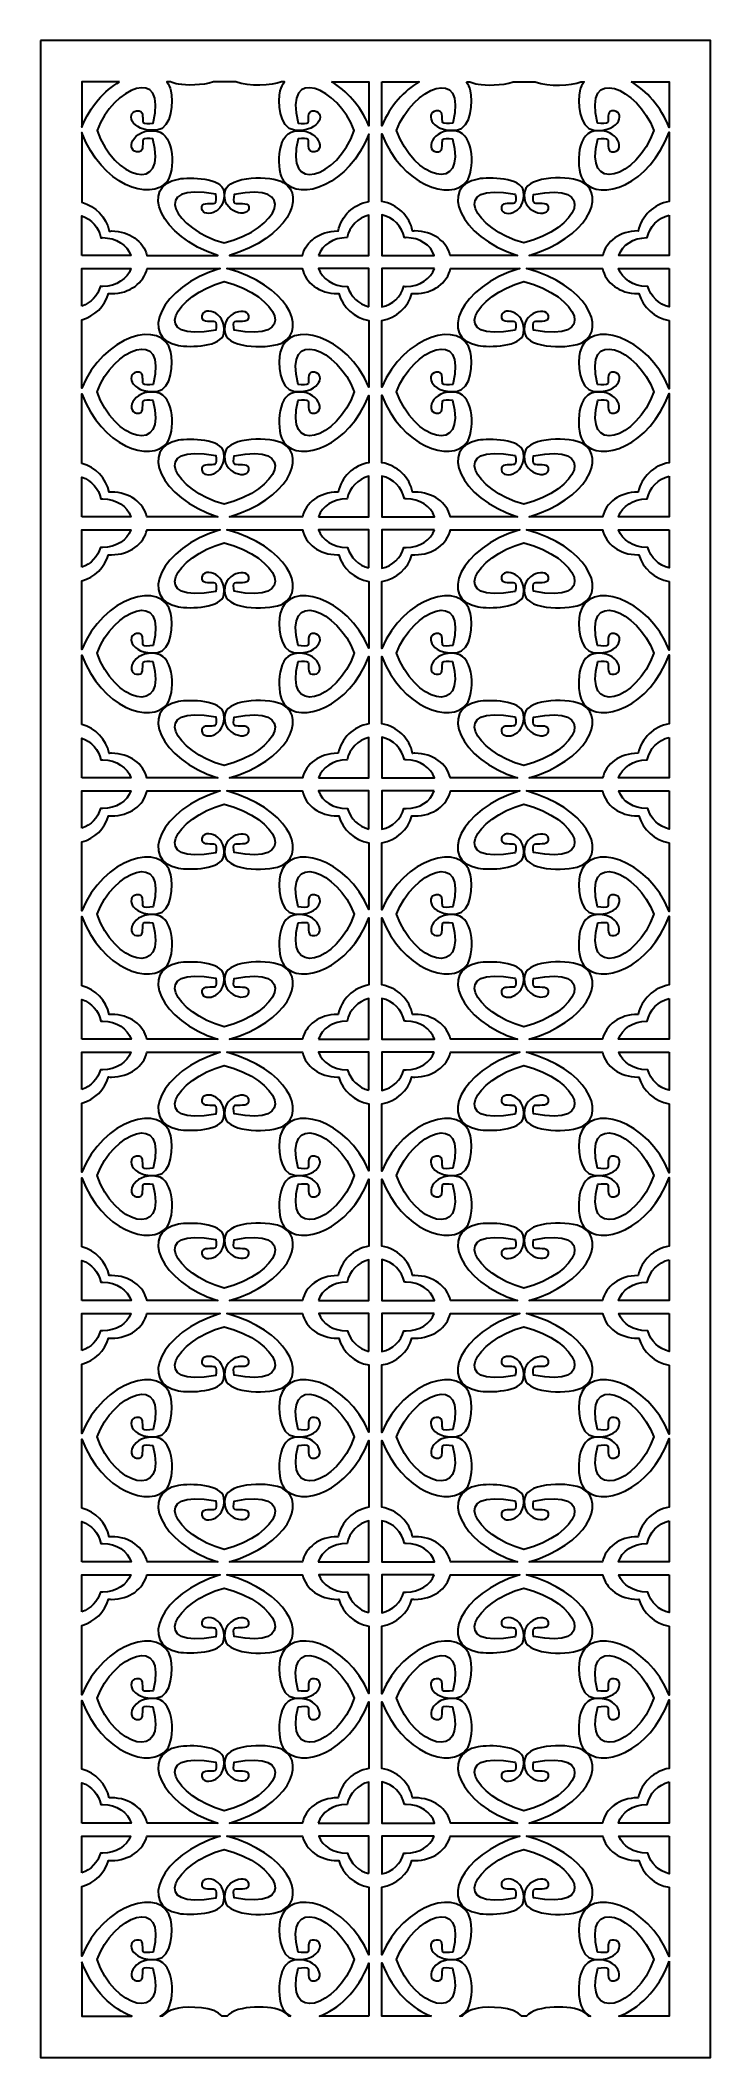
# Model space of a CAD drawing. Header units: centimetres. Extents: x 8.9 to 14.9, y -9 to 9.
import ezdxf

# ---------------------------------------------------------------- set-up
doc = ezdxf.new("R2010")
doc.units = ezdxf.units.CM
doc.header["$MEASUREMENT"] = 0
doc.layers.add('layer 1', color=7, linetype='Continuous')

msp = doc.modelspace()

# ---------------------------------------------------------------- linework, layer by layer
at = {"layer": 'layer 1', "color": 250, "lineweight": 30}
for points, knots in [([(8.91867, 9.00078), (8.91867, 9.00078), (14.89845, 9.00078), (14.89845, 9.00078), (14.89845, 9.00078), (14.89845, 9.00078), (14.89845, -9.00021), (14.89845, -9.00021), (14.89845, -9.00021), (14.89845, -9.00021), (8.91867, -9.00021), (8.91867, -9.00021), (8.91867, -9.00021), (8.91867, -9.00021), (8.91867, 9.00078), (8.91867, 9.00078)], [0, 0, 0, 0, 0.2, 0.2, 0.2, 0.2, 0.4, 0.4, 0.4, 0.4, 0.6, 0.6, 0.6, 0.6, 1, 1, 1, 1]), ([(9.95906, 8.19048), (9.73283, 8.22826), (9.66684, 7.9928), (9.79929, 8.00701), (9.79929, 8.00701), (9.84685, 8.01209), (9.82501, 8.09437), (9.83487, 8.11484), (9.83487, 8.11484), (9.84212, 8.12982), (9.88528, 8.12484), (9.92342, 8.12104), (9.92342, 8.12104), (10.05568, 7.61832), (9.57175, 7.76643), (9.42421, 8.19699), (9.42421, 8.19699), (9.5629, 8.58015), (10.05667, 8.78869), (9.92556, 8.26276), (9.92556, 8.26276), (9.88694, 8.25889), (9.84228, 8.25346), (9.83487, 8.2687), (9.83487, 8.2687), (9.82501, 8.2892), (9.84685, 8.36538), (9.79929, 8.37046), (9.79929, 8.37046), (9.67217, 8.3842), (9.71338, 8.17454), (9.95762, 8.19993), (9.95762, 8.19993), (10.09736, 8.2144), (10.10442, 8.46283), (10.08321, 8.55067), (10.08321, 8.55067), (10.07557, 8.58237), (10.06293, 8.609), (10.04633, 8.6309), (10.04633, 8.6309), (10.04633, 8.6309), (10.07881, 8.6309), (10.07881, 8.6309), (10.07881, 8.6309), (10.09973, 8.62157), (10.12375, 8.61427), (10.15096, 8.60935), (10.15096, 8.60935), (10.21779, 8.59724), (10.36521, 8.59578), (10.46269, 8.6309), (10.46269, 8.6309), (10.46269, 8.6309), (10.66132, 8.6309), (10.66132, 8.6309), (10.66132, 8.6309), (10.78159, 8.58528), (10.98172, 8.59346), (11.06871, 8.6309), (11.06871, 8.6309), (11.06871, 8.6309), (11.09637, 8.6309), (11.09637, 8.6309), (11.09637, 8.6309), (11.07977, 8.60901), (11.06715, 8.58237), (11.05951, 8.55067), (11.05951, 8.55067), (11.03836, 8.46283), (11.04536, 8.2144), (11.1851, 8.1999), (11.1851, 8.1999), (11.42935, 8.17454), (11.47055, 8.3842), (11.34343, 8.37046), (11.34343, 8.37046), (11.29587, 8.36538), (11.31772, 8.2892), (11.30785, 8.2687), (11.30785, 8.2687), (11.30046, 8.25346), (11.25581, 8.25889), (11.21717, 8.26279), (11.21717, 8.26279), (11.08608, 8.78869), (11.57978, 8.58015), (11.7185, 8.19699), (11.7185, 8.19699), (11.57097, 7.76643), (11.08704, 7.61832), (11.21931, 8.12104), (11.21931, 8.12104), (11.25744, 8.12484), (11.30059, 8.12982), (11.30785, 8.11484), (11.30785, 8.11484), (11.31772, 8.09437), (11.29587, 8.01212), (11.34343, 8.00701), (11.34343, 8.00701), (11.47588, 7.9928), (11.40989, 8.22826), (11.18369, 8.19048), (11.18369, 8.19048), (11.02198, 8.16342), (11.02306, 7.83131), (11.09394, 7.74117), (11.09394, 7.74117), (11.23853, 7.55729), (11.67296, 7.70916), (11.84936, 8.1647), (11.84936, 8.1647), (11.84936, 8.1647), (11.84936, 7.56226), (11.84936, 7.56226), (11.84936, 7.56226), (11.71222, 7.53872), (11.60292, 7.43348), (11.57518, 7.29952), (11.57518, 7.29952), (11.57359, 7.29956), (11.57196, 7.29959), (11.57032, 7.29959), (11.57032, 7.29959), (11.40931, 7.29959), (11.28805, 7.20633), (11.25758, 7.08208), (11.25758, 7.08208), (11.25758, 7.08208), (10.60633, 7.08208), (10.60633, 7.08208), (10.60633, 7.08208), (11.12438, 7.2367), (11.29622, 7.60913), (11.08532, 7.73363), (11.08532, 7.73363), (10.98122, 7.79512), (10.59794, 7.79598), (10.5667, 7.65595), (10.5667, 7.65595), (10.52307, 7.45993), (10.79488, 7.40273), (10.7785, 7.51752), (10.7785, 7.51752), (10.77258, 7.55869), (10.67759, 7.53979), (10.65396, 7.54838), (10.65396, 7.54838), (10.63668, 7.55461), (10.64243, 7.59201), (10.6468, 7.62507), (10.6468, 7.62507), (11.2271, 7.73964), (11.05612, 7.32039), (10.55913, 7.19256), (10.55913, 7.19256), (10.11691, 7.31272), (9.87617, 7.7405), (10.48324, 7.62689), (10.48324, 7.62689), (10.48768, 7.59344), (10.494, 7.55477), (10.4764, 7.54838), (10.4764, 7.54838), (10.45273, 7.53979), (10.36483, 7.55869), (10.35889, 7.51752), (10.35889, 7.51752), (10.34308, 7.40736), (10.58503, 7.4431), (10.55577, 7.65467), (10.55577, 7.65467), (10.53904, 7.77576), (10.25231, 7.78186), (10.15096, 7.7635), (10.15096, 7.7635), (9.80204, 7.70035), (9.97714, 7.24919), (10.50131, 7.08208), (10.50131, 7.08208), (10.50131, 7.08208), (9.86899, 7.08208), (9.86899, 7.08208), (9.86899, 7.08208), (9.83788, 7.20633), (9.71427, 7.29959), (9.55332, 7.29959), (9.55332, 7.29959), (9.54641, 7.29959), (9.53956, 7.29934), (9.5328, 7.29903), (9.5328, 7.29903), (9.50729, 7.42328), (9.41158, 7.52293), (9.28855, 7.55572), (9.28855, 7.55572), (9.28855, 7.55572), (9.28855, 8.17716), (9.28855, 8.17716), (9.28855, 8.17716), (9.46176, 7.7119), (9.9028, 7.5556), (10.04878, 7.74117), (10.04878, 7.74117), (10.11975, 7.83134), (10.12075, 8.16342), (9.95906, 8.19048)], [0, 0, 0, 0, 0.01886792, 0.01886792, 0.01886792, 0.01886792, 0.03773585, 0.03773585, 0.03773585, 0.03773585, 0.05660377, 0.05660377, 0.05660377, 0.05660377, 0.0754717, 0.0754717, 0.0754717, 0.0754717, 0.09433962, 0.09433962, 0.09433962, 0.09433962, 0.11320755, 0.11320755, 0.11320755, 0.11320755, 0.13207547, 0.13207547, 0.13207547, 0.13207547, 0.1509434, 0.1509434, 0.1509434, 0.1509434, 0.16981132, 0.16981132, 0.16981132, 0.16981132, 0.18867925, 0.18867925, 0.18867925, 0.18867925, 0.20754717, 0.20754717, 0.20754717, 0.20754717, 0.22641509, 0.22641509, 0.22641509, 0.22641509, 0.24528302, 0.24528302, 0.24528302, 0.24528302, 0.26415094, 0.26415094, 0.26415094, 0.26415094, 0.28301887, 0.28301887, 0.28301887, 0.28301887, 0.30188679, 0.30188679, 0.30188679, 0.30188679, 0.32075472, 0.32075472, 0.32075472, 0.32075472, 0.33962264, 0.33962264, 0.33962264, 0.33962264, 0.35849057, 0.35849057, 0.35849057, 0.35849057, 0.37735849, 0.37735849, 0.37735849, 0.37735849, 0.39622642, 0.39622642, 0.39622642, 0.39622642, 0.41509434, 0.41509434, 0.41509434, 0.41509434, 0.43396226, 0.43396226, 0.43396226, 0.43396226, 0.45283019, 0.45283019, 0.45283019, 0.45283019, 0.47169811, 0.47169811, 0.47169811, 0.47169811, 0.49056604, 0.49056604, 0.49056604, 0.49056604, 0.50943396, 0.50943396, 0.50943396, 0.50943396, 0.52830189, 0.52830189, 0.52830189, 0.52830189, 0.54716981, 0.54716981, 0.54716981, 0.54716981, 0.56603774, 0.56603774, 0.56603774, 0.56603774, 0.58490566, 0.58490566, 0.58490566, 0.58490566, 0.60377358, 0.60377358, 0.60377358, 0.60377358, 0.62264151, 0.62264151, 0.62264151, 0.62264151, 0.64150943, 0.64150943, 0.64150943, 0.64150943, 0.66037736, 0.66037736, 0.66037736, 0.66037736, 0.67924528, 0.67924528, 0.67924528, 0.67924528, 0.69811321, 0.69811321, 0.69811321, 0.69811321, 0.71698113, 0.71698113, 0.71698113, 0.71698113, 0.73584906, 0.73584906, 0.73584906, 0.73584906, 0.75471698, 0.75471698, 0.75471698, 0.75471698, 0.77358491, 0.77358491, 0.77358491, 0.77358491, 0.79245283, 0.79245283, 0.79245283, 0.79245283, 0.81132075, 0.81132075, 0.81132075, 0.81132075, 0.83018868, 0.83018868, 0.83018868, 0.83018868, 0.8490566, 0.8490566, 0.8490566, 0.8490566, 0.86792453, 0.86792453, 0.86792453, 0.86792453, 0.88679245, 0.88679245, 0.88679245, 0.88679245, 0.90566038, 0.90566038, 0.90566038, 0.90566038, 0.9245283, 0.9245283, 0.9245283, 0.9245283, 0.94339623, 0.94339623, 0.94339623, 0.94339623, 0.96226415, 0.96226415, 0.96226415, 0.96226415, 1, 1, 1, 1]), ([(12.71904, 8.6309), (12.73563, 8.60901), (12.74826, 8.58237), (12.7559, 8.55067), (12.7559, 8.55067), (12.77711, 8.46283), (12.77005, 8.2144), (12.63031, 8.19993), (12.63031, 8.19993), (12.38606, 8.17454), (12.34486, 8.3842), (12.47198, 8.37046), (12.47198, 8.37046), (12.51954, 8.36538), (12.49769, 8.2892), (12.50756, 8.2687), (12.50756, 8.2687), (12.51497, 8.25346), (12.55963, 8.25889), (12.59824, 8.26276), (12.59824, 8.26276), (12.72936, 8.78869), (12.23559, 8.58015), (12.0969, 8.19699), (12.0969, 8.19699), (12.24443, 7.76643), (12.72836, 7.61832), (12.5961, 8.12104), (12.5961, 8.12104), (12.55797, 8.12484), (12.51481, 8.12982), (12.50756, 8.11484), (12.50756, 8.11484), (12.49769, 8.09437), (12.51954, 8.01209), (12.47198, 8.00701), (12.47198, 8.00701), (12.33952, 7.9928), (12.40551, 8.22826), (12.63174, 8.19048), (12.63174, 8.19048), (12.79343, 8.16342), (12.79244, 7.83134), (12.72147, 7.74117), (12.72147, 7.74117), (12.57665, 7.55707), (12.1414, 7.70952), (11.96537, 8.1662), (11.96537, 8.1662), (11.96537, 8.1662), (11.96537, 7.56232), (11.96537, 7.56232), (11.96537, 7.56232), (12.10281, 7.53885), (12.21236, 7.43331), (12.23994, 7.29903), (12.23994, 7.29903), (12.24669, 7.29934), (12.25355, 7.29959), (12.26045, 7.29959), (12.26045, 7.29959), (12.4214, 7.29959), (12.54501, 7.20633), (12.57613, 7.08208), (12.57613, 7.08208), (12.57613, 7.08208), (13.174, 7.08208), (13.174, 7.08208), (13.174, 7.08208), (12.64983, 7.24919), (12.47473, 7.70035), (12.82365, 7.7635), (12.82365, 7.7635), (12.92499, 7.78186), (13.21172, 7.77576), (13.22846, 7.65467), (13.22846, 7.65467), (13.25772, 7.4431), (13.01577, 7.40736), (13.03158, 7.51752), (13.03158, 7.51752), (13.03752, 7.55869), (13.12542, 7.53979), (13.14909, 7.54838), (13.14909, 7.54838), (13.16669, 7.55477), (13.16036, 7.59344), (13.15592, 7.62689), (13.15592, 7.62689), (12.54886, 7.7405), (12.7896, 7.31272), (13.23182, 7.19256), (13.23182, 7.19256), (13.72881, 7.32039), (13.89978, 7.73964), (13.31949, 7.62507), (13.31949, 7.62507), (13.31512, 7.59201), (13.30937, 7.55461), (13.32664, 7.54838), (13.32664, 7.54838), (13.35028, 7.53979), (13.44527, 7.55869), (13.45118, 7.51752), (13.45118, 7.51752), (13.46757, 7.40273), (13.19575, 7.45993), (13.23939, 7.65595), (13.23939, 7.65595), (13.27062, 7.79598), (13.65391, 7.79512), (13.758, 7.73363), (13.758, 7.73363), (13.9689, 7.60913), (13.79707, 7.2367), (13.27902, 7.08208), (13.27902, 7.08208), (13.27902, 7.08208), (13.93529, 7.08208), (13.93529, 7.08208), (13.93529, 7.08208), (13.96575, 7.20633), (14.08702, 7.29959), (14.24803, 7.29959), (14.24803, 7.29959), (14.24966, 7.29959), (14.2513, 7.29956), (14.25288, 7.29952), (14.25288, 7.29952), (14.28072, 7.43397), (14.39072, 7.53948), (14.52857, 7.56251), (14.52857, 7.56251), (14.52857, 7.56251), (14.52857, 8.18173), (14.52857, 8.18173), (14.52857, 8.18173), (14.35655, 7.71291), (13.91303, 7.55502), (13.76663, 7.74117), (13.76663, 7.74117), (13.69575, 7.83131), (13.69466, 8.16342), (13.85638, 8.19048), (13.85638, 8.19048), (14.08258, 8.22826), (14.14857, 7.9928), (14.01611, 8.00701), (14.01611, 8.00701), (13.96856, 8.01212), (13.9904, 8.09437), (13.98053, 8.11484), (13.98053, 8.11484), (13.97328, 8.12982), (13.93013, 8.12484), (13.89199, 8.12104), (13.89199, 8.12104), (13.75972, 7.61832), (14.24365, 7.76643), (14.39119, 8.19699), (14.39119, 8.19699), (14.25247, 8.58015), (13.75877, 8.78869), (13.88985, 8.26279), (13.88985, 8.26279), (13.9285, 8.25889), (13.97315, 8.25346), (13.98053, 8.2687), (13.98053, 8.2687), (13.9904, 8.2892), (13.96856, 8.36538), (14.01611, 8.37046), (14.01611, 8.37046), (14.14324, 8.3842), (14.10203, 8.17454), (13.85778, 8.1999), (13.85778, 8.1999), (13.71804, 8.2144), (13.71105, 8.46283), (13.73219, 8.55067), (13.73219, 8.55067), (13.73984, 8.58237), (13.75247, 8.609), (13.76908, 8.6309), (13.76908, 8.6309), (13.76908, 8.6309), (13.7414, 8.6309), (13.7414, 8.6309), (13.7414, 8.6309), (13.65441, 8.59346), (13.45428, 8.58528), (13.33401, 8.6309), (13.33401, 8.6309), (13.33401, 8.6309), (13.13537, 8.6309), (13.13537, 8.6309), (13.13537, 8.6309), (13.03789, 8.59578), (12.89048, 8.59724), (12.82365, 8.60935), (12.82365, 8.60935), (12.79643, 8.61427), (12.77242, 8.62157), (12.7515, 8.6309), (12.7515, 8.6309), (12.7515, 8.6309), (12.71904, 8.6309), (12.71904, 8.6309)], [0, 0, 0, 0, 0.01886792, 0.01886792, 0.01886792, 0.01886792, 0.03773585, 0.03773585, 0.03773585, 0.03773585, 0.05660377, 0.05660377, 0.05660377, 0.05660377, 0.0754717, 0.0754717, 0.0754717, 0.0754717, 0.09433962, 0.09433962, 0.09433962, 0.09433962, 0.11320755, 0.11320755, 0.11320755, 0.11320755, 0.13207547, 0.13207547, 0.13207547, 0.13207547, 0.1509434, 0.1509434, 0.1509434, 0.1509434, 0.16981132, 0.16981132, 0.16981132, 0.16981132, 0.18867925, 0.18867925, 0.18867925, 0.18867925, 0.20754717, 0.20754717, 0.20754717, 0.20754717, 0.22641509, 0.22641509, 0.22641509, 0.22641509, 0.24528302, 0.24528302, 0.24528302, 0.24528302, 0.26415094, 0.26415094, 0.26415094, 0.26415094, 0.28301887, 0.28301887, 0.28301887, 0.28301887, 0.30188679, 0.30188679, 0.30188679, 0.30188679, 0.32075472, 0.32075472, 0.32075472, 0.32075472, 0.33962264, 0.33962264, 0.33962264, 0.33962264, 0.35849057, 0.35849057, 0.35849057, 0.35849057, 0.37735849, 0.37735849, 0.37735849, 0.37735849, 0.39622642, 0.39622642, 0.39622642, 0.39622642, 0.41509434, 0.41509434, 0.41509434, 0.41509434, 0.43396226, 0.43396226, 0.43396226, 0.43396226, 0.45283019, 0.45283019, 0.45283019, 0.45283019, 0.47169811, 0.47169811, 0.47169811, 0.47169811, 0.49056604, 0.49056604, 0.49056604, 0.49056604, 0.50943396, 0.50943396, 0.50943396, 0.50943396, 0.52830189, 0.52830189, 0.52830189, 0.52830189, 0.54716981, 0.54716981, 0.54716981, 0.54716981, 0.56603774, 0.56603774, 0.56603774, 0.56603774, 0.58490566, 0.58490566, 0.58490566, 0.58490566, 0.60377358, 0.60377358, 0.60377358, 0.60377358, 0.62264151, 0.62264151, 0.62264151, 0.62264151, 0.64150943, 0.64150943, 0.64150943, 0.64150943, 0.66037736, 0.66037736, 0.66037736, 0.66037736, 0.67924528, 0.67924528, 0.67924528, 0.67924528, 0.69811321, 0.69811321, 0.69811321, 0.69811321, 0.71698113, 0.71698113, 0.71698113, 0.71698113, 0.73584906, 0.73584906, 0.73584906, 0.73584906, 0.75471698, 0.75471698, 0.75471698, 0.75471698, 0.77358491, 0.77358491, 0.77358491, 0.77358491, 0.79245283, 0.79245283, 0.79245283, 0.79245283, 0.81132075, 0.81132075, 0.81132075, 0.81132075, 0.83018868, 0.83018868, 0.83018868, 0.83018868, 0.8490566, 0.8490566, 0.8490566, 0.8490566, 0.86792453, 0.86792453, 0.86792453, 0.86792453, 0.88679245, 0.88679245, 0.88679245, 0.88679245, 0.90566038, 0.90566038, 0.90566038, 0.90566038, 0.9245283, 0.9245283, 0.9245283, 0.9245283, 0.94339623, 0.94339623, 0.94339623, 0.94339623, 0.96226415, 0.96226415, 0.96226415, 0.96226415, 1, 1, 1, 1]), ([(9.62504, 8.6309), (9.49167, 8.55188), (9.36252, 8.41401), (9.28855, 8.22727), (9.28855, 8.22727), (9.28855, 8.22727), (9.28855, 8.6309), (9.28855, 8.6309), (9.28855, 8.6309), (9.28855, 8.6309), (9.62504, 8.6309), (9.62504, 8.6309)], [0, 0, 0, 0, 0.25, 0.25, 0.25, 0.25, 0.5, 0.5, 0.5, 0.5, 1, 1, 1, 1]), ([(11.51746, 8.6309), (11.64807, 8.55354), (11.77466, 8.41976), (11.84936, 8.2389), (11.84936, 8.2389), (11.84936, 8.2389), (11.84936, 8.6309), (11.84936, 8.6309), (11.84936, 8.6309), (11.84936, 8.6309), (11.51746, 8.6309), (11.51746, 8.6309)], [0, 0, 0, 0, 0.25, 0.25, 0.25, 0.25, 0.5, 0.5, 0.5, 0.5, 1, 1, 1, 1]), ([(11.96537, 8.6309), (11.96537, 8.6309), (11.96537, 8.2375), (11.96537, 8.2375), (11.96537, 8.2375), (12.03999, 8.41907), (12.16689, 8.55332), (12.29786, 8.6309), (12.29786, 8.6309), (12.29786, 8.6309), (11.96537, 8.6309), (11.96537, 8.6309)], [0, 0, 0, 0, 0.25, 0.25, 0.25, 0.25, 0.5, 0.5, 0.5, 0.5, 1, 1, 1, 1]), ([(14.19033, 8.6309), (14.32475, 8.55128), (14.45488, 8.41187), (14.52857, 8.22289), (14.52857, 8.22289), (14.52857, 8.22289), (14.52857, 8.6309), (14.52857, 8.6309), (14.52857, 8.6309), (14.52857, 8.6309), (14.19033, 8.6309), (14.19033, 8.6309)], [0, 0, 0, 0, 0.25, 0.25, 0.25, 0.25, 0.5, 0.5, 0.5, 0.5, 1, 1, 1, 1]), ([(9.28855, 7.08208), (9.28855, 7.08208), (9.72623, 7.08208), (9.72623, 7.08208), (9.72623, 7.08208), (9.6951, 7.17309), (9.59426, 7.2401), (9.47525, 7.2401), (9.47525, 7.2401), (9.46995, 7.2401), (9.46468, 7.23992), (9.45947, 7.23966), (9.45947, 7.23966), (9.44103, 7.33044), (9.37495, 7.40434), (9.28855, 7.4341), (9.28855, 7.4341), (9.28855, 7.4341), (9.28855, 7.08208), (9.28855, 7.08208)], [0, 0, 0, 0, 0.16666667, 0.16666667, 0.16666667, 0.16666667, 0.33333333, 0.33333333, 0.33333333, 0.33333333, 0.5, 0.5, 0.5, 0.5, 0.66666667, 0.66666667, 0.66666667, 0.66666667, 1, 1, 1, 1]), ([(11.40051, 7.08208), (11.43163, 7.17309), (11.53248, 7.2401), (11.65153, 7.2401), (11.65153, 7.2401), (11.65279, 7.2401), (11.65405, 7.24008), (11.65528, 7.24005), (11.65528, 7.24005), (11.67547, 7.33863), (11.75183, 7.41722), (11.84936, 7.44089), (11.84936, 7.44089), (11.84936, 7.44089), (11.84936, 7.08208), (11.84936, 7.08208), (11.84936, 7.08208), (11.84936, 7.08208), (11.40051, 7.08208), (11.40051, 7.08208)], [0, 0, 0, 0, 0.16666667, 0.16666667, 0.16666667, 0.16666667, 0.33333333, 0.33333333, 0.33333333, 0.33333333, 0.5, 0.5, 0.5, 0.5, 0.66666667, 0.66666667, 0.66666667, 0.66666667, 1, 1, 1, 1]), ([(12.16661, 7.23966), (12.17182, 7.23992), (12.17709, 7.2401), (12.18239, 7.2401), (12.18239, 7.2401), (12.3014, 7.2401), (12.40223, 7.17309), (12.43336, 7.08208), (12.43336, 7.08208), (12.43336, 7.08208), (11.96537, 7.08208), (11.96537, 7.08208), (11.96537, 7.08208), (11.96537, 7.08208), (11.96537, 7.44251), (11.96537, 7.44251), (11.96537, 7.44251), (12.06639, 7.42097), (12.14607, 7.34079), (12.16661, 7.23966)], [0, 0, 0, 0, 0.16666667, 0.16666667, 0.16666667, 0.16666667, 0.33333333, 0.33333333, 0.33333333, 0.33333333, 0.5, 0.5, 0.5, 0.5, 0.66666667, 0.66666667, 0.66666667, 0.66666667, 1, 1, 1, 1]), ([(14.52857, 7.44125), (14.43032, 7.41801), (14.35327, 7.33913), (14.33298, 7.24005), (14.33298, 7.24005), (14.33175, 7.24008), (14.33049, 7.2401), (14.32924, 7.2401), (14.32924, 7.2401), (14.21019, 7.2401), (14.10934, 7.17309), (14.07821, 7.08208), (14.07821, 7.08208), (14.07821, 7.08208), (14.52857, 7.08208), (14.52857, 7.08208), (14.52857, 7.08208), (14.52857, 7.08208), (14.52857, 7.44125), (14.52857, 7.44125)], [0, 0, 0, 0, 0.16666667, 0.16666667, 0.16666667, 0.16666667, 0.33333333, 0.33333333, 0.33333333, 0.33333333, 0.5, 0.5, 0.5, 0.5, 0.66666667, 0.66666667, 0.66666667, 0.66666667, 1, 1, 1, 1]), ([(9.28855, 5.22546), (9.41158, 5.19268), (9.50729, 5.09302), (9.5328, 4.96877), (9.5328, 4.96877), (9.53956, 4.96909), (9.54641, 4.96933), (9.55332, 4.96933), (9.55332, 4.96933), (9.71487, 4.96933), (9.83879, 4.87537), (9.86933, 4.75042), (9.86933, 4.75042), (9.86933, 4.75042), (10.50131, 4.75042), (10.50131, 4.75042), (10.50131, 4.75042), (9.97714, 4.91753), (9.80204, 5.36869), (10.15096, 5.43184), (10.15096, 5.43184), (10.25231, 5.4502), (10.53904, 5.4441), (10.55577, 5.32301), (10.55577, 5.32301), (10.58503, 5.11144), (10.34308, 5.0757), (10.35889, 5.18586), (10.35889, 5.18586), (10.36483, 5.22704), (10.45273, 5.20813), (10.4764, 5.21672), (10.4764, 5.21672), (10.494, 5.22311), (10.48768, 5.26179), (10.48324, 5.29523), (10.48324, 5.29523), (9.87617, 5.40884), (10.11691, 4.98106), (10.55913, 4.8609), (10.55913, 4.8609), (11.05612, 4.98873), (11.2271, 5.40798), (10.6468, 5.29341), (10.6468, 5.29341), (10.64243, 5.26035), (10.63668, 5.22295), (10.65396, 5.21672), (10.65396, 5.21672), (10.67759, 5.20813), (10.77258, 5.22704), (10.7785, 5.18586), (10.7785, 5.18586), (10.79488, 5.07107), (10.52307, 5.12828), (10.5667, 5.3243), (10.5667, 5.3243), (10.59794, 5.46432), (10.98122, 5.46346), (11.08532, 5.40197), (11.08532, 5.40197), (11.29622, 5.27747), (11.12438, 4.90504), (10.60633, 4.75042), (10.60633, 4.75042), (10.60633, 4.75042), (11.25725, 4.75042), (11.25725, 4.75042), (11.25725, 4.75042), (11.28715, 4.87537), (11.40871, 4.96933), (11.57032, 4.96933), (11.57032, 4.96933), (11.57196, 4.96933), (11.57359, 4.96931), (11.57518, 4.96926), (11.57518, 4.96926), (11.60292, 5.10322), (11.71222, 5.20846), (11.84936, 5.23201), (11.84936, 5.23201), (11.84936, 5.23201), (11.84936, 5.83304), (11.84936, 5.83304), (11.84936, 5.83304), (11.67296, 5.37751), (11.23853, 5.22563), (11.09394, 5.40951), (11.09394, 5.40951), (11.02306, 5.49965), (11.02198, 5.83176), (11.18369, 5.85882), (11.18369, 5.85882), (11.40989, 5.8966), (11.47588, 5.66114), (11.34343, 5.67535), (11.34343, 5.67535), (11.29587, 5.68046), (11.31772, 5.76271), (11.30785, 5.78319), (11.30785, 5.78319), (11.30059, 5.79817), (11.25744, 5.79318), (11.21931, 5.78938), (11.21931, 5.78938), (11.08704, 5.28667), (11.57097, 5.43478), (11.7185, 5.86533), (11.7185, 5.86533), (11.57978, 6.24849), (11.08608, 6.45703), (11.21717, 5.93113), (11.21717, 5.93113), (11.25581, 5.92723), (11.30046, 5.92181), (11.30785, 5.93704), (11.30785, 5.93704), (11.31772, 5.95755), (11.29587, 6.03372), (11.34343, 6.0388), (11.34343, 6.0388), (11.47055, 6.05254), (11.42935, 5.84288), (11.1851, 5.86824), (11.1851, 5.86824), (11.04536, 5.88274), (11.03836, 6.13118), (11.05951, 6.21901), (11.05951, 6.21901), (11.13278, 6.52305), (11.65919, 6.36779), (11.84936, 5.90734), (11.84936, 5.90734), (11.84936, 5.90734), (11.84936, 6.50171), (11.84936, 6.50171), (11.84936, 6.50171), (11.72039, 6.52387), (11.61612, 6.61833), (11.58106, 6.74089), (11.58106, 6.74089), (11.5775, 6.74082), (11.57391, 6.7407), (11.57032, 6.7407), (11.57032, 6.7407), (11.40592, 6.7407), (11.28296, 6.83794), (11.25578, 6.96607), (11.25578, 6.96607), (11.25578, 6.96607), (10.58258, 6.96607), (10.58258, 6.96607), (10.58258, 6.96607), (11.11911, 6.81591), (11.29941, 6.43394), (11.08532, 6.30755), (11.08532, 6.30755), (10.98122, 6.24606), (10.59794, 6.2452), (10.5667, 6.38529), (10.5667, 6.38529), (10.52307, 6.58125), (10.79488, 6.63845), (10.7785, 6.52366), (10.7785, 6.52366), (10.77258, 6.48249), (10.67759, 6.5014), (10.65396, 6.49281), (10.65396, 6.49281), (10.63668, 6.48658), (10.64243, 6.44917), (10.6468, 6.41611), (10.6468, 6.41611), (11.2271, 6.30155), (11.05612, 6.7208), (10.55913, 6.84862), (10.55913, 6.84862), (10.11691, 6.72846), (9.87617, 6.30075), (10.48324, 6.4143), (10.48324, 6.4143), (10.48768, 6.44777), (10.494, 6.48645), (10.4764, 6.49281), (10.4764, 6.49281), (10.45273, 6.5014), (10.36483, 6.48249), (10.35889, 6.52366), (10.35889, 6.52366), (10.34308, 6.63382), (10.58503, 6.59808), (10.55577, 6.38651), (10.55577, 6.38651), (10.53904, 6.26542), (10.25231, 6.25932), (10.15096, 6.27769), (10.15096, 6.27769), (9.79712, 6.34173), (9.98212, 6.8048), (10.52358, 6.96607), (10.52358, 6.96607), (10.52358, 6.96607), (9.87083, 6.96607), (9.87083, 6.96607), (9.87083, 6.96607), (9.84307, 6.83794), (9.71766, 6.7407), (9.55332, 6.7407), (9.55332, 6.7407), (9.54449, 6.7407), (9.53568, 6.74099), (9.527, 6.74155), (9.527, 6.74155), (9.49488, 6.62834), (9.40372, 6.539), (9.28855, 6.50828), (9.28855, 6.50828), (9.28855, 6.50828), (9.28855, 5.89561), (9.28855, 5.89561), (9.28855, 5.89561), (9.47453, 6.36513), (10.00932, 6.52567), (10.08321, 6.21901), (10.08321, 6.21901), (10.10442, 6.13118), (10.09736, 5.88274), (9.95762, 5.86827), (9.95762, 5.86827), (9.71338, 5.84288), (9.67217, 6.05254), (9.79929, 6.0388), (9.79929, 6.0388), (9.84685, 6.03372), (9.82501, 5.95755), (9.83487, 5.93704), (9.83487, 5.93704), (9.84228, 5.92181), (9.88694, 5.92723), (9.92556, 5.9311), (9.92556, 5.9311), (10.05667, 6.45703), (9.5629, 6.24849), (9.42421, 5.86533), (9.42421, 5.86533), (9.57175, 5.43478), (10.05568, 5.28667), (9.92342, 5.78938), (9.92342, 5.78938), (9.88528, 5.79318), (9.84212, 5.79817), (9.83487, 5.78319), (9.83487, 5.78319), (9.82501, 5.76271), (9.84685, 5.68043), (9.79929, 5.67535), (9.79929, 5.67535), (9.66684, 5.66114), (9.73283, 5.8966), (9.95906, 5.85882), (9.95906, 5.85882), (10.12075, 5.83176), (10.11975, 5.49968), (10.04878, 5.40951), (10.04878, 5.40951), (9.9028, 5.22394), (9.46176, 5.38024), (9.28855, 5.8455), (9.28855, 5.8455), (9.28855, 5.8455), (9.28855, 5.22546), (9.28855, 5.22546)], [0, 0, 0, 0, 0.01449275, 0.01449275, 0.01449275, 0.01449275, 0.02898551, 0.02898551, 0.02898551, 0.02898551, 0.04347826, 0.04347826, 0.04347826, 0.04347826, 0.05797101, 0.05797101, 0.05797101, 0.05797101, 0.07246377, 0.07246377, 0.07246377, 0.07246377, 0.08695652, 0.08695652, 0.08695652, 0.08695652, 0.10144928, 0.10144928, 0.10144928, 0.10144928, 0.11594203, 0.11594203, 0.11594203, 0.11594203, 0.13043478, 0.13043478, 0.13043478, 0.13043478, 0.14492754, 0.14492754, 0.14492754, 0.14492754, 0.15942029, 0.15942029, 0.15942029, 0.15942029, 0.17391304, 0.17391304, 0.17391304, 0.17391304, 0.1884058, 0.1884058, 0.1884058, 0.1884058, 0.20289855, 0.20289855, 0.20289855, 0.20289855, 0.2173913, 0.2173913, 0.2173913, 0.2173913, 0.23188406, 0.23188406, 0.23188406, 0.23188406, 0.24637681, 0.24637681, 0.24637681, 0.24637681, 0.26086957, 0.26086957, 0.26086957, 0.26086957, 0.27536232, 0.27536232, 0.27536232, 0.27536232, 0.28985507, 0.28985507, 0.28985507, 0.28985507, 0.30434783, 0.30434783, 0.30434783, 0.30434783, 0.31884058, 0.31884058, 0.31884058, 0.31884058, 0.33333333, 0.33333333, 0.33333333, 0.33333333, 0.34782609, 0.34782609, 0.34782609, 0.34782609, 0.36231884, 0.36231884, 0.36231884, 0.36231884, 0.37681159, 0.37681159, 0.37681159, 0.37681159, 0.39130435, 0.39130435, 0.39130435, 0.39130435, 0.4057971, 0.4057971, 0.4057971, 0.4057971, 0.42028986, 0.42028986, 0.42028986, 0.42028986, 0.43478261, 0.43478261, 0.43478261, 0.43478261, 0.44927536, 0.44927536, 0.44927536, 0.44927536, 0.46376812, 0.46376812, 0.46376812, 0.46376812, 0.47826087, 0.47826087, 0.47826087, 0.47826087, 0.49275362, 0.49275362, 0.49275362, 0.49275362, 0.50724638, 0.50724638, 0.50724638, 0.50724638, 0.52173913, 0.52173913, 0.52173913, 0.52173913, 0.53623188, 0.53623188, 0.53623188, 0.53623188, 0.55072464, 0.55072464, 0.55072464, 0.55072464, 0.56521739, 0.56521739, 0.56521739, 0.56521739, 0.57971014, 0.57971014, 0.57971014, 0.57971014, 0.5942029, 0.5942029, 0.5942029, 0.5942029, 0.60869565, 0.60869565, 0.60869565, 0.60869565, 0.62318841, 0.62318841, 0.62318841, 0.62318841, 0.63768116, 0.63768116, 0.63768116, 0.63768116, 0.65217391, 0.65217391, 0.65217391, 0.65217391, 0.66666667, 0.66666667, 0.66666667, 0.66666667, 0.68115942, 0.68115942, 0.68115942, 0.68115942, 0.69565217, 0.69565217, 0.69565217, 0.69565217, 0.71014493, 0.71014493, 0.71014493, 0.71014493, 0.72463768, 0.72463768, 0.72463768, 0.72463768, 0.73913043, 0.73913043, 0.73913043, 0.73913043, 0.75362319, 0.75362319, 0.75362319, 0.75362319, 0.76811594, 0.76811594, 0.76811594, 0.76811594, 0.7826087, 0.7826087, 0.7826087, 0.7826087, 0.79710145, 0.79710145, 0.79710145, 0.79710145, 0.8115942, 0.8115942, 0.8115942, 0.8115942, 0.82608696, 0.82608696, 0.82608696, 0.82608696, 0.84057971, 0.84057971, 0.84057971, 0.84057971, 0.85507246, 0.85507246, 0.85507246, 0.85507246, 0.86956522, 0.86956522, 0.86956522, 0.86956522, 0.88405797, 0.88405797, 0.88405797, 0.88405797, 0.89855072, 0.89855072, 0.89855072, 0.89855072, 0.91304348, 0.91304348, 0.91304348, 0.91304348, 0.92753623, 0.92753623, 0.92753623, 0.92753623, 0.94202899, 0.94202899, 0.94202899, 0.94202899, 0.95652174, 0.95652174, 0.95652174, 0.95652174, 0.97101449, 0.97101449, 0.97101449, 0.97101449, 1, 1, 1, 1]), ([(9.28855, 6.62988), (9.36908, 6.65764), (9.43191, 6.72376), (9.45502, 6.80612), (9.45502, 6.80612), (9.46169, 6.80568), (9.46847, 6.80545), (9.47525, 6.80545), (9.47525, 6.80545), (9.5954, 6.80545), (9.69701, 6.87376), (9.72708, 6.96607), (9.72708, 6.96607), (9.72708, 6.96607), (9.28855, 6.96607), (9.28855, 6.96607), (9.28855, 6.96607), (9.28855, 6.96607), (9.28855, 6.62988), (9.28855, 6.62988)], [0, 0, 0, 0, 0.16666667, 0.16666667, 0.16666667, 0.16666667, 0.33333333, 0.33333333, 0.33333333, 0.33333333, 0.5, 0.5, 0.5, 0.5, 0.66666667, 0.66666667, 0.66666667, 0.66666667, 1, 1, 1, 1]), ([(11.84936, 6.62309), (11.75798, 6.64529), (11.68523, 6.71573), (11.6598, 6.80561), (11.6598, 6.80561), (11.65706, 6.80554), (11.6543, 6.80545), (11.65153, 6.80545), (11.65153, 6.80545), (11.53135, 6.80545), (11.42973, 6.87376), (11.39965, 6.96607), (11.39965, 6.96607), (11.39965, 6.96607), (11.84936, 6.96607), (11.84936, 6.96607), (11.84936, 6.96607), (11.84936, 6.96607), (11.84936, 6.62309), (11.84936, 6.62309)], [0, 0, 0, 0, 0.16666667, 0.16666667, 0.16666667, 0.16666667, 0.33333333, 0.33333333, 0.33333333, 0.33333333, 0.5, 0.5, 0.5, 0.5, 0.66666667, 0.66666667, 0.66666667, 0.66666667, 1, 1, 1, 1]), ([(14.52857, 6.50145), (14.3989, 6.52313), (14.29396, 6.61786), (14.25876, 6.74089), (14.25876, 6.74089), (14.2552, 6.74082), (14.25161, 6.7407), (14.24803, 6.7407), (14.24803, 6.7407), (14.08362, 6.7407), (13.96066, 6.83794), (13.93349, 6.96607), (13.93349, 6.96607), (13.93349, 6.96607), (13.25526, 6.96607), (13.25526, 6.96607), (13.25526, 6.96607), (13.7918, 6.81591), (13.9721, 6.43394), (13.758, 6.30755), (13.758, 6.30755), (13.65391, 6.24606), (13.27062, 6.2452), (13.23939, 6.38529), (13.23939, 6.38529), (13.19575, 6.58125), (13.46757, 6.63845), (13.45118, 6.52366), (13.45118, 6.52366), (13.44527, 6.48249), (13.35028, 6.5014), (13.32664, 6.49281), (13.32664, 6.49281), (13.30937, 6.48658), (13.31512, 6.44917), (13.31949, 6.41611), (13.31949, 6.41611), (13.89978, 6.30155), (13.72881, 6.7208), (13.23182, 6.84862), (13.23182, 6.84862), (12.7896, 6.72846), (12.54886, 6.30075), (13.15592, 6.4143), (13.15592, 6.4143), (13.16036, 6.44777), (13.16669, 6.48645), (13.14909, 6.49281), (13.14909, 6.49281), (13.12542, 6.5014), (13.03752, 6.48249), (13.03158, 6.52366), (13.03158, 6.52366), (13.01577, 6.63382), (13.25772, 6.59808), (13.22846, 6.38651), (13.22846, 6.38651), (13.21172, 6.26542), (12.92499, 6.25932), (12.82365, 6.27769), (12.82365, 6.27769), (12.46981, 6.34173), (12.65481, 6.8048), (13.19626, 6.96607), (13.19626, 6.96607), (13.19626, 6.96607), (12.57796, 6.96607), (12.57796, 6.96607), (12.57796, 6.96607), (12.5502, 6.83794), (12.4248, 6.7407), (12.26045, 6.7407), (12.26045, 6.7407), (12.25162, 6.7407), (12.24282, 6.74099), (12.23413, 6.74155), (12.23413, 6.74155), (12.19925, 6.61858), (12.0947, 6.52375), (11.96537, 6.50165), (11.96537, 6.50165), (11.96537, 6.50165), (11.96537, 5.90593), (11.96537, 5.90593), (11.96537, 5.90593), (12.15504, 6.36747), (12.68257, 6.52341), (12.7559, 6.21901), (12.7559, 6.21901), (12.77711, 6.13118), (12.77005, 5.88274), (12.63031, 5.86827), (12.63031, 5.86827), (12.38606, 5.84288), (12.34486, 6.05254), (12.47198, 6.0388), (12.47198, 6.0388), (12.51954, 6.03372), (12.49769, 5.95755), (12.50756, 5.93704), (12.50756, 5.93704), (12.51497, 5.92181), (12.55963, 5.92723), (12.59824, 5.9311), (12.59824, 5.9311), (12.72936, 6.45703), (12.23559, 6.24849), (12.0969, 5.86533), (12.0969, 5.86533), (12.24443, 5.43478), (12.72836, 5.28667), (12.5961, 5.78938), (12.5961, 5.78938), (12.55797, 5.79318), (12.51481, 5.79817), (12.50756, 5.78319), (12.50756, 5.78319), (12.49769, 5.76271), (12.51954, 5.68043), (12.47198, 5.67535), (12.47198, 5.67535), (12.33952, 5.66114), (12.40551, 5.8966), (12.63174, 5.85882), (12.63174, 5.85882), (12.79343, 5.83176), (12.79244, 5.49968), (12.72147, 5.40951), (12.72147, 5.40951), (12.57665, 5.2254), (12.1414, 5.37786), (11.96537, 5.83454), (11.96537, 5.83454), (11.96537, 5.83454), (11.96537, 5.23206), (11.96537, 5.23206), (11.96537, 5.23206), (12.10281, 5.2086), (12.21236, 5.10306), (12.23994, 4.96877), (12.23994, 4.96877), (12.24669, 4.96909), (12.25355, 4.96933), (12.26045, 4.96933), (12.26045, 4.96933), (12.422, 4.96933), (12.54592, 4.87537), (12.57646, 4.75042), (12.57646, 4.75042), (12.57646, 4.75042), (13.174, 4.75042), (13.174, 4.75042), (13.174, 4.75042), (12.64983, 4.91753), (12.47473, 5.36869), (12.82365, 5.43184), (12.82365, 5.43184), (12.92499, 5.4502), (13.21172, 5.4441), (13.22846, 5.32301), (13.22846, 5.32301), (13.25772, 5.11144), (13.01577, 5.0757), (13.03158, 5.18586), (13.03158, 5.18586), (13.03752, 5.22704), (13.12542, 5.20813), (13.14909, 5.21672), (13.14909, 5.21672), (13.16669, 5.22311), (13.16036, 5.26179), (13.15592, 5.29523), (13.15592, 5.29523), (12.54886, 5.40884), (12.7896, 4.98106), (13.23182, 4.8609), (13.23182, 4.8609), (13.72881, 4.98873), (13.89978, 5.40798), (13.31949, 5.29341), (13.31949, 5.29341), (13.31512, 5.26035), (13.30937, 5.22295), (13.32664, 5.21672), (13.32664, 5.21672), (13.35028, 5.20813), (13.44527, 5.22704), (13.45118, 5.18586), (13.45118, 5.18586), (13.46757, 5.07107), (13.19575, 5.12828), (13.23939, 5.3243), (13.23939, 5.3243), (13.27062, 5.46432), (13.65391, 5.46346), (13.758, 5.40197), (13.758, 5.40197), (13.9689, 5.27747), (13.79707, 4.90504), (13.27902, 4.75042), (13.27902, 4.75042), (13.27902, 4.75042), (13.93496, 4.75042), (13.93496, 4.75042), (13.93496, 4.75042), (13.96486, 4.87537), (14.08641, 4.96933), (14.24803, 4.96933), (14.24803, 4.96933), (14.24966, 4.96933), (14.2513, 4.96931), (14.25288, 4.96926), (14.25288, 4.96926), (14.28072, 5.10371), (14.39072, 5.20922), (14.52857, 5.23225), (14.52857, 5.23225), (14.52857, 5.23225), (14.52857, 5.85007), (14.52857, 5.85007), (14.52857, 5.85007), (14.35655, 5.38126), (13.91303, 5.22337), (13.76663, 5.40951), (13.76663, 5.40951), (13.69575, 5.49965), (13.69466, 5.83176), (13.85638, 5.85882), (13.85638, 5.85882), (14.08258, 5.8966), (14.14857, 5.66114), (14.01611, 5.67535), (14.01611, 5.67535), (13.96856, 5.68046), (13.9904, 5.76271), (13.98053, 5.78319), (13.98053, 5.78319), (13.97328, 5.79817), (13.93013, 5.79318), (13.89199, 5.78938), (13.89199, 5.78938), (13.75972, 5.28667), (14.24365, 5.43478), (14.39119, 5.86533), (14.39119, 5.86533), (14.25247, 6.24849), (13.75877, 6.45703), (13.88985, 5.93113), (13.88985, 5.93113), (13.9285, 5.92723), (13.97315, 5.92181), (13.98053, 5.93704), (13.98053, 5.93704), (13.9904, 5.95755), (13.96856, 6.03372), (14.01611, 6.0388), (14.01611, 6.0388), (14.14324, 6.05254), (14.10203, 5.84288), (13.85778, 5.86824), (13.85778, 5.86824), (13.71804, 5.88274), (13.71105, 6.13118), (13.73219, 6.21901), (13.73219, 6.21901), (13.80631, 6.52656), (14.34418, 6.36412), (14.52857, 5.89123), (14.52857, 5.89123), (14.52857, 5.89123), (14.52857, 6.50145), (14.52857, 6.50145)], [0, 0, 0, 0, 0.01449275, 0.01449275, 0.01449275, 0.01449275, 0.02898551, 0.02898551, 0.02898551, 0.02898551, 0.04347826, 0.04347826, 0.04347826, 0.04347826, 0.05797101, 0.05797101, 0.05797101, 0.05797101, 0.07246377, 0.07246377, 0.07246377, 0.07246377, 0.08695652, 0.08695652, 0.08695652, 0.08695652, 0.10144928, 0.10144928, 0.10144928, 0.10144928, 0.11594203, 0.11594203, 0.11594203, 0.11594203, 0.13043478, 0.13043478, 0.13043478, 0.13043478, 0.14492754, 0.14492754, 0.14492754, 0.14492754, 0.15942029, 0.15942029, 0.15942029, 0.15942029, 0.17391304, 0.17391304, 0.17391304, 0.17391304, 0.1884058, 0.1884058, 0.1884058, 0.1884058, 0.20289855, 0.20289855, 0.20289855, 0.20289855, 0.2173913, 0.2173913, 0.2173913, 0.2173913, 0.23188406, 0.23188406, 0.23188406, 0.23188406, 0.24637681, 0.24637681, 0.24637681, 0.24637681, 0.26086957, 0.26086957, 0.26086957, 0.26086957, 0.27536232, 0.27536232, 0.27536232, 0.27536232, 0.28985507, 0.28985507, 0.28985507, 0.28985507, 0.30434783, 0.30434783, 0.30434783, 0.30434783, 0.31884058, 0.31884058, 0.31884058, 0.31884058, 0.33333333, 0.33333333, 0.33333333, 0.33333333, 0.34782609, 0.34782609, 0.34782609, 0.34782609, 0.36231884, 0.36231884, 0.36231884, 0.36231884, 0.37681159, 0.37681159, 0.37681159, 0.37681159, 0.39130435, 0.39130435, 0.39130435, 0.39130435, 0.4057971, 0.4057971, 0.4057971, 0.4057971, 0.42028986, 0.42028986, 0.42028986, 0.42028986, 0.43478261, 0.43478261, 0.43478261, 0.43478261, 0.44927536, 0.44927536, 0.44927536, 0.44927536, 0.46376812, 0.46376812, 0.46376812, 0.46376812, 0.47826087, 0.47826087, 0.47826087, 0.47826087, 0.49275362, 0.49275362, 0.49275362, 0.49275362, 0.50724638, 0.50724638, 0.50724638, 0.50724638, 0.52173913, 0.52173913, 0.52173913, 0.52173913, 0.53623188, 0.53623188, 0.53623188, 0.53623188, 0.55072464, 0.55072464, 0.55072464, 0.55072464, 0.56521739, 0.56521739, 0.56521739, 0.56521739, 0.57971014, 0.57971014, 0.57971014, 0.57971014, 0.5942029, 0.5942029, 0.5942029, 0.5942029, 0.60869565, 0.60869565, 0.60869565, 0.60869565, 0.62318841, 0.62318841, 0.62318841, 0.62318841, 0.63768116, 0.63768116, 0.63768116, 0.63768116, 0.65217391, 0.65217391, 0.65217391, 0.65217391, 0.66666667, 0.66666667, 0.66666667, 0.66666667, 0.68115942, 0.68115942, 0.68115942, 0.68115942, 0.69565217, 0.69565217, 0.69565217, 0.69565217, 0.71014493, 0.71014493, 0.71014493, 0.71014493, 0.72463768, 0.72463768, 0.72463768, 0.72463768, 0.73913043, 0.73913043, 0.73913043, 0.73913043, 0.75362319, 0.75362319, 0.75362319, 0.75362319, 0.76811594, 0.76811594, 0.76811594, 0.76811594, 0.7826087, 0.7826087, 0.7826087, 0.7826087, 0.79710145, 0.79710145, 0.79710145, 0.79710145, 0.8115942, 0.8115942, 0.8115942, 0.8115942, 0.82608696, 0.82608696, 0.82608696, 0.82608696, 0.84057971, 0.84057971, 0.84057971, 0.84057971, 0.85507246, 0.85507246, 0.85507246, 0.85507246, 0.86956522, 0.86956522, 0.86956522, 0.86956522, 0.88405797, 0.88405797, 0.88405797, 0.88405797, 0.89855072, 0.89855072, 0.89855072, 0.89855072, 0.91304348, 0.91304348, 0.91304348, 0.91304348, 0.92753623, 0.92753623, 0.92753623, 0.92753623, 0.94202899, 0.94202899, 0.94202899, 0.94202899, 0.95652174, 0.95652174, 0.95652174, 0.95652174, 0.97101449, 0.97101449, 0.97101449, 0.97101449, 1, 1, 1, 1]), ([(12.43421, 6.96607), (12.40414, 6.87376), (12.30254, 6.80545), (12.18239, 6.80545), (12.18239, 6.80545), (12.17561, 6.80545), (12.16883, 6.80568), (12.16216, 6.80612), (12.16216, 6.80612), (12.13622, 6.71368), (12.06024, 6.64169), (11.96537, 6.62146), (11.96537, 6.62146), (11.96537, 6.62146), (11.96537, 6.96607), (11.96537, 6.96607), (11.96537, 6.96607), (11.96537, 6.96607), (12.43421, 6.96607), (12.43421, 6.96607)], [0, 0, 0, 0, 0.16666667, 0.16666667, 0.16666667, 0.16666667, 0.33333333, 0.33333333, 0.33333333, 0.33333333, 0.5, 0.5, 0.5, 0.5, 0.66666667, 0.66666667, 0.66666667, 0.66666667, 1, 1, 1, 1]), ([(14.52857, 6.96607), (14.52857, 6.96607), (14.07736, 6.96607), (14.07736, 6.96607), (14.07736, 6.96607), (14.10743, 6.87376), (14.20905, 6.80545), (14.32924, 6.80545), (14.32924, 6.80545), (14.332, 6.80545), (14.33476, 6.80554), (14.3375, 6.80561), (14.3375, 6.80561), (14.36307, 6.71524), (14.43648, 6.64452), (14.52857, 6.62272), (14.52857, 6.62272), (14.52857, 6.62272), (14.52857, 6.96607), (14.52857, 6.96607)], [0, 0, 0, 0, 0.16666667, 0.16666667, 0.16666667, 0.16666667, 0.33333333, 0.33333333, 0.33333333, 0.33333333, 0.5, 0.5, 0.5, 0.5, 0.66666667, 0.66666667, 0.66666667, 0.66666667, 1, 1, 1, 1]), ([(9.28855, 4.75042), (9.28855, 4.75042), (9.72669, 4.75042), (9.72669, 4.75042), (9.72669, 4.75042), (9.69612, 4.84214), (9.59487, 4.90985), (9.47525, 4.90985), (9.47525, 4.90985), (9.46995, 4.90985), (9.46468, 4.90966), (9.45947, 4.90941), (9.45947, 4.90941), (9.44103, 5.00018), (9.37495, 5.07409), (9.28855, 5.10385), (9.28855, 5.10385), (9.28855, 5.10385), (9.28855, 4.75042), (9.28855, 4.75042)], [0, 0, 0, 0, 0.16666667, 0.16666667, 0.16666667, 0.16666667, 0.33333333, 0.33333333, 0.33333333, 0.33333333, 0.5, 0.5, 0.5, 0.5, 0.66666667, 0.66666667, 0.66666667, 0.66666667, 1, 1, 1, 1]), ([(11.40005, 4.75042), (11.43062, 4.84214), (11.53187, 4.90985), (11.65153, 4.90985), (11.65153, 4.90985), (11.65279, 4.90985), (11.65405, 4.90982), (11.65528, 4.9098), (11.65528, 4.9098), (11.67547, 5.00837), (11.75183, 5.08696), (11.84936, 5.11064), (11.84936, 5.11064), (11.84936, 5.11064), (11.84936, 4.75042), (11.84936, 4.75042), (11.84936, 4.75042), (11.84936, 4.75042), (11.40005, 4.75042), (11.40005, 4.75042)], [0, 0, 0, 0, 0.16666667, 0.16666667, 0.16666667, 0.16666667, 0.33333333, 0.33333333, 0.33333333, 0.33333333, 0.5, 0.5, 0.5, 0.5, 0.66666667, 0.66666667, 0.66666667, 0.66666667, 1, 1, 1, 1]), ([(12.16661, 4.90941), (12.17182, 4.90966), (12.17709, 4.90985), (12.18239, 4.90985), (12.18239, 4.90985), (12.30201, 4.90985), (12.40325, 4.84214), (12.43382, 4.75042), (12.43382, 4.75042), (12.43382, 4.75042), (11.96537, 4.75042), (11.96537, 4.75042), (11.96537, 4.75042), (11.96537, 4.75042), (11.96537, 5.11225), (11.96537, 5.11225), (11.96537, 5.11225), (12.06639, 5.09071), (12.14607, 5.01054), (12.16661, 4.90941)], [0, 0, 0, 0, 0.16666667, 0.16666667, 0.16666667, 0.16666667, 0.33333333, 0.33333333, 0.33333333, 0.33333333, 0.5, 0.5, 0.5, 0.5, 0.66666667, 0.66666667, 0.66666667, 0.66666667, 1, 1, 1, 1]), ([(14.52857, 5.11099), (14.43032, 5.08776), (14.35327, 5.00887), (14.33298, 4.9098), (14.33298, 4.9098), (14.33175, 4.90982), (14.33049, 4.90985), (14.32924, 4.90985), (14.32924, 4.90985), (14.20958, 4.90985), (14.10833, 4.84214), (14.07776, 4.75042), (14.07776, 4.75042), (14.07776, 4.75042), (14.52857, 4.75042), (14.52857, 4.75042), (14.52857, 4.75042), (14.52857, 4.75042), (14.52857, 5.11099), (14.52857, 5.11099)], [0, 0, 0, 0, 0.16666667, 0.16666667, 0.16666667, 0.16666667, 0.33333333, 0.33333333, 0.33333333, 0.33333333, 0.5, 0.5, 0.5, 0.5, 0.66666667, 0.66666667, 0.66666667, 0.66666667, 1, 1, 1, 1]), ([(9.28855, 2.8952), (9.41158, 2.86242), (9.50729, 2.76277), (9.5328, 2.63852), (9.5328, 2.63852), (9.53956, 2.63883), (9.54641, 2.63908), (9.55332, 2.63908), (9.55332, 2.63908), (9.71547, 2.63908), (9.83972, 2.5444), (9.86967, 2.41876), (9.86967, 2.41876), (9.86967, 2.41876), (10.50131, 2.41876), (10.50131, 2.41876), (10.50131, 2.41876), (9.97714, 2.58588), (9.80204, 3.03703), (10.15096, 3.10018), (10.15096, 3.10018), (10.25231, 3.11855), (10.53904, 3.11245), (10.55577, 2.99136), (10.55577, 2.99136), (10.58503, 2.77978), (10.34308, 2.74404), (10.35889, 2.85421), (10.35889, 2.85421), (10.36483, 2.89538), (10.45273, 2.87647), (10.4764, 2.88506), (10.4764, 2.88506), (10.494, 2.89145), (10.48768, 2.93013), (10.48324, 2.96357), (10.48324, 2.96357), (9.87617, 3.07718), (10.11691, 2.6494), (10.55913, 2.52925), (10.55913, 2.52925), (11.05612, 2.65707), (11.2271, 3.07632), (10.6468, 2.96175), (10.6468, 2.96175), (10.64243, 2.92869), (10.63668, 2.89129), (10.65396, 2.88506), (10.65396, 2.88506), (10.67759, 2.87647), (10.77258, 2.89538), (10.7785, 2.85421), (10.7785, 2.85421), (10.79488, 2.73941), (10.52307, 2.79662), (10.5667, 2.99263), (10.5667, 2.99263), (10.59794, 3.13266), (10.98122, 3.1318), (11.08532, 3.07031), (11.08532, 3.07031), (11.29622, 2.94581), (11.12438, 2.57339), (10.60633, 2.41876), (10.60633, 2.41876), (10.60633, 2.41876), (11.25692, 2.41876), (11.25692, 2.41876), (11.25692, 2.41876), (11.28624, 2.5444), (11.40811, 2.63908), (11.57032, 2.63908), (11.57032, 2.63908), (11.57196, 2.63908), (11.57359, 2.63905), (11.57518, 2.639), (11.57518, 2.639), (11.60292, 2.77297), (11.71222, 2.87821), (11.84936, 2.90175), (11.84936, 2.90175), (11.84936, 2.90175), (11.84936, 3.50138), (11.84936, 3.50138), (11.84936, 3.50138), (11.67296, 3.04585), (11.23853, 2.89397), (11.09394, 3.07785), (11.09394, 3.07785), (11.02306, 3.16799), (11.02198, 3.50011), (11.18369, 3.52716), (11.18369, 3.52716), (11.40989, 3.56495), (11.47588, 3.32948), (11.34343, 3.3437), (11.34343, 3.3437), (11.29587, 3.34881), (11.31772, 3.43105), (11.30785, 3.45153), (11.30785, 3.45153), (11.30059, 3.46651), (11.25744, 3.46152), (11.21931, 3.45772), (11.21931, 3.45772), (11.08704, 2.95501), (11.57097, 3.10312), (11.7185, 3.53368), (11.7185, 3.53368), (11.57978, 3.91684), (11.08608, 4.12538), (11.21717, 3.59948), (11.21717, 3.59948), (11.25581, 3.59558), (11.30046, 3.59015), (11.30785, 3.60538), (11.30785, 3.60538), (11.31772, 3.62589), (11.29587, 3.70206), (11.34343, 3.70714), (11.34343, 3.70714), (11.47055, 3.72088), (11.42935, 3.51122), (11.1851, 3.53658), (11.1851, 3.53658), (11.04536, 3.55109), (11.03836, 3.79952), (11.05951, 3.88735), (11.05951, 3.88735), (11.13278, 4.1914), (11.65919, 4.03613), (11.84936, 3.57568), (11.84936, 3.57568), (11.84936, 3.57568), (11.84936, 4.17146), (11.84936, 4.17146), (11.84936, 4.17146), (11.72039, 4.19361), (11.61612, 4.28807), (11.58106, 4.41064), (11.58106, 4.41064), (11.5775, 4.41056), (11.57391, 4.41044), (11.57032, 4.41044), (11.57032, 4.41044), (11.40651, 4.41044), (11.28384, 4.50698), (11.25607, 4.63441), (11.25607, 4.63441), (11.25607, 4.63441), (10.58258, 4.63441), (10.58258, 4.63441), (10.58258, 4.63441), (11.11911, 4.48426), (11.29941, 4.10228), (11.08532, 3.97589), (11.08532, 3.97589), (10.98122, 3.91441), (10.59794, 3.91355), (10.5667, 4.05364), (10.5667, 4.05364), (10.52307, 4.24959), (10.79488, 4.3068), (10.7785, 4.192), (10.7785, 4.192), (10.77258, 4.15083), (10.67759, 4.16974), (10.65396, 4.16115), (10.65396, 4.16115), (10.63668, 4.15492), (10.64243, 4.11752), (10.6468, 4.08446), (10.6468, 4.08446), (11.2271, 3.96989), (11.05612, 4.38914), (10.55913, 4.51696), (10.55913, 4.51696), (10.11691, 4.39681), (9.87617, 3.96909), (10.48324, 4.08264), (10.48324, 4.08264), (10.48768, 4.11611), (10.494, 4.15479), (10.4764, 4.16115), (10.4764, 4.16115), (10.45273, 4.16974), (10.36483, 4.15083), (10.35889, 4.192), (10.35889, 4.192), (10.34308, 4.30217), (10.58503, 4.26642), (10.55577, 4.05485), (10.55577, 4.05485), (10.53904, 3.93376), (10.25231, 3.92766), (10.15096, 3.94603), (10.15096, 3.94603), (9.79712, 4.01007), (9.98212, 4.47314), (10.52358, 4.63441), (10.52358, 4.63441), (10.52358, 4.63441), (9.87053, 4.63441), (9.87053, 4.63441), (9.87053, 4.63441), (9.84216, 4.50698), (9.71706, 4.41044), (9.55332, 4.41044), (9.55332, 4.41044), (9.54449, 4.41044), (9.53568, 4.41073), (9.527, 4.4113), (9.527, 4.4113), (9.49488, 4.29809), (9.40372, 4.20874), (9.28855, 4.17802), (9.28855, 4.17802), (9.28855, 4.17802), (9.28855, 3.56395), (9.28855, 3.56395), (9.28855, 3.56395), (9.47453, 4.03347), (10.00932, 4.19401), (10.08321, 3.88735), (10.08321, 3.88735), (10.10442, 3.79952), (10.09736, 3.55109), (9.95762, 3.53661), (9.95762, 3.53661), (9.71338, 3.51122), (9.67217, 3.72088), (9.79929, 3.70714), (9.79929, 3.70714), (9.84685, 3.70206), (9.82501, 3.62589), (9.83487, 3.60538), (9.83487, 3.60538), (9.84228, 3.59015), (9.88694, 3.59558), (9.92556, 3.59944), (9.92556, 3.59944), (10.05667, 4.12538), (9.5629, 3.91684), (9.42421, 3.53368), (9.42421, 3.53368), (9.57175, 3.10312), (10.05568, 2.95501), (9.92342, 3.45772), (9.92342, 3.45772), (9.88528, 3.46152), (9.84212, 3.46651), (9.83487, 3.45153), (9.83487, 3.45153), (9.82501, 3.43105), (9.84685, 3.34877), (9.79929, 3.3437), (9.79929, 3.3437), (9.66684, 3.32948), (9.73283, 3.56495), (9.95906, 3.52716), (9.95906, 3.52716), (10.12075, 3.50011), (10.11975, 3.16802), (10.04878, 3.07785), (10.04878, 3.07785), (9.9028, 2.89229), (9.46176, 3.04859), (9.28855, 3.51384), (9.28855, 3.51384), (9.28855, 3.51384), (9.28855, 2.8952), (9.28855, 2.8952)], [0, 0, 0, 0, 0.01449275, 0.01449275, 0.01449275, 0.01449275, 0.02898551, 0.02898551, 0.02898551, 0.02898551, 0.04347826, 0.04347826, 0.04347826, 0.04347826, 0.05797101, 0.05797101, 0.05797101, 0.05797101, 0.07246377, 0.07246377, 0.07246377, 0.07246377, 0.08695652, 0.08695652, 0.08695652, 0.08695652, 0.10144928, 0.10144928, 0.10144928, 0.10144928, 0.11594203, 0.11594203, 0.11594203, 0.11594203, 0.13043478, 0.13043478, 0.13043478, 0.13043478, 0.14492754, 0.14492754, 0.14492754, 0.14492754, 0.15942029, 0.15942029, 0.15942029, 0.15942029, 0.17391304, 0.17391304, 0.17391304, 0.17391304, 0.1884058, 0.1884058, 0.1884058, 0.1884058, 0.20289855, 0.20289855, 0.20289855, 0.20289855, 0.2173913, 0.2173913, 0.2173913, 0.2173913, 0.23188406, 0.23188406, 0.23188406, 0.23188406, 0.24637681, 0.24637681, 0.24637681, 0.24637681, 0.26086957, 0.26086957, 0.26086957, 0.26086957, 0.27536232, 0.27536232, 0.27536232, 0.27536232, 0.28985507, 0.28985507, 0.28985507, 0.28985507, 0.30434783, 0.30434783, 0.30434783, 0.30434783, 0.31884058, 0.31884058, 0.31884058, 0.31884058, 0.33333333, 0.33333333, 0.33333333, 0.33333333, 0.34782609, 0.34782609, 0.34782609, 0.34782609, 0.36231884, 0.36231884, 0.36231884, 0.36231884, 0.37681159, 0.37681159, 0.37681159, 0.37681159, 0.39130435, 0.39130435, 0.39130435, 0.39130435, 0.4057971, 0.4057971, 0.4057971, 0.4057971, 0.42028986, 0.42028986, 0.42028986, 0.42028986, 0.43478261, 0.43478261, 0.43478261, 0.43478261, 0.44927536, 0.44927536, 0.44927536, 0.44927536, 0.46376812, 0.46376812, 0.46376812, 0.46376812, 0.47826087, 0.47826087, 0.47826087, 0.47826087, 0.49275362, 0.49275362, 0.49275362, 0.49275362, 0.50724638, 0.50724638, 0.50724638, 0.50724638, 0.52173913, 0.52173913, 0.52173913, 0.52173913, 0.53623188, 0.53623188, 0.53623188, 0.53623188, 0.55072464, 0.55072464, 0.55072464, 0.55072464, 0.56521739, 0.56521739, 0.56521739, 0.56521739, 0.57971014, 0.57971014, 0.57971014, 0.57971014, 0.5942029, 0.5942029, 0.5942029, 0.5942029, 0.60869565, 0.60869565, 0.60869565, 0.60869565, 0.62318841, 0.62318841, 0.62318841, 0.62318841, 0.63768116, 0.63768116, 0.63768116, 0.63768116, 0.65217391, 0.65217391, 0.65217391, 0.65217391, 0.66666667, 0.66666667, 0.66666667, 0.66666667, 0.68115942, 0.68115942, 0.68115942, 0.68115942, 0.69565217, 0.69565217, 0.69565217, 0.69565217, 0.71014493, 0.71014493, 0.71014493, 0.71014493, 0.72463768, 0.72463768, 0.72463768, 0.72463768, 0.73913043, 0.73913043, 0.73913043, 0.73913043, 0.75362319, 0.75362319, 0.75362319, 0.75362319, 0.76811594, 0.76811594, 0.76811594, 0.76811594, 0.7826087, 0.7826087, 0.7826087, 0.7826087, 0.79710145, 0.79710145, 0.79710145, 0.79710145, 0.8115942, 0.8115942, 0.8115942, 0.8115942, 0.82608696, 0.82608696, 0.82608696, 0.82608696, 0.84057971, 0.84057971, 0.84057971, 0.84057971, 0.85507246, 0.85507246, 0.85507246, 0.85507246, 0.86956522, 0.86956522, 0.86956522, 0.86956522, 0.88405797, 0.88405797, 0.88405797, 0.88405797, 0.89855072, 0.89855072, 0.89855072, 0.89855072, 0.91304348, 0.91304348, 0.91304348, 0.91304348, 0.92753623, 0.92753623, 0.92753623, 0.92753623, 0.94202899, 0.94202899, 0.94202899, 0.94202899, 0.95652174, 0.95652174, 0.95652174, 0.95652174, 0.97101449, 0.97101449, 0.97101449, 0.97101449, 1, 1, 1, 1]), ([(9.28855, 4.29963), (9.36908, 4.32738), (9.43191, 4.3935), (9.45502, 4.47586), (9.45502, 4.47586), (9.46169, 4.47542), (9.46847, 4.47519), (9.47525, 4.47519), (9.47525, 4.47519), (9.59479, 4.47519), (9.69599, 4.54281), (9.72663, 4.63441), (9.72663, 4.63441), (9.72663, 4.63441), (9.28855, 4.63441), (9.28855, 4.63441), (9.28855, 4.63441), (9.28855, 4.63441), (9.28855, 4.29963), (9.28855, 4.29963)], [0, 0, 0, 0, 0.16666667, 0.16666667, 0.16666667, 0.16666667, 0.33333333, 0.33333333, 0.33333333, 0.33333333, 0.5, 0.5, 0.5, 0.5, 0.66666667, 0.66666667, 0.66666667, 0.66666667, 1, 1, 1, 1]), ([(11.84936, 4.29284), (11.75798, 4.31504), (11.68523, 4.38548), (11.6598, 4.47535), (11.6598, 4.47535), (11.65706, 4.47528), (11.6543, 4.47519), (11.65153, 4.47519), (11.65153, 4.47519), (11.53195, 4.47519), (11.43075, 4.54281), (11.40011, 4.63441), (11.40011, 4.63441), (11.40011, 4.63441), (11.84936, 4.63441), (11.84936, 4.63441), (11.84936, 4.63441), (11.84936, 4.63441), (11.84936, 4.29284), (11.84936, 4.29284)], [0, 0, 0, 0, 0.16666667, 0.16666667, 0.16666667, 0.16666667, 0.33333333, 0.33333333, 0.33333333, 0.33333333, 0.5, 0.5, 0.5, 0.5, 0.66666667, 0.66666667, 0.66666667, 0.66666667, 1, 1, 1, 1]), ([(14.52857, 4.17119), (14.3989, 4.19287), (14.29396, 4.2876), (14.25876, 4.41064), (14.25876, 4.41064), (14.2552, 4.41056), (14.25161, 4.41044), (14.24803, 4.41044), (14.24803, 4.41044), (14.08422, 4.41044), (13.96155, 4.50698), (13.93378, 4.63441), (13.93378, 4.63441), (13.93378, 4.63441), (13.25526, 4.63441), (13.25526, 4.63441), (13.25526, 4.63441), (13.7918, 4.48426), (13.9721, 4.10228), (13.758, 3.97589), (13.758, 3.97589), (13.65391, 3.91441), (13.27062, 3.91355), (13.23939, 4.05364), (13.23939, 4.05364), (13.19575, 4.24959), (13.46757, 4.3068), (13.45118, 4.192), (13.45118, 4.192), (13.44527, 4.15083), (13.35028, 4.16974), (13.32664, 4.16115), (13.32664, 4.16115), (13.30937, 4.15492), (13.31512, 4.11752), (13.31949, 4.08446), (13.31949, 4.08446), (13.89978, 3.96989), (13.72881, 4.38914), (13.23182, 4.51696), (13.23182, 4.51696), (12.7896, 4.39681), (12.54886, 3.96909), (13.15592, 4.08264), (13.15592, 4.08264), (13.16036, 4.11611), (13.16669, 4.15479), (13.14909, 4.16115), (13.14909, 4.16115), (13.12542, 4.16974), (13.03752, 4.15083), (13.03158, 4.192), (13.03158, 4.192), (13.01577, 4.30217), (13.25772, 4.26642), (13.22846, 4.05485), (13.22846, 4.05485), (13.21172, 3.93376), (12.92499, 3.92766), (12.82365, 3.94603), (12.82365, 3.94603), (12.46981, 4.01007), (12.65481, 4.47314), (13.19626, 4.63441), (13.19626, 4.63441), (13.19626, 4.63441), (12.57767, 4.63441), (12.57767, 4.63441), (12.57767, 4.63441), (12.5493, 4.50698), (12.4242, 4.41044), (12.26045, 4.41044), (12.26045, 4.41044), (12.25162, 4.41044), (12.24282, 4.41073), (12.23413, 4.4113), (12.23413, 4.4113), (12.19925, 4.28832), (12.0947, 4.19349), (11.96537, 4.1714), (11.96537, 4.1714), (11.96537, 4.1714), (11.96537, 3.57427), (11.96537, 3.57427), (11.96537, 3.57427), (12.15504, 4.03581), (12.68257, 4.19175), (12.7559, 3.88735), (12.7559, 3.88735), (12.77711, 3.79952), (12.77005, 3.55109), (12.63031, 3.53661), (12.63031, 3.53661), (12.38606, 3.51122), (12.34486, 3.72088), (12.47198, 3.70714), (12.47198, 3.70714), (12.51954, 3.70206), (12.49769, 3.62589), (12.50756, 3.60538), (12.50756, 3.60538), (12.51497, 3.59015), (12.55963, 3.59558), (12.59824, 3.59944), (12.59824, 3.59944), (12.72936, 4.12538), (12.23559, 3.91684), (12.0969, 3.53368), (12.0969, 3.53368), (12.24443, 3.10312), (12.72836, 2.95501), (12.5961, 3.45772), (12.5961, 3.45772), (12.55797, 3.46152), (12.51481, 3.46651), (12.50756, 3.45153), (12.50756, 3.45153), (12.49769, 3.43105), (12.51954, 3.34877), (12.47198, 3.3437), (12.47198, 3.3437), (12.33952, 3.32948), (12.40551, 3.56495), (12.63174, 3.52716), (12.63174, 3.52716), (12.79343, 3.50011), (12.79244, 3.16802), (12.72147, 3.07785), (12.72147, 3.07785), (12.57665, 2.89375), (12.1414, 3.0462), (11.96537, 3.50289), (11.96537, 3.50289), (11.96537, 3.50289), (11.96537, 2.9018), (11.96537, 2.9018), (11.96537, 2.9018), (12.10281, 2.87834), (12.21236, 2.7728), (12.23994, 2.63852), (12.23994, 2.63852), (12.24669, 2.63883), (12.25355, 2.63908), (12.26045, 2.63908), (12.26045, 2.63908), (12.42261, 2.63908), (12.54685, 2.5444), (12.5768, 2.41876), (12.5768, 2.41876), (12.5768, 2.41876), (13.174, 2.41876), (13.174, 2.41876), (13.174, 2.41876), (12.64983, 2.58588), (12.47473, 3.03703), (12.82365, 3.10018), (12.82365, 3.10018), (12.92499, 3.11855), (13.21172, 3.11245), (13.22846, 2.99136), (13.22846, 2.99136), (13.25772, 2.77978), (13.01577, 2.74404), (13.03158, 2.85421), (13.03158, 2.85421), (13.03752, 2.89538), (13.12542, 2.87647), (13.14909, 2.88506), (13.14909, 2.88506), (13.16669, 2.89145), (13.16036, 2.93013), (13.15592, 2.96357), (13.15592, 2.96357), (12.54886, 3.07718), (12.7896, 2.6494), (13.23182, 2.52925), (13.23182, 2.52925), (13.72881, 2.65707), (13.89978, 3.07632), (13.31949, 2.96175), (13.31949, 2.96175), (13.31512, 2.92869), (13.30937, 2.89129), (13.32664, 2.88506), (13.32664, 2.88506), (13.35028, 2.87647), (13.44527, 2.89538), (13.45118, 2.85421), (13.45118, 2.85421), (13.46757, 2.73941), (13.19575, 2.79662), (13.23939, 2.99263), (13.23939, 2.99263), (13.27062, 3.13266), (13.65391, 3.1318), (13.758, 3.07031), (13.758, 3.07031), (13.9689, 2.94581), (13.79707, 2.57339), (13.27902, 2.41876), (13.27902, 2.41876), (13.27902, 2.41876), (13.93463, 2.41876), (13.93463, 2.41876), (13.93463, 2.41876), (13.96395, 2.5444), (14.08581, 2.63908), (14.24803, 2.63908), (14.24803, 2.63908), (14.24966, 2.63908), (14.2513, 2.63905), (14.25288, 2.639), (14.25288, 2.639), (14.28072, 2.77345), (14.39072, 2.87897), (14.52857, 2.902), (14.52857, 2.902), (14.52857, 2.902), (14.52857, 3.51841), (14.52857, 3.51841), (14.52857, 3.51841), (14.35655, 3.0496), (13.91303, 2.89171), (13.76663, 3.07785), (13.76663, 3.07785), (13.69575, 3.16799), (13.69466, 3.50011), (13.85638, 3.52716), (13.85638, 3.52716), (14.08258, 3.56495), (14.14857, 3.32948), (14.01611, 3.3437), (14.01611, 3.3437), (13.96856, 3.34881), (13.9904, 3.43105), (13.98053, 3.45153), (13.98053, 3.45153), (13.97328, 3.46651), (13.93013, 3.46152), (13.89199, 3.45772), (13.89199, 3.45772), (13.75972, 2.95501), (14.24365, 3.10312), (14.39119, 3.53368), (14.39119, 3.53368), (14.25247, 3.91684), (13.75877, 4.12538), (13.88985, 3.59948), (13.88985, 3.59948), (13.9285, 3.59558), (13.97315, 3.59015), (13.98053, 3.60538), (13.98053, 3.60538), (13.9904, 3.62589), (13.96856, 3.70206), (14.01611, 3.70714), (14.01611, 3.70714), (14.14324, 3.72088), (14.10203, 3.51122), (13.85778, 3.53658), (13.85778, 3.53658), (13.71804, 3.55109), (13.71105, 3.79952), (13.73219, 3.88735), (13.73219, 3.88735), (13.80631, 4.1949), (14.34418, 4.03246), (14.52857, 3.55957), (14.52857, 3.55957), (14.52857, 3.55957), (14.52857, 4.17119), (14.52857, 4.17119)], [0, 0, 0, 0, 0.01449275, 0.01449275, 0.01449275, 0.01449275, 0.02898551, 0.02898551, 0.02898551, 0.02898551, 0.04347826, 0.04347826, 0.04347826, 0.04347826, 0.05797101, 0.05797101, 0.05797101, 0.05797101, 0.07246377, 0.07246377, 0.07246377, 0.07246377, 0.08695652, 0.08695652, 0.08695652, 0.08695652, 0.10144928, 0.10144928, 0.10144928, 0.10144928, 0.11594203, 0.11594203, 0.11594203, 0.11594203, 0.13043478, 0.13043478, 0.13043478, 0.13043478, 0.14492754, 0.14492754, 0.14492754, 0.14492754, 0.15942029, 0.15942029, 0.15942029, 0.15942029, 0.17391304, 0.17391304, 0.17391304, 0.17391304, 0.1884058, 0.1884058, 0.1884058, 0.1884058, 0.20289855, 0.20289855, 0.20289855, 0.20289855, 0.2173913, 0.2173913, 0.2173913, 0.2173913, 0.23188406, 0.23188406, 0.23188406, 0.23188406, 0.24637681, 0.24637681, 0.24637681, 0.24637681, 0.26086957, 0.26086957, 0.26086957, 0.26086957, 0.27536232, 0.27536232, 0.27536232, 0.27536232, 0.28985507, 0.28985507, 0.28985507, 0.28985507, 0.30434783, 0.30434783, 0.30434783, 0.30434783, 0.31884058, 0.31884058, 0.31884058, 0.31884058, 0.33333333, 0.33333333, 0.33333333, 0.33333333, 0.34782609, 0.34782609, 0.34782609, 0.34782609, 0.36231884, 0.36231884, 0.36231884, 0.36231884, 0.37681159, 0.37681159, 0.37681159, 0.37681159, 0.39130435, 0.39130435, 0.39130435, 0.39130435, 0.4057971, 0.4057971, 0.4057971, 0.4057971, 0.42028986, 0.42028986, 0.42028986, 0.42028986, 0.43478261, 0.43478261, 0.43478261, 0.43478261, 0.44927536, 0.44927536, 0.44927536, 0.44927536, 0.46376812, 0.46376812, 0.46376812, 0.46376812, 0.47826087, 0.47826087, 0.47826087, 0.47826087, 0.49275362, 0.49275362, 0.49275362, 0.49275362, 0.50724638, 0.50724638, 0.50724638, 0.50724638, 0.52173913, 0.52173913, 0.52173913, 0.52173913, 0.53623188, 0.53623188, 0.53623188, 0.53623188, 0.55072464, 0.55072464, 0.55072464, 0.55072464, 0.56521739, 0.56521739, 0.56521739, 0.56521739, 0.57971014, 0.57971014, 0.57971014, 0.57971014, 0.5942029, 0.5942029, 0.5942029, 0.5942029, 0.60869565, 0.60869565, 0.60869565, 0.60869565, 0.62318841, 0.62318841, 0.62318841, 0.62318841, 0.63768116, 0.63768116, 0.63768116, 0.63768116, 0.65217391, 0.65217391, 0.65217391, 0.65217391, 0.66666667, 0.66666667, 0.66666667, 0.66666667, 0.68115942, 0.68115942, 0.68115942, 0.68115942, 0.69565217, 0.69565217, 0.69565217, 0.69565217, 0.71014493, 0.71014493, 0.71014493, 0.71014493, 0.72463768, 0.72463768, 0.72463768, 0.72463768, 0.73913043, 0.73913043, 0.73913043, 0.73913043, 0.75362319, 0.75362319, 0.75362319, 0.75362319, 0.76811594, 0.76811594, 0.76811594, 0.76811594, 0.7826087, 0.7826087, 0.7826087, 0.7826087, 0.79710145, 0.79710145, 0.79710145, 0.79710145, 0.8115942, 0.8115942, 0.8115942, 0.8115942, 0.82608696, 0.82608696, 0.82608696, 0.82608696, 0.84057971, 0.84057971, 0.84057971, 0.84057971, 0.85507246, 0.85507246, 0.85507246, 0.85507246, 0.86956522, 0.86956522, 0.86956522, 0.86956522, 0.88405797, 0.88405797, 0.88405797, 0.88405797, 0.89855072, 0.89855072, 0.89855072, 0.89855072, 0.91304348, 0.91304348, 0.91304348, 0.91304348, 0.92753623, 0.92753623, 0.92753623, 0.92753623, 0.94202899, 0.94202899, 0.94202899, 0.94202899, 0.95652174, 0.95652174, 0.95652174, 0.95652174, 0.97101449, 0.97101449, 0.97101449, 0.97101449, 1, 1, 1, 1]), ([(12.43376, 4.63441), (12.40312, 4.54281), (12.30193, 4.47519), (12.18239, 4.47519), (12.18239, 4.47519), (12.17561, 4.47519), (12.16883, 4.47542), (12.16216, 4.47586), (12.16216, 4.47586), (12.13622, 4.38342), (12.06024, 4.31144), (11.96537, 4.2912), (11.96537, 4.2912), (11.96537, 4.2912), (11.96537, 4.63441), (11.96537, 4.63441), (11.96537, 4.63441), (11.96537, 4.63441), (12.43376, 4.63441), (12.43376, 4.63441)], [0, 0, 0, 0, 0.16666667, 0.16666667, 0.16666667, 0.16666667, 0.33333333, 0.33333333, 0.33333333, 0.33333333, 0.5, 0.5, 0.5, 0.5, 0.66666667, 0.66666667, 0.66666667, 0.66666667, 1, 1, 1, 1]), ([(14.52857, 4.63441), (14.52857, 4.63441), (14.07782, 4.63441), (14.07782, 4.63441), (14.07782, 4.63441), (14.10846, 4.54281), (14.20966, 4.47519), (14.32924, 4.47519), (14.32924, 4.47519), (14.332, 4.47519), (14.33476, 4.47528), (14.3375, 4.47535), (14.3375, 4.47535), (14.36307, 4.38498), (14.43648, 4.31426), (14.52857, 4.29247), (14.52857, 4.29247), (14.52857, 4.29247), (14.52857, 4.63441), (14.52857, 4.63441)], [0, 0, 0, 0, 0.16666667, 0.16666667, 0.16666667, 0.16666667, 0.33333333, 0.33333333, 0.33333333, 0.33333333, 0.5, 0.5, 0.5, 0.5, 0.66666667, 0.66666667, 0.66666667, 0.66666667, 1, 1, 1, 1]), ([(9.28855, 2.41876), (9.28855, 2.41876), (9.72714, 2.41876), (9.72714, 2.41876), (9.72714, 2.41876), (9.69715, 2.5112), (9.59548, 2.57959), (9.47525, 2.57959), (9.47525, 2.57959), (9.46995, 2.57959), (9.46468, 2.5794), (9.45947, 2.57915), (9.45947, 2.57915), (9.44103, 2.66993), (9.37495, 2.74383), (9.28855, 2.77359), (9.28855, 2.77359), (9.28855, 2.77359), (9.28855, 2.41876), (9.28855, 2.41876)], [0, 0, 0, 0, 0.16666667, 0.16666667, 0.16666667, 0.16666667, 0.33333333, 0.33333333, 0.33333333, 0.33333333, 0.5, 0.5, 0.5, 0.5, 0.66666667, 0.66666667, 0.66666667, 0.66666667, 1, 1, 1, 1]), ([(11.3996, 2.41876), (11.42959, 2.5112), (11.53127, 2.57959), (11.65153, 2.57959), (11.65153, 2.57959), (11.65279, 2.57959), (11.65405, 2.57957), (11.65528, 2.57954), (11.65528, 2.57954), (11.67547, 2.67811), (11.75183, 2.75671), (11.84936, 2.78038), (11.84936, 2.78038), (11.84936, 2.78038), (11.84936, 2.41876), (11.84936, 2.41876), (11.84936, 2.41876), (11.84936, 2.41876), (11.3996, 2.41876), (11.3996, 2.41876)], [0, 0, 0, 0, 0.16666667, 0.16666667, 0.16666667, 0.16666667, 0.33333333, 0.33333333, 0.33333333, 0.33333333, 0.5, 0.5, 0.5, 0.5, 0.66666667, 0.66666667, 0.66666667, 0.66666667, 1, 1, 1, 1]), ([(12.16661, 2.57915), (12.17182, 2.5794), (12.17709, 2.57959), (12.18239, 2.57959), (12.18239, 2.57959), (12.30262, 2.57959), (12.40428, 2.5112), (12.43427, 2.41876), (12.43427, 2.41876), (12.43427, 2.41876), (11.96537, 2.41876), (11.96537, 2.41876), (11.96537, 2.41876), (11.96537, 2.41876), (11.96537, 2.782), (11.96537, 2.782), (11.96537, 2.782), (12.06639, 2.76046), (12.14607, 2.68028), (12.16661, 2.57915)], [0, 0, 0, 0, 0.16666667, 0.16666667, 0.16666667, 0.16666667, 0.33333333, 0.33333333, 0.33333333, 0.33333333, 0.5, 0.5, 0.5, 0.5, 0.66666667, 0.66666667, 0.66666667, 0.66666667, 1, 1, 1, 1]), ([(14.52857, 2.78074), (14.43032, 2.7575), (14.35327, 2.67862), (14.33298, 2.57954), (14.33298, 2.57954), (14.33175, 2.57957), (14.33049, 2.57959), (14.32924, 2.57959), (14.32924, 2.57959), (14.20897, 2.57959), (14.1073, 2.5112), (14.0773, 2.41876), (14.0773, 2.41876), (14.0773, 2.41876), (14.52857, 2.41876), (14.52857, 2.41876), (14.52857, 2.41876), (14.52857, 2.41876), (14.52857, 2.78074), (14.52857, 2.78074)], [0, 0, 0, 0, 0.16666667, 0.16666667, 0.16666667, 0.16666667, 0.33333333, 0.33333333, 0.33333333, 0.33333333, 0.5, 0.5, 0.5, 0.5, 0.66666667, 0.66666667, 0.66666667, 0.66666667, 1, 1, 1, 1]), ([(9.28855, 0.56495), (9.41158, 0.53217), (9.50729, 0.43251), (9.5328, 0.30826), (9.5328, 0.30826), (9.53956, 0.30858), (9.54641, 0.30882), (9.55332, 0.30882), (9.55332, 0.30882), (9.71608, 0.30882), (9.84065, 0.21345), (9.87, 0.0871), (9.87, 0.0871), (9.87, 0.0871), (10.50131, 0.0871), (10.50131, 0.0871), (10.50131, 0.0871), (9.97714, 0.25422), (9.80204, 0.70538), (10.15096, 0.76852), (10.15096, 0.76852), (10.25231, 0.78689), (10.53904, 0.78079), (10.55577, 0.6597), (10.55577, 0.6597), (10.58503, 0.44813), (10.34308, 0.41238), (10.35889, 0.52255), (10.35889, 0.52255), (10.36483, 0.56372), (10.45273, 0.54481), (10.4764, 0.5534), (10.4764, 0.5534), (10.494, 0.55979), (10.48768, 0.59847), (10.48324, 0.63191), (10.48324, 0.63191), (9.87617, 0.74552), (10.11691, 0.31775), (10.55913, 0.19759), (10.55913, 0.19759), (11.05612, 0.32541), (11.2271, 0.74466), (10.6468, 0.63009), (10.6468, 0.63009), (10.64243, 0.59703), (10.63668, 0.55963), (10.65396, 0.5534), (10.65396, 0.5534), (10.67759, 0.54481), (10.77258, 0.56372), (10.7785, 0.52255), (10.7785, 0.52255), (10.79488, 0.40775), (10.52307, 0.46496), (10.5667, 0.66098), (10.5667, 0.66098), (10.59794, 0.801), (10.98122, 0.80014), (11.08532, 0.73866), (11.08532, 0.73866), (11.29622, 0.61415), (11.12438, 0.24173), (10.60633, 0.0871), (10.60633, 0.0871), (10.60633, 0.0871), (11.25659, 0.0871), (11.25659, 0.0871), (11.25659, 0.0871), (11.28533, 0.21345), (11.4075, 0.30882), (11.57032, 0.30882), (11.57032, 0.30882), (11.57196, 0.30882), (11.57359, 0.3088), (11.57518, 0.30875), (11.57518, 0.30875), (11.60292, 0.44271), (11.71222, 0.54795), (11.84936, 0.5715), (11.84936, 0.5715), (11.84936, 0.5715), (11.84936, 1.16973), (11.84936, 1.16973), (11.84936, 1.16973), (11.67296, 0.71419), (11.23853, 0.56232), (11.09394, 0.7462), (11.09394, 0.7462), (11.02306, 0.83633), (11.02198, 1.16845), (11.18369, 1.1955), (11.18369, 1.1955), (11.40989, 1.23329), (11.47588, 0.99782), (11.34343, 1.01204), (11.34343, 1.01204), (11.29587, 1.01715), (11.31772, 1.09939), (11.30785, 1.11987), (11.30785, 1.11987), (11.30059, 1.13485), (11.25744, 1.12986), (11.21931, 1.12606), (11.21931, 1.12606), (11.08704, 0.62335), (11.57097, 0.77146), (11.7185, 1.20202), (11.7185, 1.20202), (11.57978, 1.58518), (11.08608, 1.79372), (11.21717, 1.26782), (11.21717, 1.26782), (11.25581, 1.26392), (11.30046, 1.25849), (11.30785, 1.27372), (11.30785, 1.27372), (11.31772, 1.29423), (11.29587, 1.37041), (11.34343, 1.37549), (11.34343, 1.37549), (11.47055, 1.38922), (11.42935, 1.17957), (11.1851, 1.20493), (11.1851, 1.20493), (11.04536, 1.21942), (11.03836, 1.46786), (11.05951, 1.5557), (11.05951, 1.5557), (11.13278, 1.85974), (11.65919, 1.70448), (11.84936, 1.24402), (11.84936, 1.24402), (11.84936, 1.24402), (11.84936, 1.8412), (11.84936, 1.8412), (11.84936, 1.8412), (11.72039, 1.86336), (11.61612, 1.95782), (11.58106, 2.08038), (11.58106, 2.08038), (11.5775, 2.08031), (11.57391, 2.08019), (11.57032, 2.08019), (11.57032, 2.08019), (11.40712, 2.08019), (11.28475, 2.17601), (11.25638, 2.30275), (11.25638, 2.30275), (11.25638, 2.30275), (10.58258, 2.30275), (10.58258, 2.30275), (10.58258, 2.30275), (11.11911, 2.1526), (11.29941, 1.77062), (11.08532, 1.64424), (11.08532, 1.64424), (10.98122, 1.58275), (10.59794, 1.58189), (10.5667, 1.72198), (10.5667, 1.72198), (10.52307, 1.91793), (10.79488, 1.97514), (10.7785, 1.86035), (10.7785, 1.86035), (10.77258, 1.81917), (10.67759, 1.83808), (10.65396, 1.82949), (10.65396, 1.82949), (10.63668, 1.82326), (10.64243, 1.78586), (10.6468, 1.7528), (10.6468, 1.7528), (11.2271, 1.63823), (11.05612, 2.05748), (10.55913, 2.18531), (10.55913, 2.18531), (10.11691, 2.06515), (9.87617, 1.63743), (10.48324, 1.75098), (10.48324, 1.75098), (10.48768, 1.78446), (10.494, 1.82313), (10.4764, 1.82949), (10.4764, 1.82949), (10.45273, 1.83808), (10.36483, 1.81917), (10.35889, 1.86035), (10.35889, 1.86035), (10.34308, 1.97051), (10.58503, 1.93477), (10.55577, 1.72319), (10.55577, 1.72319), (10.53904, 1.60211), (10.25231, 1.59601), (10.15096, 1.61437), (10.15096, 1.61437), (9.79712, 1.67841), (9.98212, 2.14149), (10.52358, 2.30275), (10.52358, 2.30275), (10.52358, 2.30275), (9.87022, 2.30275), (9.87022, 2.30275), (9.87022, 2.30275), (9.84124, 2.17601), (9.71646, 2.08019), (9.55332, 2.08019), (9.55332, 2.08019), (9.54449, 2.08019), (9.53568, 2.08048), (9.527, 2.08104), (9.527, 2.08104), (9.49488, 1.96783), (9.40372, 1.87849), (9.28855, 1.84777), (9.28855, 1.84777), (9.28855, 1.84777), (9.28855, 1.2323), (9.28855, 1.2323), (9.28855, 1.2323), (9.47453, 1.70181), (10.00932, 1.86235), (10.08321, 1.5557), (10.08321, 1.5557), (10.10442, 1.46786), (10.09736, 1.21942), (9.95762, 1.20496), (9.95762, 1.20496), (9.71338, 1.17957), (9.67217, 1.38922), (9.79929, 1.37549), (9.79929, 1.37549), (9.84685, 1.37041), (9.82501, 1.29423), (9.83487, 1.27372), (9.83487, 1.27372), (9.84228, 1.25849), (9.88694, 1.26392), (9.92556, 1.26779), (9.92556, 1.26779), (10.05667, 1.79372), (9.5629, 1.58518), (9.42421, 1.20202), (9.42421, 1.20202), (9.57175, 0.77146), (10.05568, 0.62335), (9.92342, 1.12606), (9.92342, 1.12606), (9.88528, 1.12986), (9.84212, 1.13485), (9.83487, 1.11987), (9.83487, 1.11987), (9.82501, 1.09939), (9.84685, 1.01712), (9.79929, 1.01204), (9.79929, 1.01204), (9.66684, 0.99782), (9.73283, 1.23329), (9.95906, 1.1955), (9.95906, 1.1955), (10.12075, 1.16845), (10.11975, 0.83637), (10.04878, 0.7462), (10.04878, 0.7462), (9.9028, 0.56063), (9.46176, 0.71693), (9.28855, 1.18218), (9.28855, 1.18218), (9.28855, 1.18218), (9.28855, 0.56495), (9.28855, 0.56495)], [0, 0, 0, 0, 0.01449275, 0.01449275, 0.01449275, 0.01449275, 0.02898551, 0.02898551, 0.02898551, 0.02898551, 0.04347826, 0.04347826, 0.04347826, 0.04347826, 0.05797101, 0.05797101, 0.05797101, 0.05797101, 0.07246377, 0.07246377, 0.07246377, 0.07246377, 0.08695652, 0.08695652, 0.08695652, 0.08695652, 0.10144928, 0.10144928, 0.10144928, 0.10144928, 0.11594203, 0.11594203, 0.11594203, 0.11594203, 0.13043478, 0.13043478, 0.13043478, 0.13043478, 0.14492754, 0.14492754, 0.14492754, 0.14492754, 0.15942029, 0.15942029, 0.15942029, 0.15942029, 0.17391304, 0.17391304, 0.17391304, 0.17391304, 0.1884058, 0.1884058, 0.1884058, 0.1884058, 0.20289855, 0.20289855, 0.20289855, 0.20289855, 0.2173913, 0.2173913, 0.2173913, 0.2173913, 0.23188406, 0.23188406, 0.23188406, 0.23188406, 0.24637681, 0.24637681, 0.24637681, 0.24637681, 0.26086957, 0.26086957, 0.26086957, 0.26086957, 0.27536232, 0.27536232, 0.27536232, 0.27536232, 0.28985507, 0.28985507, 0.28985507, 0.28985507, 0.30434783, 0.30434783, 0.30434783, 0.30434783, 0.31884058, 0.31884058, 0.31884058, 0.31884058, 0.33333333, 0.33333333, 0.33333333, 0.33333333, 0.34782609, 0.34782609, 0.34782609, 0.34782609, 0.36231884, 0.36231884, 0.36231884, 0.36231884, 0.37681159, 0.37681159, 0.37681159, 0.37681159, 0.39130435, 0.39130435, 0.39130435, 0.39130435, 0.4057971, 0.4057971, 0.4057971, 0.4057971, 0.42028986, 0.42028986, 0.42028986, 0.42028986, 0.43478261, 0.43478261, 0.43478261, 0.43478261, 0.44927536, 0.44927536, 0.44927536, 0.44927536, 0.46376812, 0.46376812, 0.46376812, 0.46376812, 0.47826087, 0.47826087, 0.47826087, 0.47826087, 0.49275362, 0.49275362, 0.49275362, 0.49275362, 0.50724638, 0.50724638, 0.50724638, 0.50724638, 0.52173913, 0.52173913, 0.52173913, 0.52173913, 0.53623188, 0.53623188, 0.53623188, 0.53623188, 0.55072464, 0.55072464, 0.55072464, 0.55072464, 0.56521739, 0.56521739, 0.56521739, 0.56521739, 0.57971014, 0.57971014, 0.57971014, 0.57971014, 0.5942029, 0.5942029, 0.5942029, 0.5942029, 0.60869565, 0.60869565, 0.60869565, 0.60869565, 0.62318841, 0.62318841, 0.62318841, 0.62318841, 0.63768116, 0.63768116, 0.63768116, 0.63768116, 0.65217391, 0.65217391, 0.65217391, 0.65217391, 0.66666667, 0.66666667, 0.66666667, 0.66666667, 0.68115942, 0.68115942, 0.68115942, 0.68115942, 0.69565217, 0.69565217, 0.69565217, 0.69565217, 0.71014493, 0.71014493, 0.71014493, 0.71014493, 0.72463768, 0.72463768, 0.72463768, 0.72463768, 0.73913043, 0.73913043, 0.73913043, 0.73913043, 0.75362319, 0.75362319, 0.75362319, 0.75362319, 0.76811594, 0.76811594, 0.76811594, 0.76811594, 0.7826087, 0.7826087, 0.7826087, 0.7826087, 0.79710145, 0.79710145, 0.79710145, 0.79710145, 0.8115942, 0.8115942, 0.8115942, 0.8115942, 0.82608696, 0.82608696, 0.82608696, 0.82608696, 0.84057971, 0.84057971, 0.84057971, 0.84057971, 0.85507246, 0.85507246, 0.85507246, 0.85507246, 0.86956522, 0.86956522, 0.86956522, 0.86956522, 0.88405797, 0.88405797, 0.88405797, 0.88405797, 0.89855072, 0.89855072, 0.89855072, 0.89855072, 0.91304348, 0.91304348, 0.91304348, 0.91304348, 0.92753623, 0.92753623, 0.92753623, 0.92753623, 0.94202899, 0.94202899, 0.94202899, 0.94202899, 0.95652174, 0.95652174, 0.95652174, 0.95652174, 0.97101449, 0.97101449, 0.97101449, 0.97101449, 1, 1, 1, 1]), ([(9.28855, 1.96937), (9.36908, 1.99713), (9.43191, 2.06325), (9.45502, 2.14561), (9.45502, 2.14561), (9.46169, 2.14516), (9.46847, 2.14494), (9.47525, 2.14494), (9.47525, 2.14494), (9.59418, 2.14494), (9.69497, 2.21186), (9.72616, 2.30275), (9.72616, 2.30275), (9.72616, 2.30275), (9.28855, 2.30275), (9.28855, 2.30275), (9.28855, 2.30275), (9.28855, 2.30275), (9.28855, 1.96937), (9.28855, 1.96937)], [0, 0, 0, 0, 0.16666667, 0.16666667, 0.16666667, 0.16666667, 0.33333333, 0.33333333, 0.33333333, 0.33333333, 0.5, 0.5, 0.5, 0.5, 0.66666667, 0.66666667, 0.66666667, 0.66666667, 1, 1, 1, 1]), ([(11.84936, 1.96258), (11.75798, 1.98478), (11.68523, 2.05522), (11.6598, 2.1451), (11.6598, 2.1451), (11.65706, 2.14503), (11.6543, 2.14494), (11.65153, 2.14494), (11.65153, 2.14494), (11.53256, 2.14494), (11.43177, 2.21186), (11.40057, 2.30275), (11.40057, 2.30275), (11.40057, 2.30275), (11.84936, 2.30275), (11.84936, 2.30275), (11.84936, 2.30275), (11.84936, 2.30275), (11.84936, 1.96258), (11.84936, 1.96258)], [0, 0, 0, 0, 0.16666667, 0.16666667, 0.16666667, 0.16666667, 0.33333333, 0.33333333, 0.33333333, 0.33333333, 0.5, 0.5, 0.5, 0.5, 0.66666667, 0.66666667, 0.66666667, 0.66666667, 1, 1, 1, 1]), ([(14.52857, 1.84094), (14.3989, 1.86262), (14.29396, 1.95734), (14.25876, 2.08038), (14.25876, 2.08038), (14.2552, 2.08031), (14.25161, 2.08019), (14.24803, 2.08019), (14.24803, 2.08019), (14.08482, 2.08019), (13.96245, 2.17601), (13.93409, 2.30275), (13.93409, 2.30275), (13.93409, 2.30275), (13.25526, 2.30275), (13.25526, 2.30275), (13.25526, 2.30275), (13.7918, 2.1526), (13.9721, 1.77062), (13.758, 1.64424), (13.758, 1.64424), (13.65391, 1.58275), (13.27062, 1.58189), (13.23939, 1.72198), (13.23939, 1.72198), (13.19575, 1.91793), (13.46757, 1.97514), (13.45118, 1.86035), (13.45118, 1.86035), (13.44527, 1.81917), (13.35028, 1.83808), (13.32664, 1.82949), (13.32664, 1.82949), (13.30937, 1.82326), (13.31512, 1.78586), (13.31949, 1.7528), (13.31949, 1.7528), (13.89978, 1.63823), (13.72881, 2.05748), (13.23182, 2.18531), (13.23182, 2.18531), (12.7896, 2.06515), (12.54886, 1.63743), (13.15592, 1.75098), (13.15592, 1.75098), (13.16036, 1.78446), (13.16669, 1.82313), (13.14909, 1.82949), (13.14909, 1.82949), (13.12542, 1.83808), (13.03752, 1.81917), (13.03158, 1.86035), (13.03158, 1.86035), (13.01577, 1.97051), (13.25772, 1.93477), (13.22846, 1.72319), (13.22846, 1.72319), (13.21172, 1.60211), (12.92499, 1.59601), (12.82365, 1.61437), (12.82365, 1.61437), (12.46981, 1.67841), (12.65481, 2.14149), (13.19626, 2.30275), (13.19626, 2.30275), (13.19626, 2.30275), (12.57735, 2.30275), (12.57735, 2.30275), (12.57735, 2.30275), (12.54838, 2.17601), (12.4236, 2.08019), (12.26045, 2.08019), (12.26045, 2.08019), (12.25162, 2.08019), (12.24282, 2.08048), (12.23413, 2.08104), (12.23413, 2.08104), (12.19925, 1.95807), (12.0947, 1.86323), (11.96537, 1.84114), (11.96537, 1.84114), (11.96537, 1.84114), (11.96537, 1.24262), (11.96537, 1.24262), (11.96537, 1.24262), (12.15504, 1.70416), (12.68257, 1.86009), (12.7559, 1.5557), (12.7559, 1.5557), (12.77711, 1.46786), (12.77005, 1.21942), (12.63031, 1.20496), (12.63031, 1.20496), (12.38606, 1.17957), (12.34486, 1.38922), (12.47198, 1.37549), (12.47198, 1.37549), (12.51954, 1.37041), (12.49769, 1.29423), (12.50756, 1.27372), (12.50756, 1.27372), (12.51497, 1.25849), (12.55963, 1.26392), (12.59824, 1.26779), (12.59824, 1.26779), (12.72936, 1.79372), (12.23559, 1.58518), (12.0969, 1.20202), (12.0969, 1.20202), (12.24443, 0.77146), (12.72836, 0.62335), (12.5961, 1.12606), (12.5961, 1.12606), (12.55797, 1.12986), (12.51481, 1.13485), (12.50756, 1.11987), (12.50756, 1.11987), (12.49769, 1.09939), (12.51954, 1.01712), (12.47198, 1.01204), (12.47198, 1.01204), (12.33952, 0.99782), (12.40551, 1.23329), (12.63174, 1.1955), (12.63174, 1.1955), (12.79343, 1.16845), (12.79244, 0.83637), (12.72147, 0.7462), (12.72147, 0.7462), (12.57665, 0.56209), (12.1414, 0.71454), (11.96537, 1.17123), (11.96537, 1.17123), (11.96537, 1.17123), (11.96537, 0.57155), (11.96537, 0.57155), (11.96537, 0.57155), (12.10281, 0.54809), (12.21236, 0.44255), (12.23994, 0.30826), (12.23994, 0.30826), (12.24669, 0.30858), (12.25355, 0.30882), (12.26045, 0.30882), (12.26045, 0.30882), (12.42321, 0.30882), (12.54778, 0.21345), (12.57714, 0.0871), (12.57714, 0.0871), (12.57714, 0.0871), (13.174, 0.0871), (13.174, 0.0871), (13.174, 0.0871), (12.64983, 0.25422), (12.47473, 0.70538), (12.82365, 0.76852), (12.82365, 0.76852), (12.92499, 0.78689), (13.21172, 0.78079), (13.22846, 0.6597), (13.22846, 0.6597), (13.25772, 0.44813), (13.01577, 0.41238), (13.03158, 0.52255), (13.03158, 0.52255), (13.03752, 0.56372), (13.12542, 0.54481), (13.14909, 0.5534), (13.14909, 0.5534), (13.16669, 0.55979), (13.16036, 0.59847), (13.15592, 0.63191), (13.15592, 0.63191), (12.54886, 0.74552), (12.7896, 0.31775), (13.23182, 0.19759), (13.23182, 0.19759), (13.72881, 0.32541), (13.89978, 0.74466), (13.31949, 0.63009), (13.31949, 0.63009), (13.31512, 0.59703), (13.30937, 0.55963), (13.32664, 0.5534), (13.32664, 0.5534), (13.35028, 0.54481), (13.44527, 0.56372), (13.45118, 0.52255), (13.45118, 0.52255), (13.46757, 0.40775), (13.19575, 0.46496), (13.23939, 0.66098), (13.23939, 0.66098), (13.27062, 0.801), (13.65391, 0.80014), (13.758, 0.73866), (13.758, 0.73866), (13.9689, 0.61415), (13.79707, 0.24173), (13.27902, 0.0871), (13.27902, 0.0871), (13.27902, 0.0871), (13.9343, 0.0871), (13.9343, 0.0871), (13.9343, 0.0871), (13.96304, 0.21345), (14.08521, 0.30882), (14.24803, 0.30882), (14.24803, 0.30882), (14.24966, 0.30882), (14.2513, 0.3088), (14.25288, 0.30875), (14.25288, 0.30875), (14.28072, 0.4432), (14.39072, 0.54871), (14.52857, 0.57174), (14.52857, 0.57174), (14.52857, 0.57174), (14.52857, 1.18675), (14.52857, 1.18675), (14.52857, 1.18675), (14.35655, 0.71794), (13.91303, 0.56005), (13.76663, 0.7462), (13.76663, 0.7462), (13.69575, 0.83633), (13.69466, 1.16845), (13.85638, 1.1955), (13.85638, 1.1955), (14.08258, 1.23329), (14.14857, 0.99782), (14.01611, 1.01204), (14.01611, 1.01204), (13.96856, 1.01715), (13.9904, 1.09939), (13.98053, 1.11987), (13.98053, 1.11987), (13.97328, 1.13485), (13.93013, 1.12986), (13.89199, 1.12606), (13.89199, 1.12606), (13.75972, 0.62335), (14.24365, 0.77146), (14.39119, 1.20202), (14.39119, 1.20202), (14.25247, 1.58518), (13.75877, 1.79372), (13.88985, 1.26782), (13.88985, 1.26782), (13.9285, 1.26392), (13.97315, 1.25849), (13.98053, 1.27372), (13.98053, 1.27372), (13.9904, 1.29423), (13.96856, 1.37041), (14.01611, 1.37549), (14.01611, 1.37549), (14.14324, 1.38922), (14.10203, 1.17957), (13.85778, 1.20493), (13.85778, 1.20493), (13.71804, 1.21942), (13.71105, 1.46786), (13.73219, 1.5557), (13.73219, 1.5557), (13.80631, 1.86324), (14.34418, 1.7008), (14.52857, 1.22791), (14.52857, 1.22791), (14.52857, 1.22791), (14.52857, 1.84094), (14.52857, 1.84094)], [0, 0, 0, 0, 0.01449275, 0.01449275, 0.01449275, 0.01449275, 0.02898551, 0.02898551, 0.02898551, 0.02898551, 0.04347826, 0.04347826, 0.04347826, 0.04347826, 0.05797101, 0.05797101, 0.05797101, 0.05797101, 0.07246377, 0.07246377, 0.07246377, 0.07246377, 0.08695652, 0.08695652, 0.08695652, 0.08695652, 0.10144928, 0.10144928, 0.10144928, 0.10144928, 0.11594203, 0.11594203, 0.11594203, 0.11594203, 0.13043478, 0.13043478, 0.13043478, 0.13043478, 0.14492754, 0.14492754, 0.14492754, 0.14492754, 0.15942029, 0.15942029, 0.15942029, 0.15942029, 0.17391304, 0.17391304, 0.17391304, 0.17391304, 0.1884058, 0.1884058, 0.1884058, 0.1884058, 0.20289855, 0.20289855, 0.20289855, 0.20289855, 0.2173913, 0.2173913, 0.2173913, 0.2173913, 0.23188406, 0.23188406, 0.23188406, 0.23188406, 0.24637681, 0.24637681, 0.24637681, 0.24637681, 0.26086957, 0.26086957, 0.26086957, 0.26086957, 0.27536232, 0.27536232, 0.27536232, 0.27536232, 0.28985507, 0.28985507, 0.28985507, 0.28985507, 0.30434783, 0.30434783, 0.30434783, 0.30434783, 0.31884058, 0.31884058, 0.31884058, 0.31884058, 0.33333333, 0.33333333, 0.33333333, 0.33333333, 0.34782609, 0.34782609, 0.34782609, 0.34782609, 0.36231884, 0.36231884, 0.36231884, 0.36231884, 0.37681159, 0.37681159, 0.37681159, 0.37681159, 0.39130435, 0.39130435, 0.39130435, 0.39130435, 0.4057971, 0.4057971, 0.4057971, 0.4057971, 0.42028986, 0.42028986, 0.42028986, 0.42028986, 0.43478261, 0.43478261, 0.43478261, 0.43478261, 0.44927536, 0.44927536, 0.44927536, 0.44927536, 0.46376812, 0.46376812, 0.46376812, 0.46376812, 0.47826087, 0.47826087, 0.47826087, 0.47826087, 0.49275362, 0.49275362, 0.49275362, 0.49275362, 0.50724638, 0.50724638, 0.50724638, 0.50724638, 0.52173913, 0.52173913, 0.52173913, 0.52173913, 0.53623188, 0.53623188, 0.53623188, 0.53623188, 0.55072464, 0.55072464, 0.55072464, 0.55072464, 0.56521739, 0.56521739, 0.56521739, 0.56521739, 0.57971014, 0.57971014, 0.57971014, 0.57971014, 0.5942029, 0.5942029, 0.5942029, 0.5942029, 0.60869565, 0.60869565, 0.60869565, 0.60869565, 0.62318841, 0.62318841, 0.62318841, 0.62318841, 0.63768116, 0.63768116, 0.63768116, 0.63768116, 0.65217391, 0.65217391, 0.65217391, 0.65217391, 0.66666667, 0.66666667, 0.66666667, 0.66666667, 0.68115942, 0.68115942, 0.68115942, 0.68115942, 0.69565217, 0.69565217, 0.69565217, 0.69565217, 0.71014493, 0.71014493, 0.71014493, 0.71014493, 0.72463768, 0.72463768, 0.72463768, 0.72463768, 0.73913043, 0.73913043, 0.73913043, 0.73913043, 0.75362319, 0.75362319, 0.75362319, 0.75362319, 0.76811594, 0.76811594, 0.76811594, 0.76811594, 0.7826087, 0.7826087, 0.7826087, 0.7826087, 0.79710145, 0.79710145, 0.79710145, 0.79710145, 0.8115942, 0.8115942, 0.8115942, 0.8115942, 0.82608696, 0.82608696, 0.82608696, 0.82608696, 0.84057971, 0.84057971, 0.84057971, 0.84057971, 0.85507246, 0.85507246, 0.85507246, 0.85507246, 0.86956522, 0.86956522, 0.86956522, 0.86956522, 0.88405797, 0.88405797, 0.88405797, 0.88405797, 0.89855072, 0.89855072, 0.89855072, 0.89855072, 0.91304348, 0.91304348, 0.91304348, 0.91304348, 0.92753623, 0.92753623, 0.92753623, 0.92753623, 0.94202899, 0.94202899, 0.94202899, 0.94202899, 0.95652174, 0.95652174, 0.95652174, 0.95652174, 0.97101449, 0.97101449, 0.97101449, 0.97101449, 1, 1, 1, 1]), ([(12.43329, 2.30275), (12.4021, 2.21186), (12.30132, 2.14494), (12.18239, 2.14494), (12.18239, 2.14494), (12.17561, 2.14494), (12.16883, 2.14516), (12.16216, 2.14561), (12.16216, 2.14561), (12.13622, 2.05317), (12.06024, 1.98118), (11.96537, 1.96094), (11.96537, 1.96094), (11.96537, 1.96094), (11.96537, 2.30275), (11.96537, 2.30275), (11.96537, 2.30275), (11.96537, 2.30275), (12.43329, 2.30275), (12.43329, 2.30275)], [0, 0, 0, 0, 0.16666667, 0.16666667, 0.16666667, 0.16666667, 0.33333333, 0.33333333, 0.33333333, 0.33333333, 0.5, 0.5, 0.5, 0.5, 0.66666667, 0.66666667, 0.66666667, 0.66666667, 1, 1, 1, 1]), ([(14.52857, 2.30275), (14.52857, 2.30275), (14.07828, 2.30275), (14.07828, 2.30275), (14.07828, 2.30275), (14.10948, 2.21186), (14.21027, 2.14494), (14.32924, 2.14494), (14.32924, 2.14494), (14.332, 2.14494), (14.33476, 2.14503), (14.3375, 2.1451), (14.3375, 2.1451), (14.36307, 2.05473), (14.43648, 1.984), (14.52857, 1.96221), (14.52857, 1.96221), (14.52857, 1.96221), (14.52857, 2.30275), (14.52857, 2.30275)], [0, 0, 0, 0, 0.16666667, 0.16666667, 0.16666667, 0.16666667, 0.33333333, 0.33333333, 0.33333333, 0.33333333, 0.5, 0.5, 0.5, 0.5, 0.66666667, 0.66666667, 0.66666667, 0.66666667, 1, 1, 1, 1]), ([(9.28855, 0.0871), (9.28855, 0.0871), (9.7276, 0.0871), (9.7276, 0.0871), (9.7276, 0.0871), (9.69818, 0.18025), (9.59609, 0.24933), (9.47525, 0.24933), (9.47525, 0.24933), (9.46995, 0.24933), (9.46468, 0.24915), (9.45947, 0.2489), (9.45947, 0.2489), (9.44103, 0.33967), (9.37495, 0.41358), (9.28855, 0.44333), (9.28855, 0.44333), (9.28855, 0.44333), (9.28855, 0.0871), (9.28855, 0.0871)], [0, 0, 0, 0, 0.16666667, 0.16666667, 0.16666667, 0.16666667, 0.33333333, 0.33333333, 0.33333333, 0.33333333, 0.5, 0.5, 0.5, 0.5, 0.66666667, 0.66666667, 0.66666667, 0.66666667, 1, 1, 1, 1]), ([(11.39914, 0.0871), (11.42856, 0.18025), (11.53066, 0.24933), (11.65153, 0.24933), (11.65153, 0.24933), (11.65279, 0.24933), (11.65405, 0.24931), (11.65528, 0.24929), (11.65528, 0.24929), (11.67547, 0.34786), (11.75183, 0.42645), (11.84936, 0.45013), (11.84936, 0.45013), (11.84936, 0.45013), (11.84936, 0.0871), (11.84936, 0.0871), (11.84936, 0.0871), (11.84936, 0.0871), (11.39914, 0.0871), (11.39914, 0.0871)], [0, 0, 0, 0, 0.16666667, 0.16666667, 0.16666667, 0.16666667, 0.33333333, 0.33333333, 0.33333333, 0.33333333, 0.5, 0.5, 0.5, 0.5, 0.66666667, 0.66666667, 0.66666667, 0.66666667, 1, 1, 1, 1]), ([(12.16661, 0.2489), (12.17182, 0.24915), (12.17709, 0.24933), (12.18239, 0.24933), (12.18239, 0.24933), (12.30323, 0.24933), (12.40531, 0.18025), (12.43473, 0.0871), (12.43473, 0.0871), (12.43473, 0.0871), (11.96537, 0.0871), (11.96537, 0.0871), (11.96537, 0.0871), (11.96537, 0.0871), (11.96537, 0.45174), (11.96537, 0.45174), (11.96537, 0.45174), (12.06639, 0.4302), (12.14607, 0.35003), (12.16661, 0.2489)], [0, 0, 0, 0, 0.16666667, 0.16666667, 0.16666667, 0.16666667, 0.33333333, 0.33333333, 0.33333333, 0.33333333, 0.5, 0.5, 0.5, 0.5, 0.66666667, 0.66666667, 0.66666667, 0.66666667, 1, 1, 1, 1]), ([(14.52857, 0.45048), (14.43032, 0.42725), (14.35327, 0.34836), (14.33298, 0.24929), (14.33298, 0.24929), (14.33175, 0.24931), (14.33049, 0.24933), (14.32924, 0.24933), (14.32924, 0.24933), (14.20836, 0.24933), (14.10626, 0.18025), (14.07684, 0.0871), (14.07684, 0.0871), (14.07684, 0.0871), (14.52857, 0.0871), (14.52857, 0.0871), (14.52857, 0.0871), (14.52857, 0.0871), (14.52857, 0.45048), (14.52857, 0.45048)], [0, 0, 0, 0, 0.16666667, 0.16666667, 0.16666667, 0.16666667, 0.33333333, 0.33333333, 0.33333333, 0.33333333, 0.5, 0.5, 0.5, 0.5, 0.66666667, 0.66666667, 0.66666667, 0.66666667, 1, 1, 1, 1]), ([(9.28855, -1.76531), (9.41158, -1.79809), (9.50729, -1.89774), (9.5328, -2.02199), (9.5328, -2.02199), (9.53956, -2.02168), (9.54641, -2.02144), (9.55332, -2.02144), (9.55332, -2.02144), (9.71668, -2.02144), (9.84158, -2.11751), (9.87034, -2.24456), (9.87034, -2.24456), (9.87034, -2.24456), (10.50131, -2.24456), (10.50131, -2.24456), (10.50131, -2.24456), (9.97714, -2.07744), (9.80204, -1.62628), (10.15096, -1.56313), (10.15096, -1.56313), (10.25231, -1.54477), (10.53904, -1.55087), (10.55577, -1.67196), (10.55577, -1.67196), (10.58503, -1.88353), (10.34308, -1.91927), (10.35889, -1.80911), (10.35889, -1.80911), (10.36483, -1.76794), (10.45273, -1.78685), (10.4764, -1.77826), (10.4764, -1.77826), (10.494, -1.77187), (10.48768, -1.73319), (10.48324, -1.69974), (10.48324, -1.69974), (9.87617, -1.58613), (10.11691, -2.01391), (10.55913, -2.13407), (10.55913, -2.13407), (11.05612, -2.00625), (11.2271, -1.587), (10.6468, -1.70156), (10.6468, -1.70156), (10.64243, -1.73462), (10.63668, -1.77203), (10.65396, -1.77826), (10.65396, -1.77826), (10.67759, -1.78685), (10.77258, -1.76794), (10.7785, -1.80911), (10.7785, -1.80911), (10.79488, -1.9239), (10.52307, -1.8667), (10.5667, -1.67068), (10.5667, -1.67068), (10.59794, -1.53065), (10.98122, -1.53151), (11.08532, -1.593), (11.08532, -1.593), (11.29622, -1.71751), (11.12438, -2.08993), (10.60633, -2.24456), (10.60633, -2.24456), (10.60633, -2.24456), (11.25626, -2.24456), (11.25626, -2.24456), (11.25626, -2.24456), (11.28441, -2.11751), (11.4069, -2.02144), (11.57032, -2.02144), (11.57032, -2.02144), (11.57196, -2.02144), (11.57359, -2.02146), (11.57518, -2.02151), (11.57518, -2.02151), (11.60292, -1.88754), (11.71222, -1.7823), (11.84936, -1.75876), (11.84936, -1.75876), (11.84936, -1.75876), (11.84936, -1.16193), (11.84936, -1.16193), (11.84936, -1.16193), (11.67296, -1.61747), (11.23853, -1.76934), (11.09394, -1.58546), (11.09394, -1.58546), (11.02306, -1.49533), (11.02198, -1.16321), (11.18369, -1.13615), (11.18369, -1.13615), (11.40989, -1.09837), (11.47588, -1.33383), (11.34343, -1.31962), (11.34343, -1.31962), (11.29587, -1.31451), (11.31772, -1.23227), (11.30785, -1.21179), (11.30785, -1.21179), (11.30059, -1.19681), (11.25744, -1.20179), (11.21931, -1.20559), (11.21931, -1.20559), (11.08704, -1.70831), (11.57097, -1.5602), (11.7185, -1.12964), (11.7185, -1.12964), (11.57978, -0.74648), (11.08608, -0.53794), (11.21717, -1.06384), (11.21717, -1.06384), (11.25581, -1.06774), (11.30046, -1.07317), (11.30785, -1.05793), (11.30785, -1.05793), (11.31772, -1.03743), (11.29587, -0.96125), (11.34343, -0.95617), (11.34343, -0.95617), (11.47055, -0.94243), (11.42935, -1.15209), (11.1851, -1.12673), (11.1851, -1.12673), (11.04536, -1.11223), (11.03836, -0.8638), (11.05951, -0.77596), (11.05951, -0.77596), (11.13278, -0.47192), (11.65919, -0.62718), (11.84936, -1.08764), (11.84936, -1.08764), (11.84936, -1.08764), (11.84936, -0.48905), (11.84936, -0.48905), (11.84936, -0.48905), (11.72039, -0.4669), (11.61612, -0.37244), (11.58106, -0.24987), (11.58106, -0.24987), (11.5775, -0.24995), (11.57391, -0.25007), (11.57032, -0.25007), (11.57032, -0.25007), (11.40772, -0.25007), (11.28567, -0.15495), (11.25671, -0.02891), (11.25671, -0.02891), (11.25671, -0.02891), (10.58258, -0.02891), (10.58258, -0.02891), (10.58258, -0.02891), (11.11911, -0.17906), (11.29941, -0.56104), (11.08532, -0.68742), (11.08532, -0.68742), (10.98122, -0.74891), (10.59794, -0.74977), (10.5667, -0.60968), (10.5667, -0.60968), (10.52307, -0.41373), (10.79488, -0.35651), (10.7785, -0.47131), (10.7785, -0.47131), (10.77258, -0.51248), (10.67759, -0.49357), (10.65396, -0.50217), (10.65396, -0.50217), (10.63668, -0.50839), (10.64243, -0.5458), (10.6468, -0.57886), (10.6468, -0.57886), (11.2271, -0.69343), (11.05612, -0.27418), (10.55913, -0.14635), (10.55913, -0.14635), (10.11691, -0.26651), (9.87617, -0.69422), (10.48324, -0.58068), (10.48324, -0.58068), (10.48768, -0.5472), (10.494, -0.50852), (10.4764, -0.50217), (10.4764, -0.50217), (10.45273, -0.49357), (10.36483, -0.51248), (10.35889, -0.47131), (10.35889, -0.47131), (10.34308, -0.36115), (10.58503, -0.39689), (10.55577, -0.60846), (10.55577, -0.60846), (10.53904, -0.72955), (10.25231, -0.73565), (10.15096, -0.71728), (10.15096, -0.71728), (9.79712, -0.65324), (9.98212, -0.19017), (10.52358, -0.02891), (10.52358, -0.02891), (10.52358, -0.02891), (9.86988, -0.02891), (9.86988, -0.02891), (9.86988, -0.02891), (9.84031, -0.15495), (9.71586, -0.25007), (9.55332, -0.25007), (9.55332, -0.25007), (9.54449, -0.25007), (9.53568, -0.24978), (9.527, -0.24921), (9.527, -0.24921), (9.49488, -0.36242), (9.40372, -0.45177), (9.28855, -0.48249), (9.28855, -0.48249), (9.28855, -0.48249), (9.28855, -1.09936), (9.28855, -1.09936), (9.28855, -1.09936), (9.47453, -0.62985), (10.00932, -0.4693), (10.08321, -0.77596), (10.08321, -0.77596), (10.10442, -0.8638), (10.09736, -1.11223), (9.95762, -1.1267), (9.95762, -1.1267), (9.71338, -1.15209), (9.67217, -0.94243), (9.79929, -0.95617), (9.79929, -0.95617), (9.84685, -0.96125), (9.82501, -1.03743), (9.83487, -1.05793), (9.83487, -1.05793), (9.84228, -1.07317), (9.88694, -1.06774), (9.92556, -1.06387), (9.92556, -1.06387), (10.05667, -0.53794), (9.5629, -0.74648), (9.42421, -1.12964), (9.42421, -1.12964), (9.57175, -1.5602), (10.05568, -1.70831), (9.92342, -1.20559), (9.92342, -1.20559), (9.88528, -1.20179), (9.84212, -1.19681), (9.83487, -1.21179), (9.83487, -1.21179), (9.82501, -1.23227), (9.84685, -1.31454), (9.79929, -1.31962), (9.79929, -1.31962), (9.66684, -1.33383), (9.73283, -1.09837), (9.95906, -1.13615), (9.95906, -1.13615), (10.12075, -1.16321), (10.11975, -1.49529), (10.04878, -1.58546), (10.04878, -1.58546), (9.9028, -1.77103), (9.46176, -1.61473), (9.28855, -1.14947), (9.28855, -1.14947), (9.28855, -1.14947), (9.28855, -1.76531), (9.28855, -1.76531)], [0, 0, 0, 0, 0.01449275, 0.01449275, 0.01449275, 0.01449275, 0.02898551, 0.02898551, 0.02898551, 0.02898551, 0.04347826, 0.04347826, 0.04347826, 0.04347826, 0.05797101, 0.05797101, 0.05797101, 0.05797101, 0.07246377, 0.07246377, 0.07246377, 0.07246377, 0.08695652, 0.08695652, 0.08695652, 0.08695652, 0.10144928, 0.10144928, 0.10144928, 0.10144928, 0.11594203, 0.11594203, 0.11594203, 0.11594203, 0.13043478, 0.13043478, 0.13043478, 0.13043478, 0.14492754, 0.14492754, 0.14492754, 0.14492754, 0.15942029, 0.15942029, 0.15942029, 0.15942029, 0.17391304, 0.17391304, 0.17391304, 0.17391304, 0.1884058, 0.1884058, 0.1884058, 0.1884058, 0.20289855, 0.20289855, 0.20289855, 0.20289855, 0.2173913, 0.2173913, 0.2173913, 0.2173913, 0.23188406, 0.23188406, 0.23188406, 0.23188406, 0.24637681, 0.24637681, 0.24637681, 0.24637681, 0.26086957, 0.26086957, 0.26086957, 0.26086957, 0.27536232, 0.27536232, 0.27536232, 0.27536232, 0.28985507, 0.28985507, 0.28985507, 0.28985507, 0.30434783, 0.30434783, 0.30434783, 0.30434783, 0.31884058, 0.31884058, 0.31884058, 0.31884058, 0.33333333, 0.33333333, 0.33333333, 0.33333333, 0.34782609, 0.34782609, 0.34782609, 0.34782609, 0.36231884, 0.36231884, 0.36231884, 0.36231884, 0.37681159, 0.37681159, 0.37681159, 0.37681159, 0.39130435, 0.39130435, 0.39130435, 0.39130435, 0.4057971, 0.4057971, 0.4057971, 0.4057971, 0.42028986, 0.42028986, 0.42028986, 0.42028986, 0.43478261, 0.43478261, 0.43478261, 0.43478261, 0.44927536, 0.44927536, 0.44927536, 0.44927536, 0.46376812, 0.46376812, 0.46376812, 0.46376812, 0.47826087, 0.47826087, 0.47826087, 0.47826087, 0.49275362, 0.49275362, 0.49275362, 0.49275362, 0.50724638, 0.50724638, 0.50724638, 0.50724638, 0.52173913, 0.52173913, 0.52173913, 0.52173913, 0.53623188, 0.53623188, 0.53623188, 0.53623188, 0.55072464, 0.55072464, 0.55072464, 0.55072464, 0.56521739, 0.56521739, 0.56521739, 0.56521739, 0.57971014, 0.57971014, 0.57971014, 0.57971014, 0.5942029, 0.5942029, 0.5942029, 0.5942029, 0.60869565, 0.60869565, 0.60869565, 0.60869565, 0.62318841, 0.62318841, 0.62318841, 0.62318841, 0.63768116, 0.63768116, 0.63768116, 0.63768116, 0.65217391, 0.65217391, 0.65217391, 0.65217391, 0.66666667, 0.66666667, 0.66666667, 0.66666667, 0.68115942, 0.68115942, 0.68115942, 0.68115942, 0.69565217, 0.69565217, 0.69565217, 0.69565217, 0.71014493, 0.71014493, 0.71014493, 0.71014493, 0.72463768, 0.72463768, 0.72463768, 0.72463768, 0.73913043, 0.73913043, 0.73913043, 0.73913043, 0.75362319, 0.75362319, 0.75362319, 0.75362319, 0.76811594, 0.76811594, 0.76811594, 0.76811594, 0.7826087, 0.7826087, 0.7826087, 0.7826087, 0.79710145, 0.79710145, 0.79710145, 0.79710145, 0.8115942, 0.8115942, 0.8115942, 0.8115942, 0.82608696, 0.82608696, 0.82608696, 0.82608696, 0.84057971, 0.84057971, 0.84057971, 0.84057971, 0.85507246, 0.85507246, 0.85507246, 0.85507246, 0.86956522, 0.86956522, 0.86956522, 0.86956522, 0.88405797, 0.88405797, 0.88405797, 0.88405797, 0.89855072, 0.89855072, 0.89855072, 0.89855072, 0.91304348, 0.91304348, 0.91304348, 0.91304348, 0.92753623, 0.92753623, 0.92753623, 0.92753623, 0.94202899, 0.94202899, 0.94202899, 0.94202899, 0.95652174, 0.95652174, 0.95652174, 0.95652174, 0.97101449, 0.97101449, 0.97101449, 0.97101449, 1, 1, 1, 1]), ([(9.28855, -0.36088), (9.36908, -0.33313), (9.43191, -0.26701), (9.45502, -0.18465), (9.45502, -0.18465), (9.46169, -0.18509), (9.46847, -0.18532), (9.47525, -0.18532), (9.47525, -0.18532), (9.59357, -0.18532), (9.69391, -0.11908), (9.72566, -0.02891), (9.72566, -0.02891), (9.72566, -0.02891), (9.28855, -0.02891), (9.28855, -0.02891), (9.28855, -0.02891), (9.28855, -0.02891), (9.28855, -0.36088), (9.28855, -0.36088)], [0, 0, 0, 0, 0.16666667, 0.16666667, 0.16666667, 0.16666667, 0.33333333, 0.33333333, 0.33333333, 0.33333333, 0.5, 0.5, 0.5, 0.5, 0.66666667, 0.66666667, 0.66666667, 0.66666667, 1, 1, 1, 1]), ([(11.84936, -0.36768), (11.75798, -0.34547), (11.68523, -0.27503), (11.6598, -0.18516), (11.6598, -0.18516), (11.65706, -0.18523), (11.6543, -0.18532), (11.65153, -0.18532), (11.65153, -0.18532), (11.53318, -0.18532), (11.43283, -0.11908), (11.40108, -0.02891), (11.40108, -0.02891), (11.40108, -0.02891), (11.84936, -0.02891), (11.84936, -0.02891), (11.84936, -0.02891), (11.84936, -0.02891), (11.84936, -0.36768), (11.84936, -0.36768)], [0, 0, 0, 0, 0.16666667, 0.16666667, 0.16666667, 0.16666667, 0.33333333, 0.33333333, 0.33333333, 0.33333333, 0.5, 0.5, 0.5, 0.5, 0.66666667, 0.66666667, 0.66666667, 0.66666667, 1, 1, 1, 1]), ([(14.52857, -0.48932), (14.3989, -0.46764), (14.29396, -0.37291), (14.25876, -0.24987), (14.25876, -0.24987), (14.2552, -0.24995), (14.25161, -0.25007), (14.24803, -0.25007), (14.24803, -0.25007), (14.08543, -0.25007), (13.96337, -0.15495), (13.93442, -0.02891), (13.93442, -0.02891), (13.93442, -0.02891), (13.25526, -0.02891), (13.25526, -0.02891), (13.25526, -0.02891), (13.7918, -0.17906), (13.9721, -0.56104), (13.758, -0.68742), (13.758, -0.68742), (13.65391, -0.74891), (13.27062, -0.74977), (13.23939, -0.60968), (13.23939, -0.60968), (13.19575, -0.41373), (13.46757, -0.35651), (13.45118, -0.47131), (13.45118, -0.47131), (13.44527, -0.51248), (13.35028, -0.49357), (13.32664, -0.50217), (13.32664, -0.50217), (13.30937, -0.50839), (13.31512, -0.5458), (13.31949, -0.57886), (13.31949, -0.57886), (13.89978, -0.69343), (13.72881, -0.27418), (13.23182, -0.14635), (13.23182, -0.14635), (12.7896, -0.26651), (12.54886, -0.69422), (13.15592, -0.58068), (13.15592, -0.58068), (13.16036, -0.5472), (13.16669, -0.50852), (13.14909, -0.50217), (13.14909, -0.50217), (13.12542, -0.49357), (13.03752, -0.51248), (13.03158, -0.47131), (13.03158, -0.47131), (13.01577, -0.36115), (13.25772, -0.39689), (13.22846, -0.60846), (13.22846, -0.60846), (13.21172, -0.72955), (12.92499, -0.73565), (12.82365, -0.71728), (12.82365, -0.71728), (12.46981, -0.65324), (12.65481, -0.19017), (13.19626, -0.02891), (13.19626, -0.02891), (13.19626, -0.02891), (12.57701, -0.02891), (12.57701, -0.02891), (12.57701, -0.02891), (12.54744, -0.15495), (12.42299, -0.25007), (12.26045, -0.25007), (12.26045, -0.25007), (12.25162, -0.25007), (12.24282, -0.24978), (12.23413, -0.24921), (12.23413, -0.24921), (12.19925, -0.37219), (12.0947, -0.46702), (11.96537, -0.48911), (11.96537, -0.48911), (11.96537, -0.48911), (11.96537, -1.08904), (11.96537, -1.08904), (11.96537, -1.08904), (12.15504, -0.6275), (12.68257, -0.47157), (12.7559, -0.77596), (12.7559, -0.77596), (12.77711, -0.8638), (12.77005, -1.11223), (12.63031, -1.1267), (12.63031, -1.1267), (12.38606, -1.15209), (12.34486, -0.94243), (12.47198, -0.95617), (12.47198, -0.95617), (12.51954, -0.96125), (12.49769, -1.03743), (12.50756, -1.05793), (12.50756, -1.05793), (12.51497, -1.07317), (12.55963, -1.06774), (12.59824, -1.06387), (12.59824, -1.06387), (12.72936, -0.53794), (12.23559, -0.74648), (12.0969, -1.12964), (12.0969, -1.12964), (12.24443, -1.5602), (12.72836, -1.70831), (12.5961, -1.20559), (12.5961, -1.20559), (12.55797, -1.20179), (12.51481, -1.19681), (12.50756, -1.21179), (12.50756, -1.21179), (12.49769, -1.23227), (12.51954, -1.31454), (12.47198, -1.31962), (12.47198, -1.31962), (12.33952, -1.33383), (12.40551, -1.09837), (12.63174, -1.13615), (12.63174, -1.13615), (12.79343, -1.16321), (12.79244, -1.49529), (12.72147, -1.58546), (12.72147, -1.58546), (12.57665, -1.76957), (12.1414, -1.61712), (11.96537, -1.16043), (11.96537, -1.16043), (11.96537, -1.16043), (11.96537, -1.75871), (11.96537, -1.75871), (11.96537, -1.75871), (12.10281, -1.78217), (12.21236, -1.88771), (12.23994, -2.02199), (12.23994, -2.02199), (12.24669, -2.02168), (12.25355, -2.02144), (12.26045, -2.02144), (12.26045, -2.02144), (12.42382, -2.02144), (12.54872, -2.11751), (12.57747, -2.24456), (12.57747, -2.24456), (12.57747, -2.24456), (13.174, -2.24456), (13.174, -2.24456), (13.174, -2.24456), (12.64983, -2.07744), (12.47473, -1.62628), (12.82365, -1.56313), (12.82365, -1.56313), (12.92499, -1.54477), (13.21172, -1.55087), (13.22846, -1.67196), (13.22846, -1.67196), (13.25772, -1.88353), (13.01577, -1.91927), (13.03158, -1.80911), (13.03158, -1.80911), (13.03752, -1.76794), (13.12542, -1.78685), (13.14909, -1.77826), (13.14909, -1.77826), (13.16669, -1.77187), (13.16036, -1.73319), (13.15592, -1.69974), (13.15592, -1.69974), (12.54886, -1.58613), (12.7896, -2.01391), (13.23182, -2.13407), (13.23182, -2.13407), (13.72881, -2.00625), (13.89978, -1.587), (13.31949, -1.70156), (13.31949, -1.70156), (13.31512, -1.73462), (13.30937, -1.77203), (13.32664, -1.77826), (13.32664, -1.77826), (13.35028, -1.78685), (13.44527, -1.76794), (13.45118, -1.80911), (13.45118, -1.80911), (13.46757, -1.9239), (13.19575, -1.8667), (13.23939, -1.67068), (13.23939, -1.67068), (13.27062, -1.53065), (13.65391, -1.53151), (13.758, -1.593), (13.758, -1.593), (13.9689, -1.71751), (13.79707, -2.08993), (13.27902, -2.24456), (13.27902, -2.24456), (13.27902, -2.24456), (13.93397, -2.24456), (13.93397, -2.24456), (13.93397, -2.24456), (13.96212, -2.11751), (14.0846, -2.02144), (14.24803, -2.02144), (14.24803, -2.02144), (14.24966, -2.02144), (14.2513, -2.02146), (14.25288, -2.02151), (14.25288, -2.02151), (14.28072, -1.88706), (14.39072, -1.78154), (14.52857, -1.75851), (14.52857, -1.75851), (14.52857, -1.75851), (14.52857, -1.14491), (14.52857, -1.14491), (14.52857, -1.14491), (14.35655, -1.61372), (13.91303, -1.77161), (13.76663, -1.58546), (13.76663, -1.58546), (13.69575, -1.49533), (13.69466, -1.16321), (13.85638, -1.13615), (13.85638, -1.13615), (14.08258, -1.09837), (14.14857, -1.33383), (14.01611, -1.31962), (14.01611, -1.31962), (13.96856, -1.31451), (13.9904, -1.23227), (13.98053, -1.21179), (13.98053, -1.21179), (13.97328, -1.19681), (13.93013, -1.20179), (13.89199, -1.20559), (13.89199, -1.20559), (13.75972, -1.70831), (14.24365, -1.5602), (14.39119, -1.12964), (14.39119, -1.12964), (14.25247, -0.74648), (13.75877, -0.53794), (13.88985, -1.06384), (13.88985, -1.06384), (13.9285, -1.06774), (13.97315, -1.07317), (13.98053, -1.05793), (13.98053, -1.05793), (13.9904, -1.03743), (13.96856, -0.96125), (14.01611, -0.95617), (14.01611, -0.95617), (14.14324, -0.94243), (14.10203, -1.15209), (13.85778, -1.12673), (13.85778, -1.12673), (13.71804, -1.11223), (13.71105, -0.8638), (13.73219, -0.77596), (13.73219, -0.77596), (13.80631, -0.46842), (14.34418, -0.63086), (14.52857, -1.10374), (14.52857, -1.10374), (14.52857, -1.10374), (14.52857, -0.48932), (14.52857, -0.48932)], [0, 0, 0, 0, 0.01449275, 0.01449275, 0.01449275, 0.01449275, 0.02898551, 0.02898551, 0.02898551, 0.02898551, 0.04347826, 0.04347826, 0.04347826, 0.04347826, 0.05797101, 0.05797101, 0.05797101, 0.05797101, 0.07246377, 0.07246377, 0.07246377, 0.07246377, 0.08695652, 0.08695652, 0.08695652, 0.08695652, 0.10144928, 0.10144928, 0.10144928, 0.10144928, 0.11594203, 0.11594203, 0.11594203, 0.11594203, 0.13043478, 0.13043478, 0.13043478, 0.13043478, 0.14492754, 0.14492754, 0.14492754, 0.14492754, 0.15942029, 0.15942029, 0.15942029, 0.15942029, 0.17391304, 0.17391304, 0.17391304, 0.17391304, 0.1884058, 0.1884058, 0.1884058, 0.1884058, 0.20289855, 0.20289855, 0.20289855, 0.20289855, 0.2173913, 0.2173913, 0.2173913, 0.2173913, 0.23188406, 0.23188406, 0.23188406, 0.23188406, 0.24637681, 0.24637681, 0.24637681, 0.24637681, 0.26086957, 0.26086957, 0.26086957, 0.26086957, 0.27536232, 0.27536232, 0.27536232, 0.27536232, 0.28985507, 0.28985507, 0.28985507, 0.28985507, 0.30434783, 0.30434783, 0.30434783, 0.30434783, 0.31884058, 0.31884058, 0.31884058, 0.31884058, 0.33333333, 0.33333333, 0.33333333, 0.33333333, 0.34782609, 0.34782609, 0.34782609, 0.34782609, 0.36231884, 0.36231884, 0.36231884, 0.36231884, 0.37681159, 0.37681159, 0.37681159, 0.37681159, 0.39130435, 0.39130435, 0.39130435, 0.39130435, 0.4057971, 0.4057971, 0.4057971, 0.4057971, 0.42028986, 0.42028986, 0.42028986, 0.42028986, 0.43478261, 0.43478261, 0.43478261, 0.43478261, 0.44927536, 0.44927536, 0.44927536, 0.44927536, 0.46376812, 0.46376812, 0.46376812, 0.46376812, 0.47826087, 0.47826087, 0.47826087, 0.47826087, 0.49275362, 0.49275362, 0.49275362, 0.49275362, 0.50724638, 0.50724638, 0.50724638, 0.50724638, 0.52173913, 0.52173913, 0.52173913, 0.52173913, 0.53623188, 0.53623188, 0.53623188, 0.53623188, 0.55072464, 0.55072464, 0.55072464, 0.55072464, 0.56521739, 0.56521739, 0.56521739, 0.56521739, 0.57971014, 0.57971014, 0.57971014, 0.57971014, 0.5942029, 0.5942029, 0.5942029, 0.5942029, 0.60869565, 0.60869565, 0.60869565, 0.60869565, 0.62318841, 0.62318841, 0.62318841, 0.62318841, 0.63768116, 0.63768116, 0.63768116, 0.63768116, 0.65217391, 0.65217391, 0.65217391, 0.65217391, 0.66666667, 0.66666667, 0.66666667, 0.66666667, 0.68115942, 0.68115942, 0.68115942, 0.68115942, 0.69565217, 0.69565217, 0.69565217, 0.69565217, 0.71014493, 0.71014493, 0.71014493, 0.71014493, 0.72463768, 0.72463768, 0.72463768, 0.72463768, 0.73913043, 0.73913043, 0.73913043, 0.73913043, 0.75362319, 0.75362319, 0.75362319, 0.75362319, 0.76811594, 0.76811594, 0.76811594, 0.76811594, 0.7826087, 0.7826087, 0.7826087, 0.7826087, 0.79710145, 0.79710145, 0.79710145, 0.79710145, 0.8115942, 0.8115942, 0.8115942, 0.8115942, 0.82608696, 0.82608696, 0.82608696, 0.82608696, 0.84057971, 0.84057971, 0.84057971, 0.84057971, 0.85507246, 0.85507246, 0.85507246, 0.85507246, 0.86956522, 0.86956522, 0.86956522, 0.86956522, 0.88405797, 0.88405797, 0.88405797, 0.88405797, 0.89855072, 0.89855072, 0.89855072, 0.89855072, 0.91304348, 0.91304348, 0.91304348, 0.91304348, 0.92753623, 0.92753623, 0.92753623, 0.92753623, 0.94202899, 0.94202899, 0.94202899, 0.94202899, 0.95652174, 0.95652174, 0.95652174, 0.95652174, 0.97101449, 0.97101449, 0.97101449, 0.97101449, 1, 1, 1, 1]), ([(12.43279, -0.02891), (12.40104, -0.11908), (12.30071, -0.18532), (12.18239, -0.18532), (12.18239, -0.18532), (12.17561, -0.18532), (12.16883, -0.18509), (12.16216, -0.18465), (12.16216, -0.18465), (12.13622, -0.27709), (12.06024, -0.34907), (11.96537, -0.36931), (11.96537, -0.36931), (11.96537, -0.36931), (11.96537, -0.02891), (11.96537, -0.02891), (11.96537, -0.02891), (11.96537, -0.02891), (12.43279, -0.02891), (12.43279, -0.02891)], [0, 0, 0, 0, 0.16666667, 0.16666667, 0.16666667, 0.16666667, 0.33333333, 0.33333333, 0.33333333, 0.33333333, 0.5, 0.5, 0.5, 0.5, 0.66666667, 0.66666667, 0.66666667, 0.66666667, 1, 1, 1, 1]), ([(14.52857, -0.02891), (14.52857, -0.02891), (14.07878, -0.02891), (14.07878, -0.02891), (14.07878, -0.02891), (14.11054, -0.11908), (14.21088, -0.18532), (14.32924, -0.18532), (14.32924, -0.18532), (14.332, -0.18532), (14.33476, -0.18523), (14.3375, -0.18516), (14.3375, -0.18516), (14.36307, -0.27553), (14.43648, -0.34625), (14.52857, -0.36804), (14.52857, -0.36804), (14.52857, -0.36804), (14.52857, -0.02891), (14.52857, -0.02891)], [0, 0, 0, 0, 0.16666667, 0.16666667, 0.16666667, 0.16666667, 0.33333333, 0.33333333, 0.33333333, 0.33333333, 0.5, 0.5, 0.5, 0.5, 0.66666667, 0.66666667, 0.66666667, 0.66666667, 1, 1, 1, 1]), ([(9.28855, -2.24456), (9.28855, -2.24456), (9.72804, -2.24456), (9.72804, -2.24456), (9.72804, -2.24456), (9.69921, -2.1507), (9.5967, -2.08092), (9.47525, -2.08092), (9.47525, -2.08092), (9.46995, -2.08092), (9.46468, -2.08111), (9.45947, -2.08136), (9.45947, -2.08136), (9.44103, -1.99058), (9.37495, -1.91668), (9.28855, -1.88692), (9.28855, -1.88692), (9.28855, -1.88692), (9.28855, -2.24456), (9.28855, -2.24456)], [0, 0, 0, 0, 0.16666667, 0.16666667, 0.16666667, 0.16666667, 0.33333333, 0.33333333, 0.33333333, 0.33333333, 0.5, 0.5, 0.5, 0.5, 0.66666667, 0.66666667, 0.66666667, 0.66666667, 1, 1, 1, 1]), ([(11.3987, -2.24456), (11.42753, -2.1507), (11.53005, -2.08092), (11.65153, -2.08092), (11.65153, -2.08092), (11.65279, -2.08092), (11.65405, -2.08094), (11.65528, -2.08097), (11.65528, -2.08097), (11.67547, -1.9824), (11.75183, -1.9038), (11.84936, -1.88013), (11.84936, -1.88013), (11.84936, -1.88013), (11.84936, -2.24456), (11.84936, -2.24456), (11.84936, -2.24456), (11.84936, -2.24456), (11.3987, -2.24456), (11.3987, -2.24456)], [0, 0, 0, 0, 0.16666667, 0.16666667, 0.16666667, 0.16666667, 0.33333333, 0.33333333, 0.33333333, 0.33333333, 0.5, 0.5, 0.5, 0.5, 0.66666667, 0.66666667, 0.66666667, 0.66666667, 1, 1, 1, 1]), ([(12.16661, -2.08136), (12.17182, -2.08111), (12.17709, -2.08092), (12.18239, -2.08092), (12.18239, -2.08092), (12.30383, -2.08092), (12.40634, -2.1507), (12.43517, -2.24456), (12.43517, -2.24456), (12.43517, -2.24456), (11.96537, -2.24456), (11.96537, -2.24456), (11.96537, -2.24456), (11.96537, -2.24456), (11.96537, -1.87851), (11.96537, -1.87851), (11.96537, -1.87851), (12.06639, -1.90005), (12.14607, -1.98023), (12.16661, -2.08136)], [0, 0, 0, 0, 0.16666667, 0.16666667, 0.16666667, 0.16666667, 0.33333333, 0.33333333, 0.33333333, 0.33333333, 0.5, 0.5, 0.5, 0.5, 0.66666667, 0.66666667, 0.66666667, 0.66666667, 1, 1, 1, 1]), ([(14.52857, -1.87977), (14.43032, -1.90301), (14.35327, -1.98189), (14.33298, -2.08097), (14.33298, -2.08097), (14.33175, -2.08094), (14.33049, -2.08092), (14.32924, -2.08092), (14.32924, -2.08092), (14.20775, -2.08092), (14.10523, -2.1507), (14.0764, -2.24456), (14.0764, -2.24456), (14.0764, -2.24456), (14.52857, -2.24456), (14.52857, -2.24456), (14.52857, -2.24456), (14.52857, -2.24456), (14.52857, -1.87977), (14.52857, -1.87977)], [0, 0, 0, 0, 0.16666667, 0.16666667, 0.16666667, 0.16666667, 0.33333333, 0.33333333, 0.33333333, 0.33333333, 0.5, 0.5, 0.5, 0.5, 0.66666667, 0.66666667, 0.66666667, 0.66666667, 1, 1, 1, 1]), ([(9.28855, -4.09556), (9.41158, -4.12834), (9.50729, -4.228), (9.5328, -4.35225), (9.5328, -4.35225), (9.53956, -4.35194), (9.54641, -4.35169), (9.55332, -4.35169), (9.55332, -4.35169), (9.71728, -4.35169), (9.84249, -4.44848), (9.87064, -4.57621), (9.87064, -4.57621), (9.87064, -4.57621), (10.50131, -4.57621), (10.50131, -4.57621), (10.50131, -4.57621), (9.97714, -4.4091), (9.80204, -3.95794), (10.15096, -3.89479), (10.15096, -3.89479), (10.25231, -3.87643), (10.53904, -3.88253), (10.55577, -4.00362), (10.55577, -4.00362), (10.58503, -4.21519), (10.34308, -4.25093), (10.35889, -4.14077), (10.35889, -4.14077), (10.36483, -4.09959), (10.45273, -4.11851), (10.4764, -4.10991), (10.4764, -4.10991), (10.494, -4.10352), (10.48768, -4.06485), (10.48324, -4.0314), (10.48324, -4.0314), (9.87617, -3.91779), (10.11691, -4.34557), (10.55913, -4.46573), (10.55913, -4.46573), (11.05612, -4.3379), (11.2271, -3.91865), (10.6468, -4.03322), (10.6468, -4.03322), (10.64243, -4.06628), (10.63668, -4.10369), (10.65396, -4.10991), (10.65396, -4.10991), (10.67759, -4.11851), (10.77258, -4.09959), (10.7785, -4.14077), (10.7785, -4.14077), (10.79488, -4.25556), (10.52307, -4.19836), (10.5667, -4.00233), (10.5667, -4.00233), (10.59794, -3.86231), (10.98122, -3.86317), (11.08532, -3.92466), (11.08532, -3.92466), (11.29622, -4.04916), (11.12438, -4.42159), (10.60633, -4.57621), (10.60633, -4.57621), (10.60633, -4.57621), (11.25597, -4.57621), (11.25597, -4.57621), (11.25597, -4.57621), (11.28353, -4.44848), (11.4063, -4.35169), (11.57032, -4.35169), (11.57032, -4.35169), (11.57196, -4.35169), (11.57359, -4.35171), (11.57518, -4.35176), (11.57518, -4.35176), (11.60292, -4.2178), (11.71222, -4.11256), (11.84936, -4.08902), (11.84936, -4.08902), (11.84936, -4.08902), (11.84936, -3.49359), (11.84936, -3.49359), (11.84936, -3.49359), (11.67296, -3.94912), (11.23853, -4.101), (11.09394, -3.91712), (11.09394, -3.91712), (11.02306, -3.82698), (11.02198, -3.49486), (11.18369, -3.46781), (11.18369, -3.46781), (11.40989, -3.43003), (11.47588, -3.66549), (11.34343, -3.65128), (11.34343, -3.65128), (11.29587, -3.64617), (11.31772, -3.56392), (11.30785, -3.54345), (11.30785, -3.54345), (11.30059, -3.52847), (11.25744, -3.53345), (11.21931, -3.53725), (11.21931, -3.53725), (11.08704, -4.03996), (11.57097, -3.89185), (11.7185, -3.4613), (11.7185, -3.4613), (11.57978, -3.07814), (11.08608, -2.8696), (11.21717, -3.3955), (11.21717, -3.3955), (11.25581, -3.3994), (11.30046, -3.40483), (11.30785, -3.38959), (11.30785, -3.38959), (11.31772, -3.36909), (11.29587, -3.29291), (11.34343, -3.28783), (11.34343, -3.28783), (11.47055, -3.27409), (11.42935, -3.48375), (11.1851, -3.45839), (11.1851, -3.45839), (11.04536, -3.44389), (11.03836, -3.19546), (11.05951, -3.10762), (11.05951, -3.10762), (11.13278, -2.80358), (11.65919, -2.95884), (11.84936, -3.41929), (11.84936, -3.41929), (11.84936, -3.41929), (11.84936, -2.81931), (11.84936, -2.81931), (11.84936, -2.81931), (11.72039, -2.79715), (11.61612, -2.70269), (11.58106, -2.58013), (11.58106, -2.58013), (11.5775, -2.5802), (11.57391, -2.58032), (11.57032, -2.58032), (11.57032, -2.58032), (11.40832, -2.58032), (11.28657, -2.48591), (11.25704, -2.36056), (11.25704, -2.36056), (11.25704, -2.36056), (10.58258, -2.36056), (10.58258, -2.36056), (10.58258, -2.36056), (11.11911, -2.51071), (11.29941, -2.89269), (11.08532, -3.01908), (11.08532, -3.01908), (10.98122, -3.08056), (10.59794, -3.08143), (10.5667, -2.94134), (10.5667, -2.94134), (10.52307, -2.74538), (10.79488, -2.68818), (10.7785, -2.80297), (10.7785, -2.80297), (10.77258, -2.84414), (10.67759, -2.82523), (10.65396, -2.83383), (10.65396, -2.83383), (10.63668, -2.84005), (10.64243, -2.87745), (10.6468, -2.91052), (10.6468, -2.91052), (11.2271, -3.02508), (11.05612, -2.60583), (10.55913, -2.478), (10.55913, -2.478), (10.11691, -2.59817), (9.87617, -3.02588), (10.48324, -2.91234), (10.48324, -2.91234), (10.48768, -2.87886), (10.494, -2.84018), (10.4764, -2.83383), (10.4764, -2.83383), (10.45273, -2.82523), (10.36483, -2.84414), (10.35889, -2.80297), (10.35889, -2.80297), (10.34308, -2.69281), (10.58503, -2.72855), (10.55577, -2.94012), (10.55577, -2.94012), (10.53904, -3.06121), (10.25231, -3.06731), (10.15096, -3.04894), (10.15096, -3.04894), (9.79712, -2.98491), (9.98212, -2.52183), (10.52358, -2.36056), (10.52358, -2.36056), (10.52358, -2.36056), (9.86954, -2.36056), (9.86954, -2.36056), (9.86954, -2.36056), (9.83938, -2.48591), (9.71525, -2.58032), (9.55332, -2.58032), (9.55332, -2.58032), (9.54449, -2.58032), (9.53568, -2.58003), (9.527, -2.57947), (9.527, -2.57947), (9.49488, -2.69268), (9.40372, -2.78203), (9.28855, -2.81274), (9.28855, -2.81274), (9.28855, -2.81274), (9.28855, -3.43102), (9.28855, -3.43102), (9.28855, -3.43102), (9.47453, -2.9615), (10.00932, -2.80096), (10.08321, -3.10762), (10.08321, -3.10762), (10.10442, -3.19546), (10.09736, -3.44389), (9.95762, -3.45836), (9.95762, -3.45836), (9.71338, -3.48375), (9.67217, -3.27409), (9.79929, -3.28783), (9.79929, -3.28783), (9.84685, -3.29291), (9.82501, -3.36909), (9.83487, -3.38959), (9.83487, -3.38959), (9.84228, -3.40483), (9.88694, -3.3994), (9.92556, -3.39553), (9.92556, -3.39553), (10.05667, -2.8696), (9.5629, -3.07814), (9.42421, -3.4613), (9.42421, -3.4613), (9.57175, -3.89185), (10.05568, -4.03996), (9.92342, -3.53725), (9.92342, -3.53725), (9.88528, -3.53345), (9.84212, -3.52847), (9.83487, -3.54345), (9.83487, -3.54345), (9.82501, -3.56392), (9.84685, -3.6462), (9.79929, -3.65128), (9.79929, -3.65128), (9.66684, -3.66549), (9.73283, -3.43003), (9.95906, -3.46781), (9.95906, -3.46781), (10.12075, -3.49486), (10.11975, -3.82695), (10.04878, -3.91712), (10.04878, -3.91712), (9.9028, -4.10269), (9.46176, -3.94639), (9.28855, -3.48113), (9.28855, -3.48113), (9.28855, -3.48113), (9.28855, -4.09556), (9.28855, -4.09556)], [0, 0, 0, 0, 0.01449275, 0.01449275, 0.01449275, 0.01449275, 0.02898551, 0.02898551, 0.02898551, 0.02898551, 0.04347826, 0.04347826, 0.04347826, 0.04347826, 0.05797101, 0.05797101, 0.05797101, 0.05797101, 0.07246377, 0.07246377, 0.07246377, 0.07246377, 0.08695652, 0.08695652, 0.08695652, 0.08695652, 0.10144928, 0.10144928, 0.10144928, 0.10144928, 0.11594203, 0.11594203, 0.11594203, 0.11594203, 0.13043478, 0.13043478, 0.13043478, 0.13043478, 0.14492754, 0.14492754, 0.14492754, 0.14492754, 0.15942029, 0.15942029, 0.15942029, 0.15942029, 0.17391304, 0.17391304, 0.17391304, 0.17391304, 0.1884058, 0.1884058, 0.1884058, 0.1884058, 0.20289855, 0.20289855, 0.20289855, 0.20289855, 0.2173913, 0.2173913, 0.2173913, 0.2173913, 0.23188406, 0.23188406, 0.23188406, 0.23188406, 0.24637681, 0.24637681, 0.24637681, 0.24637681, 0.26086957, 0.26086957, 0.26086957, 0.26086957, 0.27536232, 0.27536232, 0.27536232, 0.27536232, 0.28985507, 0.28985507, 0.28985507, 0.28985507, 0.30434783, 0.30434783, 0.30434783, 0.30434783, 0.31884058, 0.31884058, 0.31884058, 0.31884058, 0.33333333, 0.33333333, 0.33333333, 0.33333333, 0.34782609, 0.34782609, 0.34782609, 0.34782609, 0.36231884, 0.36231884, 0.36231884, 0.36231884, 0.37681159, 0.37681159, 0.37681159, 0.37681159, 0.39130435, 0.39130435, 0.39130435, 0.39130435, 0.4057971, 0.4057971, 0.4057971, 0.4057971, 0.42028986, 0.42028986, 0.42028986, 0.42028986, 0.43478261, 0.43478261, 0.43478261, 0.43478261, 0.44927536, 0.44927536, 0.44927536, 0.44927536, 0.46376812, 0.46376812, 0.46376812, 0.46376812, 0.47826087, 0.47826087, 0.47826087, 0.47826087, 0.49275362, 0.49275362, 0.49275362, 0.49275362, 0.50724638, 0.50724638, 0.50724638, 0.50724638, 0.52173913, 0.52173913, 0.52173913, 0.52173913, 0.53623188, 0.53623188, 0.53623188, 0.53623188, 0.55072464, 0.55072464, 0.55072464, 0.55072464, 0.56521739, 0.56521739, 0.56521739, 0.56521739, 0.57971014, 0.57971014, 0.57971014, 0.57971014, 0.5942029, 0.5942029, 0.5942029, 0.5942029, 0.60869565, 0.60869565, 0.60869565, 0.60869565, 0.62318841, 0.62318841, 0.62318841, 0.62318841, 0.63768116, 0.63768116, 0.63768116, 0.63768116, 0.65217391, 0.65217391, 0.65217391, 0.65217391, 0.66666667, 0.66666667, 0.66666667, 0.66666667, 0.68115942, 0.68115942, 0.68115942, 0.68115942, 0.69565217, 0.69565217, 0.69565217, 0.69565217, 0.71014493, 0.71014493, 0.71014493, 0.71014493, 0.72463768, 0.72463768, 0.72463768, 0.72463768, 0.73913043, 0.73913043, 0.73913043, 0.73913043, 0.75362319, 0.75362319, 0.75362319, 0.75362319, 0.76811594, 0.76811594, 0.76811594, 0.76811594, 0.7826087, 0.7826087, 0.7826087, 0.7826087, 0.79710145, 0.79710145, 0.79710145, 0.79710145, 0.8115942, 0.8115942, 0.8115942, 0.8115942, 0.82608696, 0.82608696, 0.82608696, 0.82608696, 0.84057971, 0.84057971, 0.84057971, 0.84057971, 0.85507246, 0.85507246, 0.85507246, 0.85507246, 0.86956522, 0.86956522, 0.86956522, 0.86956522, 0.88405797, 0.88405797, 0.88405797, 0.88405797, 0.89855072, 0.89855072, 0.89855072, 0.89855072, 0.91304348, 0.91304348, 0.91304348, 0.91304348, 0.92753623, 0.92753623, 0.92753623, 0.92753623, 0.94202899, 0.94202899, 0.94202899, 0.94202899, 0.95652174, 0.95652174, 0.95652174, 0.95652174, 0.97101449, 0.97101449, 0.97101449, 0.97101449, 1, 1, 1, 1]), ([(9.28855, -2.69114), (9.36908, -2.66339), (9.43191, -2.59726), (9.45502, -2.51491), (9.45502, -2.51491), (9.46169, -2.51535), (9.46847, -2.51557), (9.47525, -2.51557), (9.47525, -2.51557), (9.59295, -2.51557), (9.69286, -2.45002), (9.72516, -2.36056), (9.72516, -2.36056), (9.72516, -2.36056), (9.28855, -2.36056), (9.28855, -2.36056), (9.28855, -2.36056), (9.28855, -2.36056), (9.28855, -2.69114), (9.28855, -2.69114)], [0, 0, 0, 0, 0.16666667, 0.16666667, 0.16666667, 0.16666667, 0.33333333, 0.33333333, 0.33333333, 0.33333333, 0.5, 0.5, 0.5, 0.5, 0.66666667, 0.66666667, 0.66666667, 0.66666667, 1, 1, 1, 1]), ([(11.84936, -2.69793), (11.75798, -2.67573), (11.68523, -2.60529), (11.6598, -2.51541), (11.6598, -2.51541), (11.65706, -2.51548), (11.6543, -2.51557), (11.65153, -2.51557), (11.65153, -2.51557), (11.53379, -2.51557), (11.43387, -2.45002), (11.40158, -2.36056), (11.40158, -2.36056), (11.40158, -2.36056), (11.84936, -2.36056), (11.84936, -2.36056), (11.84936, -2.36056), (11.84936, -2.36056), (11.84936, -2.69793), (11.84936, -2.69793)], [0, 0, 0, 0, 0.16666667, 0.16666667, 0.16666667, 0.16666667, 0.33333333, 0.33333333, 0.33333333, 0.33333333, 0.5, 0.5, 0.5, 0.5, 0.66666667, 0.66666667, 0.66666667, 0.66666667, 1, 1, 1, 1]), ([(14.52857, -2.81957), (14.3989, -2.79789), (14.29396, -2.70317), (14.25876, -2.58013), (14.25876, -2.58013), (14.2552, -2.5802), (14.25161, -2.58032), (14.24803, -2.58032), (14.24803, -2.58032), (14.08603, -2.58032), (13.96428, -2.48591), (13.93475, -2.36056), (13.93475, -2.36056), (13.93475, -2.36056), (13.25526, -2.36056), (13.25526, -2.36056), (13.25526, -2.36056), (13.7918, -2.51071), (13.9721, -2.89269), (13.758, -3.01908), (13.758, -3.01908), (13.65391, -3.08056), (13.27062, -3.08143), (13.23939, -2.94134), (13.23939, -2.94134), (13.19575, -2.74538), (13.46757, -2.68818), (13.45118, -2.80297), (13.45118, -2.80297), (13.44527, -2.84414), (13.35028, -2.82523), (13.32664, -2.83383), (13.32664, -2.83383), (13.30937, -2.84005), (13.31512, -2.87745), (13.31949, -2.91052), (13.31949, -2.91052), (13.89978, -3.02508), (13.72881, -2.60583), (13.23182, -2.478), (13.23182, -2.478), (12.7896, -2.59817), (12.54886, -3.02588), (13.15592, -2.91234), (13.15592, -2.91234), (13.16036, -2.87886), (13.16669, -2.84018), (13.14909, -2.83383), (13.14909, -2.83383), (13.12542, -2.82523), (13.03752, -2.84414), (13.03158, -2.80297), (13.03158, -2.80297), (13.01577, -2.69281), (13.25772, -2.72855), (13.22846, -2.94012), (13.22846, -2.94012), (13.21172, -3.06121), (12.92499, -3.06731), (12.82365, -3.04894), (12.82365, -3.04894), (12.46981, -2.98491), (12.65481, -2.52183), (13.19626, -2.36056), (13.19626, -2.36056), (13.19626, -2.36056), (12.57668, -2.36056), (12.57668, -2.36056), (12.57668, -2.36056), (12.54651, -2.48591), (12.42239, -2.58032), (12.26045, -2.58032), (12.26045, -2.58032), (12.25162, -2.58032), (12.24282, -2.58003), (12.23413, -2.57947), (12.23413, -2.57947), (12.19925, -2.70244), (12.0947, -2.79728), (11.96537, -2.81937), (11.96537, -2.81937), (11.96537, -2.81937), (11.96537, -3.4207), (11.96537, -3.4207), (11.96537, -3.4207), (12.15504, -2.95916), (12.68257, -2.80323), (12.7559, -3.10762), (12.7559, -3.10762), (12.77711, -3.19546), (12.77005, -3.44389), (12.63031, -3.45836), (12.63031, -3.45836), (12.38606, -3.48375), (12.34486, -3.27409), (12.47198, -3.28783), (12.47198, -3.28783), (12.51954, -3.29291), (12.49769, -3.36909), (12.50756, -3.38959), (12.50756, -3.38959), (12.51497, -3.40483), (12.55963, -3.3994), (12.59824, -3.39553), (12.59824, -3.39553), (12.72936, -2.8696), (12.23559, -3.07814), (12.0969, -3.4613), (12.0969, -3.4613), (12.24443, -3.89185), (12.72836, -4.03996), (12.5961, -3.53725), (12.5961, -3.53725), (12.55797, -3.53345), (12.51481, -3.52847), (12.50756, -3.54345), (12.50756, -3.54345), (12.49769, -3.56392), (12.51954, -3.6462), (12.47198, -3.65128), (12.47198, -3.65128), (12.33952, -3.66549), (12.40551, -3.43003), (12.63174, -3.46781), (12.63174, -3.46781), (12.79343, -3.49486), (12.79244, -3.82695), (12.72147, -3.91712), (12.72147, -3.91712), (12.57665, -4.10123), (12.1414, -3.94877), (11.96537, -3.49209), (11.96537, -3.49209), (11.96537, -3.49209), (11.96537, -4.08896), (11.96537, -4.08896), (11.96537, -4.08896), (12.10281, -4.11242), (12.21236, -4.21797), (12.23994, -4.35225), (12.23994, -4.35225), (12.24669, -4.35194), (12.25355, -4.35169), (12.26045, -4.35169), (12.26045, -4.35169), (12.42441, -4.35169), (12.54962, -4.44848), (12.57777, -4.57621), (12.57777, -4.57621), (12.57777, -4.57621), (13.174, -4.57621), (13.174, -4.57621), (13.174, -4.57621), (12.64983, -4.4091), (12.47473, -3.95794), (12.82365, -3.89479), (12.82365, -3.89479), (12.92499, -3.87643), (13.21172, -3.88253), (13.22846, -4.00362), (13.22846, -4.00362), (13.25772, -4.21519), (13.01577, -4.25093), (13.03158, -4.14077), (13.03158, -4.14077), (13.03752, -4.09959), (13.12542, -4.11851), (13.14909, -4.10991), (13.14909, -4.10991), (13.16669, -4.10352), (13.16036, -4.06485), (13.15592, -4.0314), (13.15592, -4.0314), (12.54886, -3.91779), (12.7896, -4.34557), (13.23182, -4.46573), (13.23182, -4.46573), (13.72881, -4.3379), (13.89978, -3.91865), (13.31949, -4.03322), (13.31949, -4.03322), (13.31512, -4.06628), (13.30937, -4.10369), (13.32664, -4.10991), (13.32664, -4.10991), (13.35028, -4.11851), (13.44527, -4.09959), (13.45118, -4.14077), (13.45118, -4.14077), (13.46757, -4.25556), (13.19575, -4.19836), (13.23939, -4.00233), (13.23939, -4.00233), (13.27062, -3.86231), (13.65391, -3.86317), (13.758, -3.92466), (13.758, -3.92466), (13.9689, -4.04916), (13.79707, -4.42159), (13.27902, -4.57621), (13.27902, -4.57621), (13.27902, -4.57621), (13.93367, -4.57621), (13.93367, -4.57621), (13.93367, -4.57621), (13.96123, -4.44848), (14.084, -4.35169), (14.24803, -4.35169), (14.24803, -4.35169), (14.24966, -4.35169), (14.2513, -4.35171), (14.25288, -4.35176), (14.25288, -4.35176), (14.28072, -4.21731), (14.39072, -4.1118), (14.52857, -4.08877), (14.52857, -4.08877), (14.52857, -4.08877), (14.52857, -3.47657), (14.52857, -3.47657), (14.52857, -3.47657), (14.35655, -3.94538), (13.91303, -4.10327), (13.76663, -3.91712), (13.76663, -3.91712), (13.69575, -3.82698), (13.69466, -3.49486), (13.85638, -3.46781), (13.85638, -3.46781), (14.08258, -3.43003), (14.14857, -3.66549), (14.01611, -3.65128), (14.01611, -3.65128), (13.96856, -3.64617), (13.9904, -3.56392), (13.98053, -3.54345), (13.98053, -3.54345), (13.97328, -3.52847), (13.93013, -3.53345), (13.89199, -3.53725), (13.89199, -3.53725), (13.75972, -4.03996), (14.24365, -3.89185), (14.39119, -3.4613), (14.39119, -3.4613), (14.25247, -3.07814), (13.75877, -2.8696), (13.88985, -3.3955), (13.88985, -3.3955), (13.9285, -3.3994), (13.97315, -3.40483), (13.98053, -3.38959), (13.98053, -3.38959), (13.9904, -3.36909), (13.96856, -3.29291), (14.01611, -3.28783), (14.01611, -3.28783), (14.14324, -3.27409), (14.10203, -3.48375), (13.85778, -3.45839), (13.85778, -3.45839), (13.71804, -3.44389), (13.71105, -3.19546), (13.73219, -3.10762), (13.73219, -3.10762), (13.80631, -2.80008), (14.34418, -2.96251), (14.52857, -3.4354), (14.52857, -3.4354), (14.52857, -3.4354), (14.52857, -2.81957), (14.52857, -2.81957)], [0, 0, 0, 0, 0.01449275, 0.01449275, 0.01449275, 0.01449275, 0.02898551, 0.02898551, 0.02898551, 0.02898551, 0.04347826, 0.04347826, 0.04347826, 0.04347826, 0.05797101, 0.05797101, 0.05797101, 0.05797101, 0.07246377, 0.07246377, 0.07246377, 0.07246377, 0.08695652, 0.08695652, 0.08695652, 0.08695652, 0.10144928, 0.10144928, 0.10144928, 0.10144928, 0.11594203, 0.11594203, 0.11594203, 0.11594203, 0.13043478, 0.13043478, 0.13043478, 0.13043478, 0.14492754, 0.14492754, 0.14492754, 0.14492754, 0.15942029, 0.15942029, 0.15942029, 0.15942029, 0.17391304, 0.17391304, 0.17391304, 0.17391304, 0.1884058, 0.1884058, 0.1884058, 0.1884058, 0.20289855, 0.20289855, 0.20289855, 0.20289855, 0.2173913, 0.2173913, 0.2173913, 0.2173913, 0.23188406, 0.23188406, 0.23188406, 0.23188406, 0.24637681, 0.24637681, 0.24637681, 0.24637681, 0.26086957, 0.26086957, 0.26086957, 0.26086957, 0.27536232, 0.27536232, 0.27536232, 0.27536232, 0.28985507, 0.28985507, 0.28985507, 0.28985507, 0.30434783, 0.30434783, 0.30434783, 0.30434783, 0.31884058, 0.31884058, 0.31884058, 0.31884058, 0.33333333, 0.33333333, 0.33333333, 0.33333333, 0.34782609, 0.34782609, 0.34782609, 0.34782609, 0.36231884, 0.36231884, 0.36231884, 0.36231884, 0.37681159, 0.37681159, 0.37681159, 0.37681159, 0.39130435, 0.39130435, 0.39130435, 0.39130435, 0.4057971, 0.4057971, 0.4057971, 0.4057971, 0.42028986, 0.42028986, 0.42028986, 0.42028986, 0.43478261, 0.43478261, 0.43478261, 0.43478261, 0.44927536, 0.44927536, 0.44927536, 0.44927536, 0.46376812, 0.46376812, 0.46376812, 0.46376812, 0.47826087, 0.47826087, 0.47826087, 0.47826087, 0.49275362, 0.49275362, 0.49275362, 0.49275362, 0.50724638, 0.50724638, 0.50724638, 0.50724638, 0.52173913, 0.52173913, 0.52173913, 0.52173913, 0.53623188, 0.53623188, 0.53623188, 0.53623188, 0.55072464, 0.55072464, 0.55072464, 0.55072464, 0.56521739, 0.56521739, 0.56521739, 0.56521739, 0.57971014, 0.57971014, 0.57971014, 0.57971014, 0.5942029, 0.5942029, 0.5942029, 0.5942029, 0.60869565, 0.60869565, 0.60869565, 0.60869565, 0.62318841, 0.62318841, 0.62318841, 0.62318841, 0.63768116, 0.63768116, 0.63768116, 0.63768116, 0.65217391, 0.65217391, 0.65217391, 0.65217391, 0.66666667, 0.66666667, 0.66666667, 0.66666667, 0.68115942, 0.68115942, 0.68115942, 0.68115942, 0.69565217, 0.69565217, 0.69565217, 0.69565217, 0.71014493, 0.71014493, 0.71014493, 0.71014493, 0.72463768, 0.72463768, 0.72463768, 0.72463768, 0.73913043, 0.73913043, 0.73913043, 0.73913043, 0.75362319, 0.75362319, 0.75362319, 0.75362319, 0.76811594, 0.76811594, 0.76811594, 0.76811594, 0.7826087, 0.7826087, 0.7826087, 0.7826087, 0.79710145, 0.79710145, 0.79710145, 0.79710145, 0.8115942, 0.8115942, 0.8115942, 0.8115942, 0.82608696, 0.82608696, 0.82608696, 0.82608696, 0.84057971, 0.84057971, 0.84057971, 0.84057971, 0.85507246, 0.85507246, 0.85507246, 0.85507246, 0.86956522, 0.86956522, 0.86956522, 0.86956522, 0.88405797, 0.88405797, 0.88405797, 0.88405797, 0.89855072, 0.89855072, 0.89855072, 0.89855072, 0.91304348, 0.91304348, 0.91304348, 0.91304348, 0.92753623, 0.92753623, 0.92753623, 0.92753623, 0.94202899, 0.94202899, 0.94202899, 0.94202899, 0.95652174, 0.95652174, 0.95652174, 0.95652174, 0.97101449, 0.97101449, 0.97101449, 0.97101449, 1, 1, 1, 1]), ([(12.43229, -2.36056), (12.4, -2.45002), (12.30009, -2.51557), (12.18239, -2.51557), (12.18239, -2.51557), (12.17561, -2.51557), (12.16883, -2.51535), (12.16216, -2.51491), (12.16216, -2.51491), (12.13622, -2.60734), (12.06024, -2.67933), (11.96537, -2.69957), (11.96537, -2.69957), (11.96537, -2.69957), (11.96537, -2.36056), (11.96537, -2.36056), (11.96537, -2.36056), (11.96537, -2.36056), (12.43229, -2.36056), (12.43229, -2.36056)], [0, 0, 0, 0, 0.16666667, 0.16666667, 0.16666667, 0.16666667, 0.33333333, 0.33333333, 0.33333333, 0.33333333, 0.5, 0.5, 0.5, 0.5, 0.66666667, 0.66666667, 0.66666667, 0.66666667, 1, 1, 1, 1]), ([(14.52857, -2.36056), (14.52857, -2.36056), (14.07928, -2.36056), (14.07928, -2.36056), (14.07928, -2.36056), (14.11158, -2.45002), (14.2115, -2.51557), (14.32924, -2.51557), (14.32924, -2.51557), (14.332, -2.51557), (14.33476, -2.51548), (14.3375, -2.51541), (14.3375, -2.51541), (14.36307, -2.60578), (14.43648, -2.67651), (14.52857, -2.6983), (14.52857, -2.6983), (14.52857, -2.6983), (14.52857, -2.36056), (14.52857, -2.36056)], [0, 0, 0, 0, 0.16666667, 0.16666667, 0.16666667, 0.16666667, 0.33333333, 0.33333333, 0.33333333, 0.33333333, 0.5, 0.5, 0.5, 0.5, 0.66666667, 0.66666667, 0.66666667, 0.66666667, 1, 1, 1, 1]), ([(9.28855, -4.57621), (9.28855, -4.57621), (9.72845, -4.57621), (9.72845, -4.57621), (9.72845, -4.57621), (9.70022, -4.48165), (9.5973, -4.41118), (9.47525, -4.41118), (9.47525, -4.41118), (9.46995, -4.41118), (9.46468, -4.41136), (9.45947, -4.41162), (9.45947, -4.41162), (9.44103, -4.32084), (9.37495, -4.24694), (9.28855, -4.21718), (9.28855, -4.21718), (9.28855, -4.21718), (9.28855, -4.57621), (9.28855, -4.57621)], [0, 0, 0, 0, 0.16666667, 0.16666667, 0.16666667, 0.16666667, 0.33333333, 0.33333333, 0.33333333, 0.33333333, 0.5, 0.5, 0.5, 0.5, 0.66666667, 0.66666667, 0.66666667, 0.66666667, 1, 1, 1, 1]), ([(11.39828, -4.57621), (11.42652, -4.48165), (11.52945, -4.41118), (11.65153, -4.41118), (11.65153, -4.41118), (11.65279, -4.41118), (11.65405, -4.4112), (11.65528, -4.41122), (11.65528, -4.41122), (11.67547, -4.31265), (11.75183, -4.23406), (11.84936, -4.21038), (11.84936, -4.21038), (11.84936, -4.21038), (11.84936, -4.57621), (11.84936, -4.57621), (11.84936, -4.57621), (11.84936, -4.57621), (11.39828, -4.57621), (11.39828, -4.57621)], [0, 0, 0, 0, 0.16666667, 0.16666667, 0.16666667, 0.16666667, 0.33333333, 0.33333333, 0.33333333, 0.33333333, 0.5, 0.5, 0.5, 0.5, 0.66666667, 0.66666667, 0.66666667, 0.66666667, 1, 1, 1, 1]), ([(12.16661, -4.41162), (12.17182, -4.41136), (12.17709, -4.41118), (12.18239, -4.41118), (12.18239, -4.41118), (12.30443, -4.41118), (12.40735, -4.48165), (12.43559, -4.57621), (12.43559, -4.57621), (12.43559, -4.57621), (11.96537, -4.57621), (11.96537, -4.57621), (11.96537, -4.57621), (11.96537, -4.57621), (11.96537, -4.20877), (11.96537, -4.20877), (11.96537, -4.20877), (12.06639, -4.23031), (12.14607, -4.31049), (12.16661, -4.41162)], [0, 0, 0, 0, 0.16666667, 0.16666667, 0.16666667, 0.16666667, 0.33333333, 0.33333333, 0.33333333, 0.33333333, 0.5, 0.5, 0.5, 0.5, 0.66666667, 0.66666667, 0.66666667, 0.66666667, 1, 1, 1, 1]), ([(14.52857, -4.21003), (14.43032, -4.23326), (14.35327, -4.31215), (14.33298, -4.41122), (14.33298, -4.41122), (14.33175, -4.4112), (14.33049, -4.41118), (14.32924, -4.41118), (14.32924, -4.41118), (14.20715, -4.41118), (14.10423, -4.48165), (14.07599, -4.57621), (14.07599, -4.57621), (14.07599, -4.57621), (14.52857, -4.57621), (14.52857, -4.57621), (14.52857, -4.57621), (14.52857, -4.57621), (14.52857, -4.21003), (14.52857, -4.21003)], [0, 0, 0, 0, 0.16666667, 0.16666667, 0.16666667, 0.16666667, 0.33333333, 0.33333333, 0.33333333, 0.33333333, 0.5, 0.5, 0.5, 0.5, 0.66666667, 0.66666667, 0.66666667, 0.66666667, 1, 1, 1, 1]), ([(9.5328, -6.68251), (9.53956, -6.68219), (9.54641, -6.68195), (9.55332, -6.68195), (9.55332, -6.68195), (9.71788, -6.68195), (9.84339, -6.77944), (9.87094, -6.90787), (9.87094, -6.90787), (9.87094, -6.90787), (10.50131, -6.90787), (10.50131, -6.90787), (10.50131, -6.90787), (9.97714, -6.74075), (9.80204, -6.2896), (10.15096, -6.22645), (10.15096, -6.22645), (10.25231, -6.20809), (10.53904, -6.21419), (10.55577, -6.33527), (10.55577, -6.33527), (10.58503, -6.54684), (10.34308, -6.58258), (10.35889, -6.47243), (10.35889, -6.47243), (10.36483, -6.43125), (10.45273, -6.45016), (10.4764, -6.44157), (10.4764, -6.44157), (10.494, -6.43518), (10.48768, -6.3965), (10.48324, -6.36306), (10.48324, -6.36306), (9.87617, -6.24945), (10.11691, -6.67723), (10.55913, -6.79739), (10.55913, -6.79739), (11.05612, -6.66956), (11.2271, -6.25031), (10.6468, -6.36488), (10.6468, -6.36488), (10.64243, -6.39794), (10.63668, -6.43534), (10.65396, -6.44157), (10.65396, -6.44157), (10.67759, -6.45016), (10.77258, -6.43125), (10.7785, -6.47243), (10.7785, -6.47243), (10.79488, -6.58722), (10.52307, -6.53001), (10.5667, -6.33399), (10.5667, -6.33399), (10.59794, -6.19397), (10.98122, -6.19483), (11.08532, -6.25631), (11.08532, -6.25631), (11.29622, -6.38082), (11.12438, -6.75324), (10.60633, -6.90787), (10.60633, -6.90787), (10.60633, -6.90787), (11.25568, -6.90787), (11.25568, -6.90787), (11.25568, -6.90787), (11.28264, -6.77944), (11.4057, -6.68195), (11.57032, -6.68195), (11.57032, -6.68195), (11.57196, -6.68195), (11.57359, -6.68197), (11.57518, -6.68202), (11.57518, -6.68202), (11.60292, -6.54805), (11.71222, -6.44281), (11.84936, -6.41927), (11.84936, -6.41927), (11.84936, -6.41927), (11.84936, -5.82524), (11.84936, -5.82524), (11.84936, -5.82524), (11.67296, -6.28078), (11.23853, -6.43266), (11.09394, -6.24877), (11.09394, -6.24877), (11.02306, -6.15864), (11.02198, -5.82652), (11.18369, -5.79947), (11.18369, -5.79947), (11.40989, -5.76169), (11.47588, -5.99715), (11.34343, -5.98294), (11.34343, -5.98294), (11.29587, -5.97783), (11.31772, -5.89558), (11.30785, -5.87511), (11.30785, -5.87511), (11.30059, -5.86013), (11.25744, -5.86511), (11.21931, -5.86891), (11.21931, -5.86891), (11.08704, -6.37162), (11.57097, -6.22351), (11.7185, -5.79295), (11.7185, -5.79295), (11.57978, -5.4098), (11.08608, -5.20126), (11.21717, -5.72716), (11.21717, -5.72716), (11.25581, -5.73105), (11.30046, -5.73649), (11.30785, -5.72125), (11.30785, -5.72125), (11.31772, -5.70074), (11.29587, -5.62456), (11.34343, -5.61948), (11.34343, -5.61948), (11.47055, -5.60575), (11.42935, -5.81541), (11.1851, -5.79005), (11.1851, -5.79005), (11.04536, -5.77554), (11.03836, -5.52711), (11.05951, -5.43928), (11.05951, -5.43928), (11.13278, -5.13523), (11.65919, -5.2905), (11.84936, -5.75095), (11.84936, -5.75095), (11.84936, -5.75095), (11.84936, -5.14957), (11.84936, -5.14957), (11.84936, -5.14957), (11.72039, -5.12741), (11.61612, -5.03295), (11.58106, -4.91039), (11.58106, -4.91039), (11.5775, -4.91046), (11.57391, -4.91058), (11.57032, -4.91058), (11.57032, -4.91058), (11.40893, -4.91058), (11.28748, -4.81686), (11.25737, -4.69222), (11.25737, -4.69222), (11.25737, -4.69222), (10.58258, -4.69222), (10.58258, -4.69222), (10.58258, -4.69222), (11.11911, -4.84237), (11.29941, -5.22435), (11.08532, -5.35074), (11.08532, -5.35074), (10.98122, -5.41222), (10.59794, -5.41309), (10.5667, -5.27299), (10.5667, -5.27299), (10.52307, -5.07704), (10.79488, -5.01983), (10.7785, -5.13463), (10.7785, -5.13463), (10.77258, -5.1758), (10.67759, -5.15689), (10.65396, -5.16549), (10.65396, -5.16549), (10.63668, -5.17171), (10.64243, -5.20911), (10.6468, -5.24217), (10.6468, -5.24217), (11.2271, -5.35674), (11.05612, -4.93749), (10.55913, -4.80966), (10.55913, -4.80966), (10.11691, -4.92982), (9.87617, -5.35754), (10.48324, -5.24399), (10.48324, -5.24399), (10.48768, -5.21052), (10.494, -5.17184), (10.4764, -5.16549), (10.4764, -5.16549), (10.45273, -5.15689), (10.36483, -5.1758), (10.35889, -5.13463), (10.35889, -5.13463), (10.34308, -5.02447), (10.58503, -5.06021), (10.55577, -5.27178), (10.55577, -5.27178), (10.53904, -5.39287), (10.25231, -5.39897), (10.15096, -5.3806), (10.15096, -5.3806), (9.79712, -5.31656), (9.98212, -4.85349), (10.52358, -4.69222), (10.52358, -4.69222), (10.52358, -4.69222), (9.86921, -4.69222), (9.86921, -4.69222), (9.86921, -4.69222), (9.83846, -4.81686), (9.71465, -4.91058), (9.55332, -4.91058), (9.55332, -4.91058), (9.54449, -4.91058), (9.53568, -4.91029), (9.527, -4.90973), (9.527, -4.90973), (9.49488, -5.02293), (9.40372, -5.11228), (9.28855, -5.143), (9.28855, -5.143), (9.28855, -5.143), (9.28855, -5.76268), (9.28855, -5.76268), (9.28855, -5.76268), (9.47453, -5.29316), (10.00932, -5.13262), (10.08321, -5.43928), (10.08321, -5.43928), (10.10442, -5.52711), (10.09736, -5.77554), (9.95762, -5.79002), (9.95762, -5.79002), (9.71338, -5.81541), (9.67217, -5.60575), (9.79929, -5.61948), (9.79929, -5.61948), (9.84685, -5.62456), (9.82501, -5.70074), (9.83487, -5.72125), (9.83487, -5.72125), (9.84228, -5.73649), (9.88694, -5.73105), (9.92556, -5.72719), (9.92556, -5.72719), (10.05667, -5.20126), (9.5629, -5.4098), (9.42421, -5.79295), (9.42421, -5.79295), (9.57175, -6.22351), (10.05568, -6.37162), (9.92342, -5.86891), (9.92342, -5.86891), (9.88528, -5.86511), (9.84212, -5.86013), (9.83487, -5.87511), (9.83487, -5.87511), (9.82501, -5.89558), (9.84685, -5.97786), (9.79929, -5.98294), (9.79929, -5.98294), (9.66684, -5.99715), (9.73283, -5.76169), (9.95906, -5.79947), (9.95906, -5.79947), (10.12075, -5.82652), (10.11975, -6.15861), (10.04878, -6.24877), (10.04878, -6.24877), (9.9028, -6.43435), (9.46176, -6.27805), (9.28855, -5.81279), (9.28855, -5.81279), (9.28855, -5.81279), (9.28855, -6.42582), (9.28855, -6.42582), (9.28855, -6.42582), (9.41158, -6.4586), (9.50729, -6.55825), (9.5328, -6.68251)], [0, 0, 0, 0, 0.01449275, 0.01449275, 0.01449275, 0.01449275, 0.02898551, 0.02898551, 0.02898551, 0.02898551, 0.04347826, 0.04347826, 0.04347826, 0.04347826, 0.05797101, 0.05797101, 0.05797101, 0.05797101, 0.07246377, 0.07246377, 0.07246377, 0.07246377, 0.08695652, 0.08695652, 0.08695652, 0.08695652, 0.10144928, 0.10144928, 0.10144928, 0.10144928, 0.11594203, 0.11594203, 0.11594203, 0.11594203, 0.13043478, 0.13043478, 0.13043478, 0.13043478, 0.14492754, 0.14492754, 0.14492754, 0.14492754, 0.15942029, 0.15942029, 0.15942029, 0.15942029, 0.17391304, 0.17391304, 0.17391304, 0.17391304, 0.1884058, 0.1884058, 0.1884058, 0.1884058, 0.20289855, 0.20289855, 0.20289855, 0.20289855, 0.2173913, 0.2173913, 0.2173913, 0.2173913, 0.23188406, 0.23188406, 0.23188406, 0.23188406, 0.24637681, 0.24637681, 0.24637681, 0.24637681, 0.26086957, 0.26086957, 0.26086957, 0.26086957, 0.27536232, 0.27536232, 0.27536232, 0.27536232, 0.28985507, 0.28985507, 0.28985507, 0.28985507, 0.30434783, 0.30434783, 0.30434783, 0.30434783, 0.31884058, 0.31884058, 0.31884058, 0.31884058, 0.33333333, 0.33333333, 0.33333333, 0.33333333, 0.34782609, 0.34782609, 0.34782609, 0.34782609, 0.36231884, 0.36231884, 0.36231884, 0.36231884, 0.37681159, 0.37681159, 0.37681159, 0.37681159, 0.39130435, 0.39130435, 0.39130435, 0.39130435, 0.4057971, 0.4057971, 0.4057971, 0.4057971, 0.42028986, 0.42028986, 0.42028986, 0.42028986, 0.43478261, 0.43478261, 0.43478261, 0.43478261, 0.44927536, 0.44927536, 0.44927536, 0.44927536, 0.46376812, 0.46376812, 0.46376812, 0.46376812, 0.47826087, 0.47826087, 0.47826087, 0.47826087, 0.49275362, 0.49275362, 0.49275362, 0.49275362, 0.50724638, 0.50724638, 0.50724638, 0.50724638, 0.52173913, 0.52173913, 0.52173913, 0.52173913, 0.53623188, 0.53623188, 0.53623188, 0.53623188, 0.55072464, 0.55072464, 0.55072464, 0.55072464, 0.56521739, 0.56521739, 0.56521739, 0.56521739, 0.57971014, 0.57971014, 0.57971014, 0.57971014, 0.5942029, 0.5942029, 0.5942029, 0.5942029, 0.60869565, 0.60869565, 0.60869565, 0.60869565, 0.62318841, 0.62318841, 0.62318841, 0.62318841, 0.63768116, 0.63768116, 0.63768116, 0.63768116, 0.65217391, 0.65217391, 0.65217391, 0.65217391, 0.66666667, 0.66666667, 0.66666667, 0.66666667, 0.68115942, 0.68115942, 0.68115942, 0.68115942, 0.69565217, 0.69565217, 0.69565217, 0.69565217, 0.71014493, 0.71014493, 0.71014493, 0.71014493, 0.72463768, 0.72463768, 0.72463768, 0.72463768, 0.73913043, 0.73913043, 0.73913043, 0.73913043, 0.75362319, 0.75362319, 0.75362319, 0.75362319, 0.76811594, 0.76811594, 0.76811594, 0.76811594, 0.7826087, 0.7826087, 0.7826087, 0.7826087, 0.79710145, 0.79710145, 0.79710145, 0.79710145, 0.8115942, 0.8115942, 0.8115942, 0.8115942, 0.82608696, 0.82608696, 0.82608696, 0.82608696, 0.84057971, 0.84057971, 0.84057971, 0.84057971, 0.85507246, 0.85507246, 0.85507246, 0.85507246, 0.86956522, 0.86956522, 0.86956522, 0.86956522, 0.88405797, 0.88405797, 0.88405797, 0.88405797, 0.89855072, 0.89855072, 0.89855072, 0.89855072, 0.91304348, 0.91304348, 0.91304348, 0.91304348, 0.92753623, 0.92753623, 0.92753623, 0.92753623, 0.94202899, 0.94202899, 0.94202899, 0.94202899, 0.95652174, 0.95652174, 0.95652174, 0.95652174, 0.97101449, 0.97101449, 0.97101449, 0.97101449, 1, 1, 1, 1]), ([(9.28855, -5.02139), (9.36908, -4.99364), (9.43191, -4.92752), (9.45502, -4.84516), (9.45502, -4.84516), (9.46169, -4.8456), (9.46847, -4.84583), (9.47525, -4.84583), (9.47525, -4.84583), (9.59234, -4.84583), (9.69183, -4.78096), (9.72465, -4.69222), (9.72465, -4.69222), (9.72465, -4.69222), (9.28855, -4.69222), (9.28855, -4.69222), (9.28855, -4.69222), (9.28855, -4.69222), (9.28855, -5.02139), (9.28855, -5.02139)], [0, 0, 0, 0, 0.16666667, 0.16666667, 0.16666667, 0.16666667, 0.33333333, 0.33333333, 0.33333333, 0.33333333, 0.5, 0.5, 0.5, 0.5, 0.66666667, 0.66666667, 0.66666667, 0.66666667, 1, 1, 1, 1]), ([(11.84936, -5.02819), (11.75798, -5.00598), (11.68523, -4.93555), (11.6598, -4.84567), (11.6598, -4.84567), (11.65706, -4.84574), (11.6543, -4.84583), (11.65153, -4.84583), (11.65153, -4.84583), (11.53441, -4.84583), (11.43491, -4.78096), (11.40208, -4.69222), (11.40208, -4.69222), (11.40208, -4.69222), (11.84936, -4.69222), (11.84936, -4.69222), (11.84936, -4.69222), (11.84936, -4.69222), (11.84936, -5.02819), (11.84936, -5.02819)], [0, 0, 0, 0, 0.16666667, 0.16666667, 0.16666667, 0.16666667, 0.33333333, 0.33333333, 0.33333333, 0.33333333, 0.5, 0.5, 0.5, 0.5, 0.66666667, 0.66666667, 0.66666667, 0.66666667, 1, 1, 1, 1]), ([(14.52857, -5.14983), (14.3989, -5.12815), (14.29396, -5.03342), (14.25876, -4.91039), (14.25876, -4.91039), (14.2552, -4.91046), (14.25161, -4.91058), (14.24803, -4.91058), (14.24803, -4.91058), (14.08663, -4.91058), (13.96518, -4.81686), (13.93508, -4.69222), (13.93508, -4.69222), (13.93508, -4.69222), (13.25526, -4.69222), (13.25526, -4.69222), (13.25526, -4.69222), (13.7918, -4.84237), (13.9721, -5.22435), (13.758, -5.35074), (13.758, -5.35074), (13.65391, -5.41222), (13.27062, -5.41309), (13.23939, -5.27299), (13.23939, -5.27299), (13.19575, -5.07704), (13.46757, -5.01983), (13.45118, -5.13463), (13.45118, -5.13463), (13.44527, -5.1758), (13.35028, -5.15689), (13.32664, -5.16549), (13.32664, -5.16549), (13.30937, -5.17171), (13.31512, -5.20911), (13.31949, -5.24217), (13.31949, -5.24217), (13.89978, -5.35674), (13.72881, -4.93749), (13.23182, -4.80966), (13.23182, -4.80966), (12.7896, -4.92982), (12.54886, -5.35754), (13.15592, -5.24399), (13.15592, -5.24399), (13.16036, -5.21052), (13.16669, -5.17184), (13.14909, -5.16549), (13.14909, -5.16549), (13.12542, -5.15689), (13.03752, -5.1758), (13.03158, -5.13463), (13.03158, -5.13463), (13.01577, -5.02447), (13.25772, -5.06021), (13.22846, -5.27178), (13.22846, -5.27178), (13.21172, -5.39287), (12.92499, -5.39897), (12.82365, -5.3806), (12.82365, -5.3806), (12.46981, -5.31656), (12.65481, -4.85349), (13.19626, -4.69222), (13.19626, -4.69222), (13.19626, -4.69222), (12.57634, -4.69222), (12.57634, -4.69222), (12.57634, -4.69222), (12.54559, -4.81686), (12.42179, -4.91058), (12.26045, -4.91058), (12.26045, -4.91058), (12.25162, -4.91058), (12.24282, -4.91029), (12.23413, -4.90973), (12.23413, -4.90973), (12.19925, -5.0327), (12.0947, -5.12753), (11.96537, -5.14962), (11.96537, -5.14962), (11.96537, -5.14962), (11.96537, -5.75236), (11.96537, -5.75236), (11.96537, -5.75236), (12.15504, -5.29082), (12.68257, -5.13488), (12.7559, -5.43928), (12.7559, -5.43928), (12.77711, -5.52711), (12.77005, -5.77554), (12.63031, -5.79002), (12.63031, -5.79002), (12.38606, -5.81541), (12.34486, -5.60575), (12.47198, -5.61948), (12.47198, -5.61948), (12.51954, -5.62456), (12.49769, -5.70074), (12.50756, -5.72125), (12.50756, -5.72125), (12.51497, -5.73649), (12.55963, -5.73105), (12.59824, -5.72719), (12.59824, -5.72719), (12.72936, -5.20126), (12.23559, -5.4098), (12.0969, -5.79295), (12.0969, -5.79295), (12.24443, -6.22351), (12.72836, -6.37162), (12.5961, -5.86891), (12.5961, -5.86891), (12.55797, -5.86511), (12.51481, -5.86013), (12.50756, -5.87511), (12.50756, -5.87511), (12.49769, -5.89558), (12.51954, -5.97786), (12.47198, -5.98294), (12.47198, -5.98294), (12.33952, -5.99715), (12.40551, -5.76169), (12.63174, -5.79947), (12.63174, -5.79947), (12.79343, -5.82652), (12.79244, -6.15861), (12.72147, -6.24877), (12.72147, -6.24877), (12.57665, -6.43288), (12.1414, -6.28043), (11.96537, -5.82374), (11.96537, -5.82374), (11.96537, -5.82374), (11.96537, -6.41922), (11.96537, -6.41922), (11.96537, -6.41922), (12.10281, -6.44268), (12.21236, -6.54822), (12.23994, -6.68251), (12.23994, -6.68251), (12.24669, -6.68219), (12.25355, -6.68195), (12.26045, -6.68195), (12.26045, -6.68195), (12.42501, -6.68195), (12.55053, -6.77944), (12.57807, -6.90787), (12.57807, -6.90787), (12.57807, -6.90787), (13.174, -6.90787), (13.174, -6.90787), (13.174, -6.90787), (12.64983, -6.74075), (12.47473, -6.2896), (12.82365, -6.22645), (12.82365, -6.22645), (12.92499, -6.20809), (13.21172, -6.21419), (13.22846, -6.33527), (13.22846, -6.33527), (13.25772, -6.54684), (13.01577, -6.58258), (13.03158, -6.47243), (13.03158, -6.47243), (13.03752, -6.43125), (13.12542, -6.45016), (13.14909, -6.44157), (13.14909, -6.44157), (13.16669, -6.43518), (13.16036, -6.3965), (13.15592, -6.36306), (13.15592, -6.36306), (12.54886, -6.24945), (12.7896, -6.67723), (13.23182, -6.79739), (13.23182, -6.79739), (13.72881, -6.66956), (13.89978, -6.25031), (13.31949, -6.36488), (13.31949, -6.36488), (13.31512, -6.39794), (13.30937, -6.43534), (13.32664, -6.44157), (13.32664, -6.44157), (13.35028, -6.45016), (13.44527, -6.43125), (13.45118, -6.47243), (13.45118, -6.47243), (13.46757, -6.58722), (13.19575, -6.53001), (13.23939, -6.33399), (13.23939, -6.33399), (13.27062, -6.19397), (13.65391, -6.19483), (13.758, -6.25631), (13.758, -6.25631), (13.9689, -6.38082), (13.79707, -6.75324), (13.27902, -6.90787), (13.27902, -6.90787), (13.27902, -6.90787), (13.93338, -6.90787), (13.93338, -6.90787), (13.93338, -6.90787), (13.96034, -6.77944), (14.0834, -6.68195), (14.24803, -6.68195), (14.24803, -6.68195), (14.24966, -6.68195), (14.2513, -6.68197), (14.25288, -6.68202), (14.25288, -6.68202), (14.28072, -6.54757), (14.39072, -6.44206), (14.52857, -6.41902), (14.52857, -6.41902), (14.52857, -6.41902), (14.52857, -5.80822), (14.52857, -5.80822), (14.52857, -5.80822), (14.35655, -6.27703), (13.91303, -6.43493), (13.76663, -6.24877), (13.76663, -6.24877), (13.69575, -6.15864), (13.69466, -5.82652), (13.85638, -5.79947), (13.85638, -5.79947), (14.08258, -5.76169), (14.14857, -5.99715), (14.01611, -5.98294), (14.01611, -5.98294), (13.96856, -5.97783), (13.9904, -5.89558), (13.98053, -5.87511), (13.98053, -5.87511), (13.97328, -5.86013), (13.93013, -5.86511), (13.89199, -5.86891), (13.89199, -5.86891), (13.75972, -6.37162), (14.24365, -6.22351), (14.39119, -5.79295), (14.39119, -5.79295), (14.25247, -5.4098), (13.75877, -5.20126), (13.88985, -5.72716), (13.88985, -5.72716), (13.9285, -5.73105), (13.97315, -5.73649), (13.98053, -5.72125), (13.98053, -5.72125), (13.9904, -5.70074), (13.96856, -5.62456), (14.01611, -5.61948), (14.01611, -5.61948), (14.14324, -5.60575), (14.10203, -5.81541), (13.85778, -5.79005), (13.85778, -5.79005), (13.71804, -5.77554), (13.71105, -5.52711), (13.73219, -5.43928), (13.73219, -5.43928), (13.80631, -5.13173), (14.34418, -5.29417), (14.52857, -5.76706), (14.52857, -5.76706), (14.52857, -5.76706), (14.52857, -5.14983), (14.52857, -5.14983)], [0, 0, 0, 0, 0.01449275, 0.01449275, 0.01449275, 0.01449275, 0.02898551, 0.02898551, 0.02898551, 0.02898551, 0.04347826, 0.04347826, 0.04347826, 0.04347826, 0.05797101, 0.05797101, 0.05797101, 0.05797101, 0.07246377, 0.07246377, 0.07246377, 0.07246377, 0.08695652, 0.08695652, 0.08695652, 0.08695652, 0.10144928, 0.10144928, 0.10144928, 0.10144928, 0.11594203, 0.11594203, 0.11594203, 0.11594203, 0.13043478, 0.13043478, 0.13043478, 0.13043478, 0.14492754, 0.14492754, 0.14492754, 0.14492754, 0.15942029, 0.15942029, 0.15942029, 0.15942029, 0.17391304, 0.17391304, 0.17391304, 0.17391304, 0.1884058, 0.1884058, 0.1884058, 0.1884058, 0.20289855, 0.20289855, 0.20289855, 0.20289855, 0.2173913, 0.2173913, 0.2173913, 0.2173913, 0.23188406, 0.23188406, 0.23188406, 0.23188406, 0.24637681, 0.24637681, 0.24637681, 0.24637681, 0.26086957, 0.26086957, 0.26086957, 0.26086957, 0.27536232, 0.27536232, 0.27536232, 0.27536232, 0.28985507, 0.28985507, 0.28985507, 0.28985507, 0.30434783, 0.30434783, 0.30434783, 0.30434783, 0.31884058, 0.31884058, 0.31884058, 0.31884058, 0.33333333, 0.33333333, 0.33333333, 0.33333333, 0.34782609, 0.34782609, 0.34782609, 0.34782609, 0.36231884, 0.36231884, 0.36231884, 0.36231884, 0.37681159, 0.37681159, 0.37681159, 0.37681159, 0.39130435, 0.39130435, 0.39130435, 0.39130435, 0.4057971, 0.4057971, 0.4057971, 0.4057971, 0.42028986, 0.42028986, 0.42028986, 0.42028986, 0.43478261, 0.43478261, 0.43478261, 0.43478261, 0.44927536, 0.44927536, 0.44927536, 0.44927536, 0.46376812, 0.46376812, 0.46376812, 0.46376812, 0.47826087, 0.47826087, 0.47826087, 0.47826087, 0.49275362, 0.49275362, 0.49275362, 0.49275362, 0.50724638, 0.50724638, 0.50724638, 0.50724638, 0.52173913, 0.52173913, 0.52173913, 0.52173913, 0.53623188, 0.53623188, 0.53623188, 0.53623188, 0.55072464, 0.55072464, 0.55072464, 0.55072464, 0.56521739, 0.56521739, 0.56521739, 0.56521739, 0.57971014, 0.57971014, 0.57971014, 0.57971014, 0.5942029, 0.5942029, 0.5942029, 0.5942029, 0.60869565, 0.60869565, 0.60869565, 0.60869565, 0.62318841, 0.62318841, 0.62318841, 0.62318841, 0.63768116, 0.63768116, 0.63768116, 0.63768116, 0.65217391, 0.65217391, 0.65217391, 0.65217391, 0.66666667, 0.66666667, 0.66666667, 0.66666667, 0.68115942, 0.68115942, 0.68115942, 0.68115942, 0.69565217, 0.69565217, 0.69565217, 0.69565217, 0.71014493, 0.71014493, 0.71014493, 0.71014493, 0.72463768, 0.72463768, 0.72463768, 0.72463768, 0.73913043, 0.73913043, 0.73913043, 0.73913043, 0.75362319, 0.75362319, 0.75362319, 0.75362319, 0.76811594, 0.76811594, 0.76811594, 0.76811594, 0.7826087, 0.7826087, 0.7826087, 0.7826087, 0.79710145, 0.79710145, 0.79710145, 0.79710145, 0.8115942, 0.8115942, 0.8115942, 0.8115942, 0.82608696, 0.82608696, 0.82608696, 0.82608696, 0.84057971, 0.84057971, 0.84057971, 0.84057971, 0.85507246, 0.85507246, 0.85507246, 0.85507246, 0.86956522, 0.86956522, 0.86956522, 0.86956522, 0.88405797, 0.88405797, 0.88405797, 0.88405797, 0.89855072, 0.89855072, 0.89855072, 0.89855072, 0.91304348, 0.91304348, 0.91304348, 0.91304348, 0.92753623, 0.92753623, 0.92753623, 0.92753623, 0.94202899, 0.94202899, 0.94202899, 0.94202899, 0.95652174, 0.95652174, 0.95652174, 0.95652174, 0.97101449, 0.97101449, 0.97101449, 0.97101449, 1, 1, 1, 1]), ([(12.43179, -4.69222), (12.39896, -4.78096), (12.29948, -4.84583), (12.18239, -4.84583), (12.18239, -4.84583), (12.17561, -4.84583), (12.16883, -4.8456), (12.16216, -4.84516), (12.16216, -4.84516), (12.13622, -4.9376), (12.06024, -5.00958), (11.96537, -5.02982), (11.96537, -5.02982), (11.96537, -5.02982), (11.96537, -4.69222), (11.96537, -4.69222), (11.96537, -4.69222), (11.96537, -4.69222), (12.43179, -4.69222), (12.43179, -4.69222)], [0, 0, 0, 0, 0.16666667, 0.16666667, 0.16666667, 0.16666667, 0.33333333, 0.33333333, 0.33333333, 0.33333333, 0.5, 0.5, 0.5, 0.5, 0.66666667, 0.66666667, 0.66666667, 0.66666667, 1, 1, 1, 1]), ([(14.52857, -4.69222), (14.52857, -4.69222), (14.07979, -4.69222), (14.07979, -4.69222), (14.07979, -4.69222), (14.11262, -4.78096), (14.21211, -4.84583), (14.32924, -4.84583), (14.32924, -4.84583), (14.332, -4.84583), (14.33476, -4.84574), (14.3375, -4.84567), (14.3375, -4.84567), (14.36307, -4.93604), (14.43648, -5.00676), (14.52857, -5.02855), (14.52857, -5.02855), (14.52857, -5.02855), (14.52857, -4.69222), (14.52857, -4.69222)], [0, 0, 0, 0, 0.16666667, 0.16666667, 0.16666667, 0.16666667, 0.33333333, 0.33333333, 0.33333333, 0.33333333, 0.5, 0.5, 0.5, 0.5, 0.66666667, 0.66666667, 0.66666667, 0.66666667, 1, 1, 1, 1]), ([(9.28855, -6.90787), (9.28855, -6.90787), (9.72887, -6.90787), (9.72887, -6.90787), (9.72887, -6.90787), (9.70123, -6.81261), (9.5979, -6.74143), (9.47525, -6.74143), (9.47525, -6.74143), (9.46995, -6.74143), (9.46468, -6.74162), (9.45947, -6.74187), (9.45947, -6.74187), (9.44103, -6.65109), (9.37495, -6.57719), (9.28855, -6.54743), (9.28855, -6.54743), (9.28855, -6.54743), (9.28855, -6.90787), (9.28855, -6.90787)], [0, 0, 0, 0, 0.16666667, 0.16666667, 0.16666667, 0.16666667, 0.33333333, 0.33333333, 0.33333333, 0.33333333, 0.5, 0.5, 0.5, 0.5, 0.66666667, 0.66666667, 0.66666667, 0.66666667, 1, 1, 1, 1]), ([(11.39787, -6.90787), (11.42551, -6.81261), (11.52885, -6.74143), (11.65153, -6.74143), (11.65153, -6.74143), (11.65279, -6.74143), (11.65405, -6.74145), (11.65528, -6.74148), (11.65528, -6.74148), (11.67547, -6.64291), (11.75183, -6.56432), (11.84936, -6.54064), (11.84936, -6.54064), (11.84936, -6.54064), (11.84936, -6.90787), (11.84936, -6.90787), (11.84936, -6.90787), (11.84936, -6.90787), (11.39787, -6.90787), (11.39787, -6.90787)], [0, 0, 0, 0, 0.16666667, 0.16666667, 0.16666667, 0.16666667, 0.33333333, 0.33333333, 0.33333333, 0.33333333, 0.5, 0.5, 0.5, 0.5, 0.66666667, 0.66666667, 0.66666667, 0.66666667, 1, 1, 1, 1]), ([(12.16661, -6.74187), (12.17182, -6.74162), (12.17709, -6.74143), (12.18239, -6.74143), (12.18239, -6.74143), (12.30504, -6.74143), (12.40836, -6.81261), (12.436, -6.90787), (12.436, -6.90787), (12.436, -6.90787), (11.96537, -6.90787), (11.96537, -6.90787), (11.96537, -6.90787), (11.96537, -6.90787), (11.96537, -6.53902), (11.96537, -6.53902), (11.96537, -6.53902), (12.06639, -6.56056), (12.14607, -6.64074), (12.16661, -6.74187)], [0, 0, 0, 0, 0.16666667, 0.16666667, 0.16666667, 0.16666667, 0.33333333, 0.33333333, 0.33333333, 0.33333333, 0.5, 0.5, 0.5, 0.5, 0.66666667, 0.66666667, 0.66666667, 0.66666667, 1, 1, 1, 1]), ([(14.52857, -6.54028), (14.43032, -6.56352), (14.35327, -6.6424), (14.33298, -6.74148), (14.33298, -6.74148), (14.33175, -6.74145), (14.33049, -6.74143), (14.32924, -6.74143), (14.32924, -6.74143), (14.20655, -6.74143), (14.10321, -6.81261), (14.07557, -6.90787), (14.07557, -6.90787), (14.07557, -6.90787), (14.52857, -6.90787), (14.52857, -6.90787), (14.52857, -6.90787), (14.52857, -6.90787), (14.52857, -6.54028), (14.52857, -6.54028)], [0, 0, 0, 0, 0.16666667, 0.16666667, 0.16666667, 0.16666667, 0.33333333, 0.33333333, 0.33333333, 0.33333333, 0.5, 0.5, 0.5, 0.5, 0.66666667, 0.66666667, 0.66666667, 0.66666667, 1, 1, 1, 1]), ([(11.15411, -8.63033), (11.13082, -8.61804), (11.11047, -8.60146), (11.09394, -8.58044), (11.09394, -8.58044), (11.02306, -8.4903), (11.02198, -8.15818), (11.18369, -8.13113), (11.18369, -8.13113), (11.40989, -8.09334), (11.47588, -8.32881), (11.34343, -8.3146), (11.34343, -8.3146), (11.29587, -8.30948), (11.31772, -8.22724), (11.30785, -8.20676), (11.30785, -8.20676), (11.30059, -8.19178), (11.25744, -8.19677), (11.21931, -8.20056), (11.21931, -8.20056), (11.08704, -8.70328), (11.57097, -8.55517), (11.7185, -8.12461), (11.7185, -8.12461), (11.57978, -7.74145), (11.08608, -7.53292), (11.21717, -8.05881), (11.21717, -8.05881), (11.25581, -8.06271), (11.30046, -8.06814), (11.30785, -8.0529), (11.30785, -8.0529), (11.31772, -8.0324), (11.29587, -7.95622), (11.34343, -7.95114), (11.34343, -7.95114), (11.47055, -7.93741), (11.42935, -8.14707), (11.1851, -8.1217), (11.1851, -8.1217), (11.04536, -8.1072), (11.03836, -7.85877), (11.05951, -7.77094), (11.05951, -7.77094), (11.13278, -7.46689), (11.65919, -7.62215), (11.84936, -8.08261), (11.84936, -8.08261), (11.84936, -8.08261), (11.84936, -7.47982), (11.84936, -7.47982), (11.84936, -7.47982), (11.72039, -7.45766), (11.61612, -7.3632), (11.58106, -7.24064), (11.58106, -7.24064), (11.5775, -7.24071), (11.57391, -7.24083), (11.57032, -7.24083), (11.57032, -7.24083), (11.40953, -7.24083), (11.28838, -7.14782), (11.2577, -7.02388), (11.2577, -7.02388), (11.2577, -7.02388), (10.58258, -7.02388), (10.58258, -7.02388), (10.58258, -7.02388), (11.11911, -7.17403), (11.29941, -7.55601), (11.08532, -7.6824), (11.08532, -7.6824), (10.98122, -7.74388), (10.59794, -7.74474), (10.5667, -7.60465), (10.5667, -7.60465), (10.52307, -7.4087), (10.79488, -7.35149), (10.7785, -7.46628), (10.7785, -7.46628), (10.77258, -7.50746), (10.67759, -7.48855), (10.65396, -7.49714), (10.65396, -7.49714), (10.63668, -7.50337), (10.64243, -7.54077), (10.6468, -7.57383), (10.6468, -7.57383), (11.2271, -7.6884), (11.05612, -7.26915), (10.55913, -7.14132), (10.55913, -7.14132), (10.11691, -7.26148), (9.87617, -7.6892), (10.48324, -7.57565), (10.48324, -7.57565), (10.48768, -7.54218), (10.494, -7.5035), (10.4764, -7.49714), (10.4764, -7.49714), (10.45273, -7.48855), (10.36483, -7.50746), (10.35889, -7.46628), (10.35889, -7.46628), (10.34308, -7.35612), (10.58503, -7.39187), (10.55577, -7.60344), (10.55577, -7.60344), (10.53904, -7.72452), (10.25231, -7.73063), (10.15096, -7.71226), (10.15096, -7.71226), (9.79712, -7.64822), (9.98212, -7.18515), (10.52358, -7.02388), (10.52358, -7.02388), (10.52358, -7.02388), (9.86887, -7.02388), (9.86887, -7.02388), (9.86887, -7.02388), (9.83754, -7.14782), (9.71405, -7.24083), (9.55332, -7.24083), (9.55332, -7.24083), (9.54449, -7.24083), (9.53568, -7.24054), (9.527, -7.23998), (9.527, -7.23998), (9.49488, -7.35319), (9.40372, -7.44254), (9.28855, -7.47325), (9.28855, -7.47325), (9.28855, -7.47325), (9.28855, -8.09434), (9.28855, -8.09434), (9.28855, -8.09434), (9.47453, -7.62482), (10.00932, -7.46428), (10.08321, -7.77094), (10.08321, -7.77094), (10.10442, -7.85877), (10.09736, -8.1072), (9.95762, -8.12167), (9.95762, -8.12167), (9.71338, -8.14707), (9.67217, -7.93741), (9.79929, -7.95114), (9.79929, -7.95114), (9.84685, -7.95622), (9.82501, -8.0324), (9.83487, -8.0529), (9.83487, -8.0529), (9.84228, -8.06814), (9.88694, -8.06271), (9.92556, -8.05885), (9.92556, -8.05885), (10.05667, -7.53292), (9.5629, -7.74145), (9.42421, -8.12461), (9.42421, -8.12461), (9.57175, -8.55517), (10.05568, -8.70328), (9.92342, -8.20056), (9.92342, -8.20056), (9.88528, -8.19677), (9.84212, -8.19178), (9.83487, -8.20676), (9.83487, -8.20676), (9.82501, -8.22724), (9.84685, -8.30952), (9.79929, -8.3146), (9.79929, -8.3146), (9.66684, -8.32881), (9.73283, -8.09334), (9.95906, -8.13113), (9.95906, -8.13113), (10.12075, -8.15818), (10.11975, -8.49026), (10.04878, -8.58044), (10.04878, -8.58044), (10.03226, -8.60144), (10.01193, -8.61804), (9.98866, -8.63033), (9.98866, -8.63033), (9.98866, -8.63033), (10.00866, -8.63033), (10.00866, -8.63033), (10.00866, -8.63033), (10.03838, -8.59554), (10.08541, -8.56997), (10.15096, -8.55811), (10.15096, -8.55811), (10.24091, -8.54181), (10.47688, -8.54479), (10.54051, -8.63033), (10.54051, -8.63033), (10.54051, -8.63033), (10.58393, -8.63033), (10.58393, -8.63033), (10.58393, -8.63033), (10.66651, -8.52631), (10.99086, -8.53218), (11.08532, -8.58797), (11.08532, -8.58797), (11.10558, -8.59994), (11.1223, -8.6142), (11.13553, -8.63033), (11.13553, -8.63033), (11.13553, -8.63033), (11.15411, -8.63033), (11.15411, -8.63033)], [0, 0, 0, 0, 0.01851852, 0.01851852, 0.01851852, 0.01851852, 0.03703704, 0.03703704, 0.03703704, 0.03703704, 0.05555556, 0.05555556, 0.05555556, 0.05555556, 0.07407407, 0.07407407, 0.07407407, 0.07407407, 0.09259259, 0.09259259, 0.09259259, 0.09259259, 0.11111111, 0.11111111, 0.11111111, 0.11111111, 0.12962963, 0.12962963, 0.12962963, 0.12962963, 0.14814815, 0.14814815, 0.14814815, 0.14814815, 0.16666667, 0.16666667, 0.16666667, 0.16666667, 0.18518519, 0.18518519, 0.18518519, 0.18518519, 0.2037037, 0.2037037, 0.2037037, 0.2037037, 0.22222222, 0.22222222, 0.22222222, 0.22222222, 0.24074074, 0.24074074, 0.24074074, 0.24074074, 0.25925926, 0.25925926, 0.25925926, 0.25925926, 0.27777778, 0.27777778, 0.27777778, 0.27777778, 0.2962963, 0.2962963, 0.2962963, 0.2962963, 0.31481481, 0.31481481, 0.31481481, 0.31481481, 0.33333333, 0.33333333, 0.33333333, 0.33333333, 0.35185185, 0.35185185, 0.35185185, 0.35185185, 0.37037037, 0.37037037, 0.37037037, 0.37037037, 0.38888889, 0.38888889, 0.38888889, 0.38888889, 0.40740741, 0.40740741, 0.40740741, 0.40740741, 0.42592593, 0.42592593, 0.42592593, 0.42592593, 0.44444444, 0.44444444, 0.44444444, 0.44444444, 0.46296296, 0.46296296, 0.46296296, 0.46296296, 0.48148148, 0.48148148, 0.48148148, 0.48148148, 0.5, 0.5, 0.5, 0.5, 0.51851852, 0.51851852, 0.51851852, 0.51851852, 0.53703704, 0.53703704, 0.53703704, 0.53703704, 0.55555556, 0.55555556, 0.55555556, 0.55555556, 0.57407407, 0.57407407, 0.57407407, 0.57407407, 0.59259259, 0.59259259, 0.59259259, 0.59259259, 0.61111111, 0.61111111, 0.61111111, 0.61111111, 0.62962963, 0.62962963, 0.62962963, 0.62962963, 0.64814815, 0.64814815, 0.64814815, 0.64814815, 0.66666667, 0.66666667, 0.66666667, 0.66666667, 0.68518519, 0.68518519, 0.68518519, 0.68518519, 0.7037037, 0.7037037, 0.7037037, 0.7037037, 0.72222222, 0.72222222, 0.72222222, 0.72222222, 0.74074074, 0.74074074, 0.74074074, 0.74074074, 0.75925926, 0.75925926, 0.75925926, 0.75925926, 0.77777778, 0.77777778, 0.77777778, 0.77777778, 0.7962963, 0.7962963, 0.7962963, 0.7962963, 0.81481481, 0.81481481, 0.81481481, 0.81481481, 0.83333333, 0.83333333, 0.83333333, 0.83333333, 0.85185185, 0.85185185, 0.85185185, 0.85185185, 0.87037037, 0.87037037, 0.87037037, 0.87037037, 0.88888889, 0.88888889, 0.88888889, 0.88888889, 0.90740741, 0.90740741, 0.90740741, 0.90740741, 0.92592593, 0.92592593, 0.92592593, 0.92592593, 0.94444444, 0.94444444, 0.94444444, 0.94444444, 0.96296296, 0.96296296, 0.96296296, 0.96296296, 1, 1, 1, 1]), ([(9.28855, -7.35165), (9.36908, -7.3239), (9.43191, -7.25778), (9.45502, -7.17542), (9.45502, -7.17542), (9.46169, -7.17586), (9.46847, -7.17609), (9.47525, -7.17609), (9.47525, -7.17609), (9.59172, -7.17609), (9.69078, -7.1119), (9.72413, -7.02388), (9.72413, -7.02388), (9.72413, -7.02388), (9.28855, -7.02388), (9.28855, -7.02388), (9.28855, -7.02388), (9.28855, -7.02388), (9.28855, -7.35165), (9.28855, -7.35165)], [0, 0, 0, 0, 0.16666667, 0.16666667, 0.16666667, 0.16666667, 0.33333333, 0.33333333, 0.33333333, 0.33333333, 0.5, 0.5, 0.5, 0.5, 0.66666667, 0.66666667, 0.66666667, 0.66666667, 1, 1, 1, 1]), ([(11.84936, -7.35844), (11.75798, -7.33624), (11.68523, -7.2658), (11.6598, -7.17592), (11.6598, -7.17592), (11.65706, -7.17599), (11.6543, -7.17609), (11.65153, -7.17609), (11.65153, -7.17609), (11.53503, -7.17609), (11.43596, -7.1119), (11.40261, -7.02388), (11.40261, -7.02388), (11.40261, -7.02388), (11.84936, -7.02388), (11.84936, -7.02388), (11.84936, -7.02388), (11.84936, -7.02388), (11.84936, -7.35844), (11.84936, -7.35844)], [0, 0, 0, 0, 0.16666667, 0.16666667, 0.16666667, 0.16666667, 0.33333333, 0.33333333, 0.33333333, 0.33333333, 0.5, 0.5, 0.5, 0.5, 0.66666667, 0.66666667, 0.66666667, 0.66666667, 1, 1, 1, 1]), ([(14.52857, -7.48008), (14.3989, -7.4584), (14.29396, -7.36368), (14.25876, -7.24064), (14.25876, -7.24064), (14.2552, -7.24071), (14.25161, -7.24083), (14.24803, -7.24083), (14.24803, -7.24083), (14.08724, -7.24083), (13.96608, -7.14782), (13.93541, -7.02388), (13.93541, -7.02388), (13.93541, -7.02388), (13.25526, -7.02388), (13.25526, -7.02388), (13.25526, -7.02388), (13.7918, -7.17403), (13.9721, -7.55601), (13.758, -7.6824), (13.758, -7.6824), (13.65391, -7.74388), (13.27062, -7.74474), (13.23939, -7.60465), (13.23939, -7.60465), (13.19575, -7.4087), (13.46757, -7.35149), (13.45118, -7.46628), (13.45118, -7.46628), (13.44527, -7.50746), (13.35028, -7.48855), (13.32664, -7.49714), (13.32664, -7.49714), (13.30937, -7.50337), (13.31512, -7.54077), (13.31949, -7.57383), (13.31949, -7.57383), (13.89978, -7.6884), (13.72881, -7.26915), (13.23182, -7.14132), (13.23182, -7.14132), (12.7896, -7.26148), (12.54886, -7.6892), (13.15592, -7.57565), (13.15592, -7.57565), (13.16036, -7.54218), (13.16669, -7.5035), (13.14909, -7.49714), (13.14909, -7.49714), (13.12542, -7.48855), (13.03752, -7.50746), (13.03158, -7.46628), (13.03158, -7.46628), (13.01577, -7.35612), (13.25772, -7.39187), (13.22846, -7.60344), (13.22846, -7.60344), (13.21172, -7.72452), (12.92499, -7.73063), (12.82365, -7.71226), (12.82365, -7.71226), (12.46981, -7.64822), (12.65481, -7.18515), (13.19626, -7.02388), (13.19626, -7.02388), (13.19626, -7.02388), (12.576, -7.02388), (12.576, -7.02388), (12.576, -7.02388), (12.54467, -7.14782), (12.42118, -7.24083), (12.26045, -7.24083), (12.26045, -7.24083), (12.25162, -7.24083), (12.24282, -7.24054), (12.23413, -7.23998), (12.23413, -7.23998), (12.19925, -7.36296), (12.0947, -7.45779), (11.96537, -7.47988), (11.96537, -7.47988), (11.96537, -7.47988), (11.96537, -8.08401), (11.96537, -8.08401), (11.96537, -8.08401), (12.15504, -7.62248), (12.68257, -7.46654), (12.7559, -7.77094), (12.7559, -7.77094), (12.77711, -7.85877), (12.77005, -8.1072), (12.63031, -8.12167), (12.63031, -8.12167), (12.38606, -8.14707), (12.34486, -7.93741), (12.47198, -7.95114), (12.47198, -7.95114), (12.51954, -7.95622), (12.49769, -8.0324), (12.50756, -8.0529), (12.50756, -8.0529), (12.51497, -8.06814), (12.55963, -8.06271), (12.59824, -8.05885), (12.59824, -8.05885), (12.72936, -7.53292), (12.23559, -7.74145), (12.0969, -8.12461), (12.0969, -8.12461), (12.24443, -8.55517), (12.72836, -8.70328), (12.5961, -8.20056), (12.5961, -8.20056), (12.55797, -8.19677), (12.51481, -8.19178), (12.50756, -8.20676), (12.50756, -8.20676), (12.49769, -8.22724), (12.51954, -8.30952), (12.47198, -8.3146), (12.47198, -8.3146), (12.33952, -8.32881), (12.40551, -8.09334), (12.63174, -8.13113), (12.63174, -8.13113), (12.79343, -8.15818), (12.79244, -8.49026), (12.72147, -8.58044), (12.72147, -8.58044), (12.70493, -8.60146), (12.68457, -8.61804), (12.66128, -8.63033), (12.66128, -8.63033), (12.66128, -8.63033), (12.68134, -8.63033), (12.68134, -8.63033), (12.68134, -8.63033), (12.71106, -8.59554), (12.7581, -8.56997), (12.82365, -8.55811), (12.82365, -8.55811), (12.9136, -8.54181), (13.14957, -8.54479), (13.2132, -8.63033), (13.2132, -8.63033), (13.2132, -8.63033), (13.25662, -8.63033), (13.25662, -8.63033), (13.25662, -8.63033), (13.33919, -8.52631), (13.66354, -8.53218), (13.758, -8.58797), (13.758, -8.58797), (13.77827, -8.59994), (13.79499, -8.6142), (13.80822, -8.63033), (13.80822, -8.63033), (13.80822, -8.63033), (13.82674, -8.63033), (13.82674, -8.63033), (13.82674, -8.63033), (13.80347, -8.61804), (13.78315, -8.60144), (13.76663, -8.58044), (13.76663, -8.58044), (13.69575, -8.4903), (13.69466, -8.15818), (13.85638, -8.13113), (13.85638, -8.13113), (14.08258, -8.09334), (14.14857, -8.32881), (14.01611, -8.3146), (14.01611, -8.3146), (13.96856, -8.30948), (13.9904, -8.22724), (13.98053, -8.20676), (13.98053, -8.20676), (13.97328, -8.19178), (13.93013, -8.19677), (13.89199, -8.20056), (13.89199, -8.20056), (13.75972, -8.70328), (14.24365, -8.55517), (14.39119, -8.12461), (14.39119, -8.12461), (14.25247, -7.74145), (13.75877, -7.53292), (13.88985, -8.05881), (13.88985, -8.05881), (13.9285, -8.06271), (13.97315, -8.06814), (13.98053, -8.0529), (13.98053, -8.0529), (13.9904, -8.0324), (13.96856, -7.95622), (14.01611, -7.95114), (14.01611, -7.95114), (14.14324, -7.93741), (14.10203, -8.14707), (13.85778, -8.1217), (13.85778, -8.1217), (13.71804, -8.1072), (13.71105, -7.85877), (13.73219, -7.77094), (13.73219, -7.77094), (13.80631, -7.46339), (14.34418, -7.62583), (14.52857, -8.09872), (14.52857, -8.09872), (14.52857, -8.09872), (14.52857, -7.48008), (14.52857, -7.48008)], [0, 0, 0, 0, 0.01851852, 0.01851852, 0.01851852, 0.01851852, 0.03703704, 0.03703704, 0.03703704, 0.03703704, 0.05555556, 0.05555556, 0.05555556, 0.05555556, 0.07407407, 0.07407407, 0.07407407, 0.07407407, 0.09259259, 0.09259259, 0.09259259, 0.09259259, 0.11111111, 0.11111111, 0.11111111, 0.11111111, 0.12962963, 0.12962963, 0.12962963, 0.12962963, 0.14814815, 0.14814815, 0.14814815, 0.14814815, 0.16666667, 0.16666667, 0.16666667, 0.16666667, 0.18518519, 0.18518519, 0.18518519, 0.18518519, 0.2037037, 0.2037037, 0.2037037, 0.2037037, 0.22222222, 0.22222222, 0.22222222, 0.22222222, 0.24074074, 0.24074074, 0.24074074, 0.24074074, 0.25925926, 0.25925926, 0.25925926, 0.25925926, 0.27777778, 0.27777778, 0.27777778, 0.27777778, 0.2962963, 0.2962963, 0.2962963, 0.2962963, 0.31481481, 0.31481481, 0.31481481, 0.31481481, 0.33333333, 0.33333333, 0.33333333, 0.33333333, 0.35185185, 0.35185185, 0.35185185, 0.35185185, 0.37037037, 0.37037037, 0.37037037, 0.37037037, 0.38888889, 0.38888889, 0.38888889, 0.38888889, 0.40740741, 0.40740741, 0.40740741, 0.40740741, 0.42592593, 0.42592593, 0.42592593, 0.42592593, 0.44444444, 0.44444444, 0.44444444, 0.44444444, 0.46296296, 0.46296296, 0.46296296, 0.46296296, 0.48148148, 0.48148148, 0.48148148, 0.48148148, 0.5, 0.5, 0.5, 0.5, 0.51851852, 0.51851852, 0.51851852, 0.51851852, 0.53703704, 0.53703704, 0.53703704, 0.53703704, 0.55555556, 0.55555556, 0.55555556, 0.55555556, 0.57407407, 0.57407407, 0.57407407, 0.57407407, 0.59259259, 0.59259259, 0.59259259, 0.59259259, 0.61111111, 0.61111111, 0.61111111, 0.61111111, 0.62962963, 0.62962963, 0.62962963, 0.62962963, 0.64814815, 0.64814815, 0.64814815, 0.64814815, 0.66666667, 0.66666667, 0.66666667, 0.66666667, 0.68518519, 0.68518519, 0.68518519, 0.68518519, 0.7037037, 0.7037037, 0.7037037, 0.7037037, 0.72222222, 0.72222222, 0.72222222, 0.72222222, 0.74074074, 0.74074074, 0.74074074, 0.74074074, 0.75925926, 0.75925926, 0.75925926, 0.75925926, 0.77777778, 0.77777778, 0.77777778, 0.77777778, 0.7962963, 0.7962963, 0.7962963, 0.7962963, 0.81481481, 0.81481481, 0.81481481, 0.81481481, 0.83333333, 0.83333333, 0.83333333, 0.83333333, 0.85185185, 0.85185185, 0.85185185, 0.85185185, 0.87037037, 0.87037037, 0.87037037, 0.87037037, 0.88888889, 0.88888889, 0.88888889, 0.88888889, 0.90740741, 0.90740741, 0.90740741, 0.90740741, 0.92592593, 0.92592593, 0.92592593, 0.92592593, 0.94444444, 0.94444444, 0.94444444, 0.94444444, 0.96296296, 0.96296296, 0.96296296, 0.96296296, 1, 1, 1, 1]), ([(12.43126, -7.02388), (12.39791, -7.1119), (12.29886, -7.17609), (12.18239, -7.17609), (12.18239, -7.17609), (12.17561, -7.17609), (12.16883, -7.17586), (12.16216, -7.17542), (12.16216, -7.17542), (12.13622, -7.26785), (12.06024, -7.33984), (11.96537, -7.36008), (11.96537, -7.36008), (11.96537, -7.36008), (11.96537, -7.02388), (11.96537, -7.02388), (11.96537, -7.02388), (11.96537, -7.02388), (12.43126, -7.02388), (12.43126, -7.02388)], [0, 0, 0, 0, 0.16666667, 0.16666667, 0.16666667, 0.16666667, 0.33333333, 0.33333333, 0.33333333, 0.33333333, 0.5, 0.5, 0.5, 0.5, 0.66666667, 0.66666667, 0.66666667, 0.66666667, 1, 1, 1, 1]), ([(14.52857, -7.02388), (14.52857, -7.02388), (14.08031, -7.02388), (14.08031, -7.02388), (14.08031, -7.02388), (14.11366, -7.1119), (14.21273, -7.17609), (14.32924, -7.17609), (14.32924, -7.17609), (14.332, -7.17609), (14.33476, -7.17599), (14.3375, -7.17592), (14.3375, -7.17592), (14.36307, -7.26629), (14.43648, -7.33702), (14.52857, -7.35881), (14.52857, -7.35881), (14.52857, -7.35881), (14.52857, -7.02388), (14.52857, -7.02388)], [0, 0, 0, 0, 0.16666667, 0.16666667, 0.16666667, 0.16666667, 0.33333333, 0.33333333, 0.33333333, 0.33333333, 0.5, 0.5, 0.5, 0.5, 0.66666667, 0.66666667, 0.66666667, 0.66666667, 1, 1, 1, 1]), ([(9.28855, -8.14445), (9.38595, -8.40606), (9.568, -8.56995), (9.7347, -8.63033), (9.7347, -8.63033), (9.7347, -8.63033), (9.28855, -8.63033), (9.28855, -8.63033), (9.28855, -8.63033), (9.28855, -8.63033), (9.28855, -8.14445), (9.28855, -8.14445)], [0, 0, 0, 0, 0.25, 0.25, 0.25, 0.25, 0.5, 0.5, 0.5, 0.5, 1, 1, 1, 1]), ([(11.84936, -8.63033), (11.84936, -8.63033), (11.84936, -8.1569), (11.84936, -8.1569), (11.84936, -8.1569), (11.75086, -8.41128), (11.5719, -8.57092), (11.40788, -8.63033), (11.40788, -8.63033), (11.40788, -8.63033), (11.84936, -8.63033), (11.84936, -8.63033)], [0, 0, 0, 0, 0.25, 0.25, 0.25, 0.25, 0.5, 0.5, 0.5, 0.5, 1, 1, 1, 1]), ([(12.40743, -8.63033), (12.24308, -8.5708), (12.06375, -8.41063), (11.96537, -8.1554), (11.96537, -8.1554), (11.96537, -8.1554), (11.96537, -8.63033), (11.96537, -8.63033), (11.96537, -8.63033), (11.96537, -8.63033), (12.40743, -8.63033), (12.40743, -8.63033)], [0, 0, 0, 0, 0.25, 0.25, 0.25, 0.25, 0.5, 0.5, 0.5, 0.5, 1, 1, 1, 1]), ([(14.52857, -8.13988), (14.43159, -8.40419), (14.24832, -8.56961), (14.08064, -8.63033), (14.08064, -8.63033), (14.08064, -8.63033), (14.52857, -8.63033), (14.52857, -8.63033), (14.52857, -8.63033), (14.52857, -8.63033), (14.52857, -8.13988), (14.52857, -8.13988)], [0, 0, 0, 0, 0.25, 0.25, 0.25, 0.25, 0.5, 0.5, 0.5, 0.5, 1, 1, 1, 1])]:
    msp.add_open_spline(points, degree=3, knots=knots, dxfattribs=at)

doc.saveas('drawing.dxf')
